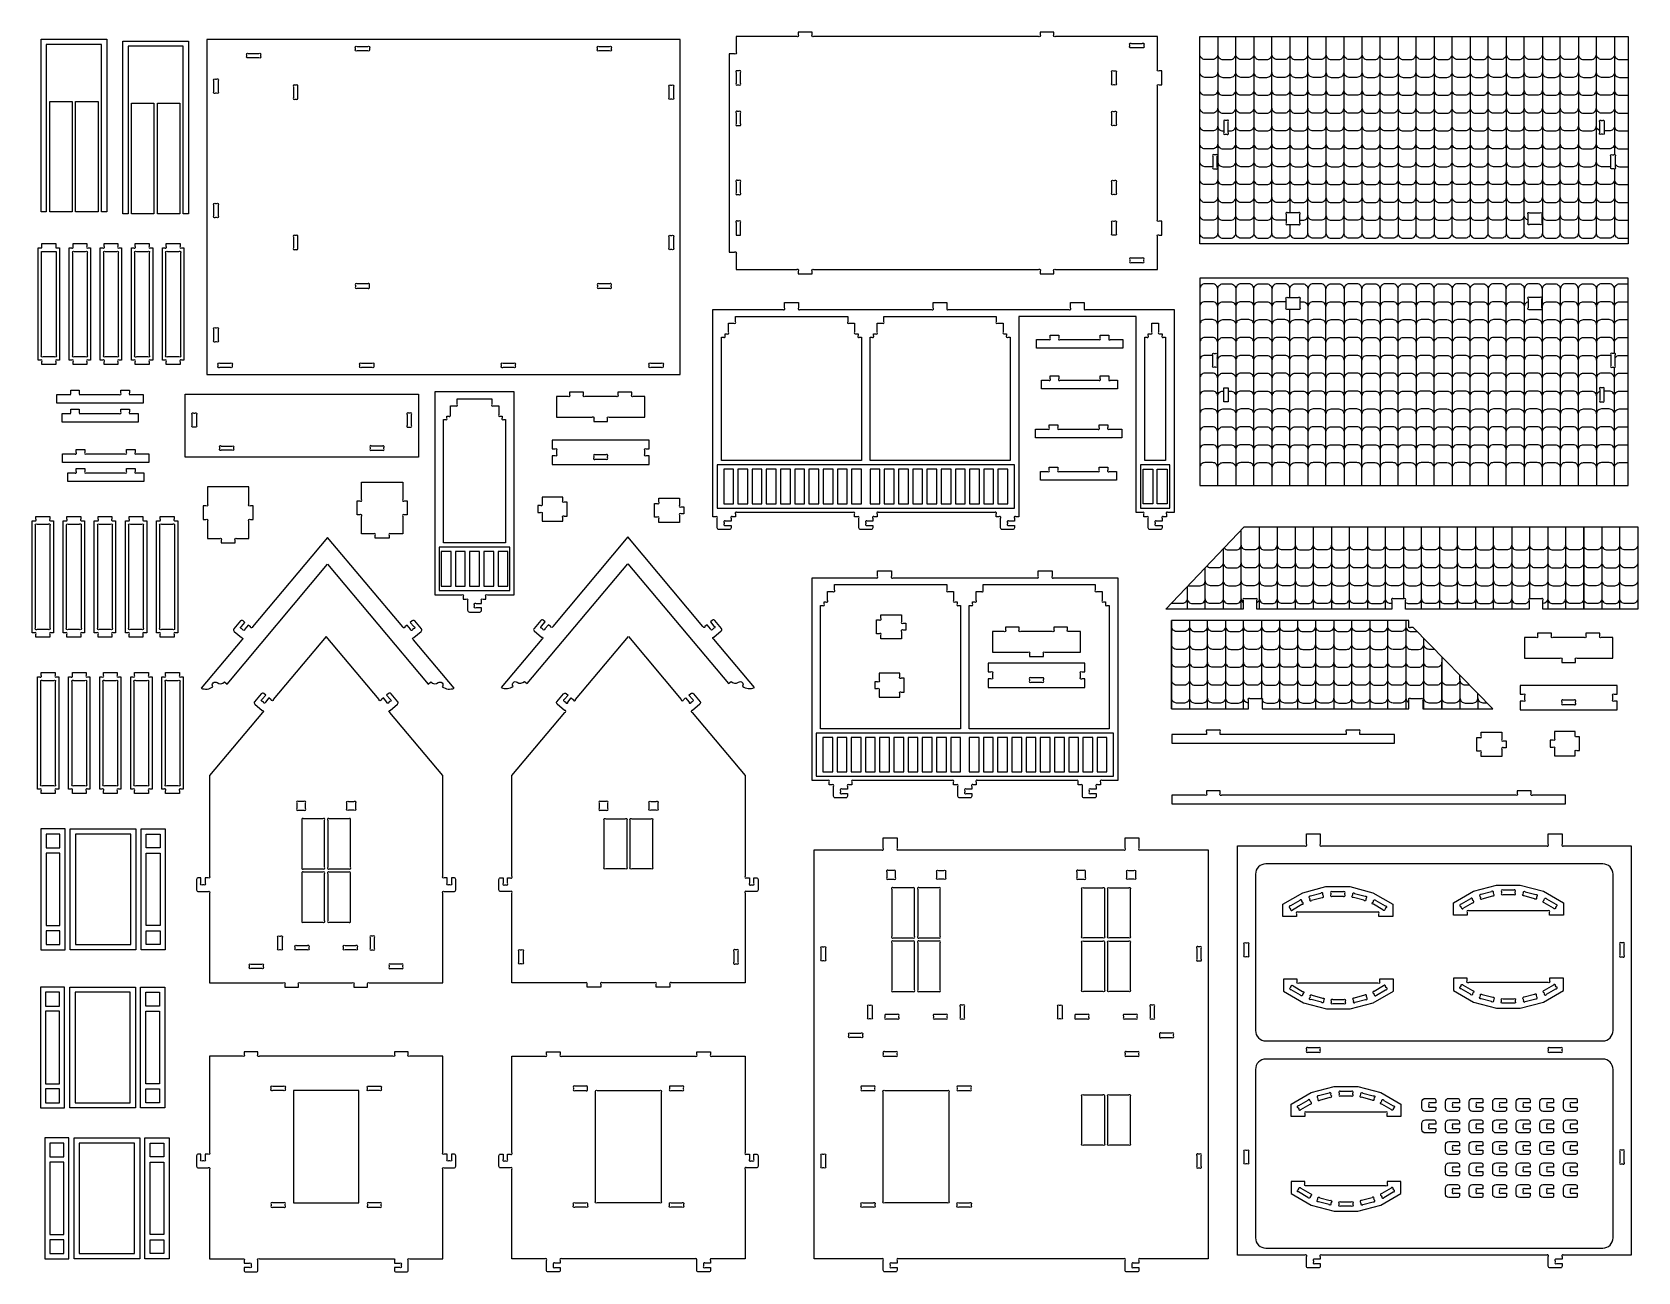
# Model space of a CAD drawing. Extents: x 2613 to 2798, y 2231 to 2374.
import ezdxf

# ---------------------------------------------------------------- set-up
doc = ezdxf.new("R2010")
doc.units = 0
doc.header["$MEASUREMENT"] = 0
doc.layers.add('LAYER1', color=18, linetype='CONTINUOUS')

msp = doc.modelspace()

# ---------------------------------------------------------------- linework, layer by layer
at = {"layer": 'LAYER1'}
for points in [[(2620.55, 2353.28), (2620.55, 2372.68), (2614.15, 2372.68), (2614.15, 2353.28), (2613.55, 2353.28), (2613.55, 2373.28), (2621.15, 2373.28), (2621.15, 2353.28)], [(2630.02, 2353.07), (2630.02, 2372.47), (2623.62, 2372.47), (2623.62, 2353.07), (2623.02, 2353.07), (2623.02, 2373.07), (2630.62, 2373.07), (2630.62, 2353.07)], [(2687.56, 2373.25), (2632.76, 2373.25), (2632.76, 2334.45), (2687.56, 2334.45)], [(2747.71, 2349.6), (2747.71, 2373.6), (2797.31, 2373.6), (2797.31, 2349.6)], [(2617.15, 2366.08), (2617.15, 2353.28), (2614.55, 2353.28), (2614.55, 2366.08)], [(2620.15, 2366.08), (2620.15, 2353.28), (2617.55, 2353.28), (2617.55, 2366.08)], [(2626.62, 2365.87), (2626.62, 2353.07), (2624.02, 2353.07), (2624.02, 2365.87)], [(2629.62, 2365.87), (2629.62, 2353.07), (2627.02, 2353.07), (2627.02, 2365.87)], [(2747.71, 2345.6), (2747.71, 2321.6), (2797.31, 2321.6), (2797.31, 2345.6)], [(2657.24, 2324.87), (2630.24, 2324.87), (2630.24, 2332.17), (2657.24, 2332.17)], [(2751.01, 2332.9), (2751.01, 2331.3), (2750.51, 2331.3), (2750.51, 2332.9)], [(2726.24, 2323.98), (2691.84, 2323.98), (2691.84, 2318.98), (2726.24, 2318.98)], [(2693.73, 2323.48), (2692.59, 2323.48), (2692.59, 2319.48), (2693.73, 2319.48)], [(2694.23, 2323.48), (2694.23, 2319.48), (2695.38, 2319.48), (2695.38, 2323.48)], [(2697.02, 2319.48), (2697.02, 2323.48), (2695.88, 2323.48), (2695.88, 2319.48)], [(2697.52, 2323.48), (2697.52, 2319.48), (2698.67, 2319.48), (2698.67, 2323.48)], [(2699.17, 2323.48), (2699.17, 2319.48), (2700.31, 2319.48), (2700.31, 2323.48)], [(2700.81, 2323.48), (2700.81, 2319.48), (2701.96, 2319.48), (2701.96, 2323.48)], [(2702.46, 2323.48), (2702.46, 2319.48), (2703.6, 2319.48), (2703.6, 2323.48)], [(2704.1, 2323.48), (2704.1, 2319.48), (2705.25, 2319.48), (2705.25, 2323.48)], [(2705.75, 2323.48), (2705.75, 2319.48), (2706.89, 2319.48), (2706.89, 2323.48)], [(2707.39, 2319.48), (2708.54, 2319.48), (2708.54, 2323.48), (2707.39, 2323.48)], [(2710.68, 2323.48), (2709.54, 2323.48), (2709.54, 2319.48), (2710.68, 2319.48)], [(2711.18, 2323.48), (2711.18, 2319.48), (2712.33, 2319.48), (2712.33, 2323.48)], [(2712.83, 2323.48), (2712.83, 2319.48), (2713.97, 2319.48), (2713.97, 2323.48)], [(2714.47, 2323.48), (2714.47, 2319.48), (2715.62, 2319.48), (2715.62, 2323.48)], [(2716.12, 2323.48), (2716.12, 2319.48), (2717.26, 2319.48), (2717.26, 2323.48)], [(2717.76, 2323.48), (2717.76, 2319.48), (2718.91, 2319.48), (2718.91, 2323.48)], [(2719.41, 2323.48), (2719.41, 2319.48), (2720.55, 2319.48), (2720.55, 2323.48)], [(2721.05, 2323.48), (2721.05, 2319.48), (2722.2, 2319.48), (2722.2, 2323.48)], [(2722.7, 2323.48), (2722.7, 2319.48), (2723.84, 2319.48), (2723.84, 2323.48)], [(2724.34, 2319.48), (2725.49, 2319.48), (2725.49, 2323.48), (2724.34, 2323.48)], [(2744.24, 2323.98), (2740.84, 2323.98), (2740.84, 2318.98), (2744.24, 2318.98)], [(2742.29, 2319.48), (2741.14, 2319.48), (2741.14, 2323.48), (2742.29, 2323.48)], [(2743.93, 2323.48), (2743.93, 2319.48), (2742.79, 2319.48), (2742.79, 2323.48)], [(2667.84, 2314.44), (2659.64, 2314.44), (2659.64, 2309.44), (2667.84, 2309.44)], [(2661.02, 2313.94), (2659.88, 2313.94), (2659.88, 2309.94), (2661.02, 2309.94)], [(2661.52, 2313.94), (2661.52, 2309.94), (2662.67, 2309.94), (2662.67, 2313.94)], [(2664.31, 2309.94), (2664.31, 2313.94), (2663.17, 2313.94), (2663.17, 2309.94)], [(2664.81, 2313.94), (2664.81, 2309.94), (2665.96, 2309.94), (2665.96, 2313.94)], [(2666.46, 2313.94), (2666.46, 2309.94), (2667.6, 2309.94), (2667.6, 2313.94)], [(2737.71, 2292.91), (2703.31, 2292.91), (2703.31, 2287.91), (2737.71, 2287.91)], [(2705.21, 2292.41), (2704.06, 2292.41), (2704.06, 2288.41), (2705.21, 2288.41)], [(2705.71, 2292.41), (2705.71, 2288.41), (2706.85, 2288.41), (2706.85, 2292.41)], [(2708.5, 2288.41), (2708.5, 2292.41), (2707.35, 2292.41), (2707.35, 2288.41)], [(2709, 2292.41), (2709, 2288.41), (2710.14, 2288.41), (2710.14, 2292.41)], [(2710.64, 2292.41), (2710.64, 2288.41), (2711.79, 2288.41), (2711.79, 2292.41)], [(2712.29, 2292.41), (2712.29, 2288.41), (2713.43, 2288.41), (2713.43, 2292.41)], [(2713.93, 2292.41), (2713.93, 2288.41), (2715.08, 2288.41), (2715.08, 2292.41)], [(2715.58, 2292.41), (2715.58, 2288.41), (2716.72, 2288.41), (2716.72, 2292.41)], [(2717.22, 2292.41), (2717.22, 2288.41), (2718.37, 2288.41), (2718.37, 2292.41)], [(2718.87, 2288.41), (2720.01, 2288.41), (2720.01, 2292.41), (2718.87, 2292.41)], [(2722.16, 2292.41), (2721.01, 2292.41), (2721.01, 2288.41), (2722.16, 2288.41)], [(2722.66, 2292.41), (2722.66, 2288.41), (2723.8, 2288.41), (2723.8, 2292.41)], [(2724.3, 2292.41), (2724.3, 2288.41), (2725.45, 2288.41), (2725.45, 2292.41)], [(2725.95, 2292.41), (2725.95, 2288.41), (2727.09, 2288.41), (2727.09, 2292.41)], [(2727.59, 2292.41), (2727.59, 2288.41), (2728.74, 2288.41), (2728.74, 2292.41)], [(2729.24, 2292.41), (2729.24, 2288.41), (2730.38, 2288.41), (2730.38, 2292.41)], [(2730.88, 2292.41), (2730.88, 2288.41), (2732.03, 2288.41), (2732.03, 2292.41)], [(2732.53, 2292.41), (2732.53, 2288.41), (2733.67, 2288.41), (2733.67, 2292.41)], [(2734.17, 2292.41), (2734.17, 2288.41), (2735.32, 2288.41), (2735.32, 2292.41)], [(2735.82, 2288.41), (2736.96, 2288.41), (2736.96, 2292.41), (2735.82, 2292.41)], [(2616.33, 2281.82), (2613.53, 2281.82), (2613.53, 2267.82), (2616.33, 2267.82)], [(2624.53, 2267.82), (2616.93, 2267.82), (2616.93, 2281.82), (2624.53, 2281.82)], [(2625.13, 2281.82), (2627.93, 2281.82), (2627.93, 2267.82), (2625.13, 2267.82)], [(2615.73, 2279.62), (2615.73, 2281.22), (2614.13, 2281.22), (2614.13, 2279.62)], [(2623.93, 2281.22), (2617.53, 2281.22), (2617.53, 2268.42), (2623.93, 2268.42)], [(2625.73, 2279.62), (2625.73, 2281.22), (2627.33, 2281.22), (2627.33, 2279.62)], [(2614.13, 2270.62), (2615.73, 2270.62), (2615.73, 2279.02), (2614.13, 2279.02)], [(2627.33, 2270.62), (2625.73, 2270.62), (2625.73, 2279.02), (2627.33, 2279.02)], [(2614.13, 2270.02), (2614.13, 2268.42), (2615.73, 2268.42), (2615.73, 2270.02)], [(2627.33, 2270.02), (2627.33, 2268.42), (2625.73, 2268.42), (2625.73, 2270.02)], [(2616.28, 2263.49), (2613.48, 2263.49), (2613.48, 2249.49), (2616.28, 2249.49)], [(2615.68, 2261.29), (2615.68, 2262.89), (2614.08, 2262.89), (2614.08, 2261.29)], [(2624.48, 2249.49), (2616.88, 2249.49), (2616.88, 2263.49), (2624.48, 2263.49)], [(2623.88, 2262.89), (2617.48, 2262.89), (2617.48, 2250.09), (2623.88, 2250.09)], [(2625.08, 2263.49), (2627.88, 2263.49), (2627.88, 2249.49), (2625.08, 2249.49)], [(2625.68, 2261.29), (2625.68, 2262.89), (2627.28, 2262.89), (2627.28, 2261.29)], [(2614.08, 2252.29), (2615.68, 2252.29), (2615.68, 2260.69), (2614.08, 2260.69)], [(2627.28, 2252.29), (2625.68, 2252.29), (2625.68, 2260.69), (2627.28, 2260.69)], [(2614.08, 2251.69), (2614.08, 2250.09), (2615.68, 2250.09), (2615.68, 2251.69)], [(2627.28, 2251.69), (2627.28, 2250.09), (2625.68, 2250.09), (2625.68, 2251.69)], [(2650.36, 2251.5), (2642.76, 2251.5), (2642.76, 2238.5), (2650.36, 2238.5)], [(2616.77, 2246.03), (2613.97, 2246.03), (2613.97, 2232.03), (2616.77, 2232.03)], [(2624.97, 2232.03), (2617.37, 2232.03), (2617.37, 2246.03), (2624.97, 2246.03)], [(2625.57, 2246.03), (2628.37, 2246.03), (2628.37, 2232.03), (2625.57, 2232.03)], [(2616.17, 2243.83), (2616.17, 2245.43), (2614.57, 2245.43), (2614.57, 2243.83)], [(2624.37, 2245.43), (2617.97, 2245.43), (2617.97, 2232.63), (2624.37, 2232.63)], [(2626.17, 2243.83), (2626.17, 2245.43), (2627.77, 2245.43), (2627.77, 2243.83)], [(2614.57, 2234.83), (2616.17, 2234.83), (2616.17, 2243.23), (2614.57, 2243.23)], [(2627.77, 2234.83), (2626.17, 2234.83), (2626.17, 2243.23), (2627.77, 2243.23)], [(2614.57, 2234.23), (2614.57, 2232.63), (2616.17, 2232.63), (2616.17, 2234.23)], [(2627.77, 2234.23), (2627.77, 2232.63), (2626.17, 2232.63), (2626.17, 2234.23)]]:
    msp.add_lwpolyline(points, close=True, dxfattribs=at)
for points in [[(2650.14, 2372.45), (2651.38, 2372.45, -1), (2651.56, 2372.27), (2651.56, 2372.12, -1), (2651.38, 2371.95), (2650.14, 2371.95, -1), (2649.96, 2372.12), (2649.96, 2372.27, -1)], [(2678.14, 2372.45), (2679.38, 2372.45, -1), (2679.56, 2372.27), (2679.56, 2372.12, -1), (2679.38, 2371.95), (2678.14, 2371.95, -1), (2677.96, 2372.12), (2677.96, 2372.27, -1)], [(2693.22, 2348.61), (2693.84, 2348.61, -1), (2694.02, 2348.44), (2694.02, 2346.61), (2701.04, 2346.61, -1), (2701.22, 2346.44), (2701.22, 2346.11), (2702.82, 2346.11), (2702.82, 2346.44, -1), (2703, 2346.61), (2729.04, 2346.61, -1), (2729.22, 2346.44), (2729.22, 2346.11), (2730.82, 2346.11), (2730.82, 2346.44, -1), (2731, 2346.61), (2742.82, 2346.61), (2742.82, 2350.44, -1), (2743, 2350.61), (2743.32, 2350.61), (2743.32, 2352.21), (2743, 2352.21, -1), (2742.82, 2352.39), (2742.82, 2367.84, -1), (2743, 2368.01), (2743.32, 2368.01), (2743.32, 2369.61), (2743, 2369.61, -1), (2742.82, 2369.79), (2742.82, 2373.61), (2731, 2373.61, -1), (2730.82, 2373.79), (2730.82, 2374.11), (2729.22, 2374.11), (2729.22, 2373.79, -1), (2729.04, 2373.61), (2703, 2373.61, -1), (2702.82, 2373.79), (2702.82, 2374.11), (2701.22, 2374.11), (2701.22, 2373.79, -1), (2701.04, 2373.61), (2694.02, 2373.61), (2694.02, 2371.79, -1), (2693.84, 2371.61), (2693.22, 2371.61)], [(2739.8, 2372.81), (2741.04, 2372.81, -1), (2741.22, 2372.64), (2741.22, 2372.49, -1), (2741.04, 2372.31), (2739.8, 2372.31, -1), (2739.62, 2372.49), (2739.62, 2372.64, -1)], [(2637.54, 2371.65), (2638.78, 2371.65, -1), (2638.96, 2371.47), (2638.96, 2371.32, -1), (2638.78, 2371.15), (2637.54, 2371.15, -1), (2637.36, 2371.32), (2637.36, 2371.47, -1)], [(2634.06, 2368.47), (2634.06, 2367.22, -1), (2633.88, 2367.05), (2633.74, 2367.05, -1), (2633.56, 2367.22), (2633.56, 2368.47, -1), (2633.74, 2368.65), (2633.88, 2368.65, -1)], [(2694.02, 2369.44), (2694.02, 2368.19, 1), (2694.2, 2368.01), (2694.34, 2368.01, 1), (2694.52, 2368.19), (2694.52, 2369.44, 1), (2694.34, 2369.61), (2694.2, 2369.61, 1)], [(2737.7, 2369.61), (2737.84, 2369.61, -1), (2738.02, 2369.44), (2738.02, 2368.19, -1), (2737.84, 2368.01), (2737.7, 2368.01, -1), (2737.52, 2368.19), (2737.52, 2369.44, -1)], [(2643.08, 2367.95), (2642.94, 2367.95, 1), (2642.76, 2367.77), (2642.76, 2366.52, 1), (2642.94, 2366.35), (2643.08, 2366.35, 1), (2643.26, 2366.52), (2643.26, 2367.77, 1)], [(2686.44, 2367.95), (2686.58, 2367.95, -1), (2686.76, 2367.77), (2686.76, 2366.52, -1), (2686.58, 2366.35), (2686.44, 2366.35, -1), (2686.26, 2366.52), (2686.26, 2367.77, -1)], [(2694.02, 2364.74), (2694.02, 2363.49, 1), (2694.2, 2363.31), (2694.34, 2363.31, 1), (2694.52, 2363.49), (2694.52, 2364.74, 1), (2694.34, 2364.91), (2694.2, 2364.91, 1)], [(2737.7, 2364.91), (2737.84, 2364.91, -1), (2738.02, 2364.74), (2738.02, 2363.49, -1), (2737.84, 2363.31), (2737.7, 2363.31, -1), (2737.52, 2363.49), (2737.52, 2364.74, -1)], [(2750.51, 2363.72), (2750.51, 2362.47, 1), (2750.68, 2362.29), (2750.83, 2362.29, 1), (2751.01, 2362.47), (2751.01, 2363.72, 1), (2750.83, 2363.89), (2750.68, 2363.89, 1)], [(2794.51, 2363.72), (2794.51, 2362.47, -1), (2794.33, 2362.29), (2794.18, 2362.29, -1), (2794.01, 2362.47), (2794.01, 2363.72, -1), (2794.18, 2363.89), (2794.33, 2363.89, -1)], [(2749.21, 2359.72), (2749.21, 2358.47, 1), (2749.38, 2358.29), (2749.53, 2358.29, 1), (2749.71, 2358.47), (2749.71, 2359.72, 1), (2749.53, 2359.89), (2749.38, 2359.89, 1)], [(2795.81, 2359.72), (2795.81, 2358.47, -1), (2795.63, 2358.29), (2795.48, 2358.29, -1), (2795.31, 2358.47), (2795.31, 2359.72, -1), (2795.48, 2359.89), (2795.63, 2359.89, -1)], [(2694.02, 2356.74), (2694.02, 2355.49, 1), (2694.2, 2355.31), (2694.34, 2355.31, 1), (2694.52, 2355.49), (2694.52, 2356.74, 1), (2694.34, 2356.91), (2694.2, 2356.91, 1)], [(2737.7, 2356.91), (2737.84, 2356.91, -1), (2738.02, 2356.74), (2738.02, 2355.49, -1), (2737.84, 2355.31), (2737.7, 2355.31, -1), (2737.52, 2355.49), (2737.52, 2356.74, -1)], [(2634.06, 2354.07), (2634.06, 2352.82, -1), (2633.88, 2352.65), (2633.74, 2352.65, -1), (2633.56, 2352.82), (2633.56, 2354.07, -1), (2633.74, 2354.25), (2633.88, 2354.25, -1)], [(2694.52, 2350.61), (2694.52, 2352.04, 1), (2694.34, 2352.21), (2694.2, 2352.21, 1), (2694.02, 2352.04), (2694.02, 2350.61)], [(2737.7, 2352.21), (2737.84, 2352.21, -1), (2738.02, 2352.04), (2738.02, 2350.79, -1), (2737.84, 2350.61), (2737.7, 2350.61, -1), (2737.52, 2350.79), (2737.52, 2352.04, -1)], [(2757.88, 2351.82), (2759.13, 2351.82, 1), (2759.31, 2351.99), (2759.31, 2353.01, 1), (2759.13, 2353.19), (2757.88, 2353.19, 1), (2757.71, 2353.01), (2757.71, 2351.99, 1)], [(2785.88, 2353.19), (2787.13, 2353.19, -1), (2787.31, 2353.01), (2787.31, 2351.99, -1), (2787.13, 2351.82), (2785.88, 2351.82, -1), (2785.71, 2351.99), (2785.71, 2353.01, -1)], [(2642.76, 2350.37), (2642.76, 2349.12, 1), (2642.94, 2348.95), (2643.08, 2348.95, 1), (2643.26, 2349.12), (2643.26, 2350.37, 1), (2643.08, 2350.55), (2642.94, 2350.55, 1)], [(2686.44, 2350.55), (2686.58, 2350.55, -1), (2686.76, 2350.37), (2686.76, 2349.12, -1), (2686.58, 2348.95), (2686.44, 2348.95, -1), (2686.26, 2349.12), (2686.26, 2350.37, -1)], [(2613.65, 2349.11), (2613.65, 2349.61), (2615.25, 2349.61), (2615.25, 2349.11), (2615.68, 2349.11), (2615.68, 2336.11), (2615.43, 2336.11, 1), (2615.25, 2335.93), (2615.25, 2335.61), (2613.65, 2335.61), (2613.65, 2335.93, 1), (2613.47, 2336.11), (2613.21, 2336.11), (2613.21, 2349.11)], [(2615.28, 2348.71), (2615.28, 2336.69, -1), (2615.11, 2336.51), (2613.79, 2336.51, -1), (2613.61, 2336.69), (2613.61, 2348.71)], [(2616.81, 2349.11), (2617.07, 2349.11, 1), (2617.25, 2349.29), (2617.25, 2349.61), (2618.85, 2349.61), (2618.85, 2349.29, 1), (2619.03, 2349.11), (2619.28, 2349.11), (2619.28, 2336.11), (2619.03, 2336.11, 1), (2618.85, 2335.93), (2618.85, 2335.61), (2617.25, 2335.61), (2617.25, 2335.93, 1), (2617.07, 2336.11), (2616.81, 2336.11)], [(2617.39, 2348.71), (2618.71, 2348.71, -1), (2618.88, 2348.53), (2618.88, 2336.69, -1), (2618.71, 2336.51), (2617.39, 2336.51, -1), (2617.21, 2336.69), (2617.21, 2348.53, -1)], [(2620.41, 2349.11), (2620.67, 2349.11, 1), (2620.85, 2349.29), (2620.85, 2349.61), (2622.45, 2349.61), (2622.45, 2349.29, 1), (2622.63, 2349.11), (2622.88, 2349.11), (2622.88, 2336.11), (2622.63, 2336.11, 1), (2622.45, 2335.93), (2622.45, 2335.61), (2620.85, 2335.61), (2620.85, 2335.93, 1), (2620.67, 2336.11), (2620.41, 2336.11)], [(2622.48, 2348.53), (2622.48, 2336.69, -1), (2622.31, 2336.51), (2620.99, 2336.51, -1), (2620.81, 2336.69), (2620.81, 2348.53, -1), (2620.99, 2348.71), (2622.31, 2348.71, -1)], [(2624.01, 2349.11), (2624.27, 2349.11, 1), (2624.45, 2349.29), (2624.45, 2349.61), (2626.05, 2349.61), (2626.05, 2349.29, 1), (2626.23, 2349.11), (2626.48, 2349.11), (2626.48, 2336.11), (2626.23, 2336.11, 1), (2626.05, 2335.93), (2626.05, 2335.61), (2624.45, 2335.61), (2624.45, 2335.93, 1), (2624.27, 2336.11), (2624.01, 2336.11)], [(2624.41, 2336.69), (2624.41, 2348.53, -1), (2624.59, 2348.71), (2625.91, 2348.71, -1), (2626.08, 2348.53), (2626.08, 2336.69, -1), (2625.91, 2336.51), (2624.59, 2336.51, -1)], [(2627.61, 2349.11), (2627.87, 2349.11, 1), (2628.05, 2349.29), (2628.05, 2349.61), (2629.65, 2349.61), (2629.65, 2349.29, 1), (2629.83, 2349.11), (2630.08, 2349.11), (2630.08, 2336.11), (2629.83, 2336.11, 1), (2629.65, 2335.93), (2629.65, 2335.61), (2628.05, 2335.61), (2628.05, 2335.93, 1), (2627.87, 2336.11), (2627.61, 2336.11)], [(2629.68, 2348.53), (2629.68, 2336.69, -1), (2629.51, 2336.51), (2628.19, 2336.51, -1), (2628.01, 2336.69), (2628.01, 2348.53, -1), (2628.19, 2348.71), (2629.51, 2348.71, -1)], [(2739.8, 2347.41), (2741.04, 2347.41, 1), (2741.22, 2347.59), (2741.22, 2347.74, 1), (2741.04, 2347.91), (2739.8, 2347.91, 1), (2739.62, 2347.74), (2739.62, 2347.59, 1)], [(2649.96, 2344.77), (2649.96, 2344.62, 1), (2650.14, 2344.45), (2651.38, 2344.45, 1), (2651.56, 2344.62), (2651.56, 2344.77, 1), (2651.38, 2344.95), (2650.14, 2344.95, 1)], [(2677.96, 2344.77), (2677.96, 2344.62, 1), (2678.14, 2344.45), (2679.38, 2344.45, 1), (2679.56, 2344.62), (2679.56, 2344.77, 1), (2679.38, 2344.95), (2678.14, 2344.95, 1)], [(2724.64, 2316.68), (2724.64, 2317.8, 1), (2724.46, 2317.98), (2724.14, 2317.98), (2724.14, 2318.3, 1), (2723.96, 2318.48), (2710.51, 2318.48, 1), (2710.34, 2318.3), (2710.34, 2317.98), (2710.01, 2317.98, 1), (2709.84, 2317.8), (2709.84, 2317.48), (2709.21, 2317.48, 1), (2709.04, 2317.3), (2709.04, 2317.16, 1), (2709.21, 2316.98), (2709.84, 2316.98), (2709.84, 2316.68, -0.414214), (2709.64, 2316.48), (2708.44, 2316.48, -0.414214), (2708.24, 2316.68), (2708.24, 2317.8, 1), (2708.06, 2317.98), (2707.74, 2317.98), (2707.74, 2318.3, 1), (2707.56, 2318.48), (2694.11, 2318.48, 1), (2693.94, 2318.3), (2693.94, 2317.98), (2693.61, 2317.98, 1), (2693.44, 2317.8), (2693.44, 2317.48), (2692.81, 2317.48, 1), (2692.64, 2317.3), (2692.64, 2317.16, 1), (2692.81, 2316.98), (2693.44, 2316.98), (2693.44, 2316.68, -0.414214), (2693.24, 2316.48), (2692.04, 2316.48, -0.414214), (2691.84, 2316.68), (2691.84, 2317.8, 1), (2691.66, 2317.98), (2691.34, 2317.98), (2691.34, 2341.98), (2699.46, 2341.98, 1), (2699.64, 2342.16), (2699.64, 2342.78), (2701.24, 2342.78), (2701.24, 2342.16, 1), (2701.41, 2341.98), (2716.66, 2341.98, 1), (2716.84, 2342.16), (2716.84, 2342.78), (2718.44, 2342.78), (2718.44, 2342.16, 1), (2718.61, 2341.98), (2732.56, 2341.98, 1), (2732.74, 2342.16), (2732.74, 2342.78), (2734.34, 2342.78), (2734.34, 2342.16, 1), (2734.51, 2341.98), (2744.74, 2341.98), (2744.74, 2318.48), (2744.01, 2318.48, 1), (2743.84, 2318.3), (2743.84, 2317.98), (2743.51, 2317.98, 1), (2743.34, 2317.8), (2743.34, 2317.48), (2742.71, 2317.48, 1), (2742.54, 2317.3), (2742.54, 2317.16, 1), (2742.71, 2316.98), (2743.34, 2316.98), (2743.34, 2316.68, -0.414214), (2743.14, 2316.48), (2741.94, 2316.48, -0.414214), (2741.74, 2316.68), (2741.74, 2317.8, 1), (2741.56, 2317.98), (2741.24, 2317.98), (2741.24, 2318.3, 1), (2741.06, 2318.48), (2740.34, 2318.48), (2740.34, 2341.18), (2726.74, 2341.18), (2726.74, 2317.98), (2726.41, 2317.98, 1), (2726.24, 2317.8), (2726.24, 2317.48), (2725.61, 2317.48, 1), (2725.44, 2317.3), (2725.44, 2317.16, 1), (2725.61, 2316.98), (2726.24, 2316.98), (2726.24, 2316.68, -0.414214), (2726.04, 2316.48), (2724.84, 2316.48, -0.414214)], [(2757.88, 2343.38), (2759.13, 2343.38, -1), (2759.31, 2343.2), (2759.31, 2342.18, -1), (2759.13, 2342), (2757.88, 2342, -1), (2757.71, 2342.18), (2757.71, 2343.2, -1)], [(2785.88, 2342), (2787.13, 2342, 1), (2787.31, 2342.18), (2787.31, 2343.2, 1), (2787.13, 2343.38), (2785.88, 2343.38, 1), (2785.71, 2343.2), (2785.71, 2342.18, 1)], [(2692.34, 2324.48), (2692.34, 2338.78), (2692.56, 2338.78, 1), (2692.74, 2338.96), (2692.74, 2339.18), (2692.96, 2339.18, 1), (2693.14, 2339.36), (2693.14, 2340.38), (2693.76, 2340.38, 1), (2693.94, 2340.56), (2693.94, 2341.18), (2706.94, 2341.18), (2706.94, 2340.56, 1), (2707.11, 2340.38), (2707.74, 2340.38), (2707.74, 2339.36, 1), (2707.91, 2339.18), (2708.14, 2339.18), (2708.14, 2338.96, 1), (2708.31, 2338.78), (2708.54, 2338.78), (2708.54, 2324.48)], [(2709.54, 2324.48), (2709.54, 2338.78), (2709.76, 2338.78, 1), (2709.94, 2338.96), (2709.94, 2339.18), (2710.16, 2339.18, 1), (2710.34, 2339.36), (2710.34, 2340.38), (2710.96, 2340.38, 1), (2711.14, 2340.56), (2711.14, 2341.18), (2724.14, 2341.18), (2724.14, 2340.56, 1), (2724.31, 2340.38), (2724.94, 2340.38), (2724.94, 2339.36, 1), (2725.11, 2339.18), (2725.34, 2339.18), (2725.34, 2338.96, 1), (2725.51, 2338.78), (2725.74, 2338.78), (2725.74, 2324.48)], [(2634.06, 2339.67), (2634.06, 2338.42, -1), (2633.88, 2338.25), (2633.74, 2338.25, -1), (2633.56, 2338.42), (2633.56, 2339.67, -1), (2633.74, 2339.85), (2633.88, 2339.85, -1)], [(2731.39, 2338.99), (2731.39, 2338.66, 1), (2731.57, 2338.49), (2736.02, 2338.49, 1), (2736.19, 2338.66), (2736.19, 2338.99), (2737.19, 2338.99), (2737.19, 2338.66, 1), (2737.37, 2338.49), (2738.79, 2338.49), (2738.79, 2337.49), (2728.79, 2337.49), (2728.79, 2338.49), (2730.22, 2338.49, 1), (2730.39, 2338.66), (2730.39, 2338.99)], [(2742.94, 2340.38), (2742.94, 2339.36, 1), (2743.11, 2339.18), (2743.34, 2339.18), (2743.34, 2338.96, 1), (2743.51, 2338.78), (2743.74, 2338.78), (2743.74, 2324.48), (2741.34, 2324.48), (2741.34, 2338.78), (2741.56, 2338.78, 1), (2741.74, 2338.96), (2741.74, 2339.18), (2741.96, 2339.18, 1), (2742.14, 2339.36), (2742.14, 2340.38)], [(2634.24, 2335.75), (2635.48, 2335.75, -1), (2635.66, 2335.57), (2635.66, 2335.42, -1), (2635.48, 2335.25), (2634.24, 2335.25, -1), (2634.06, 2335.42), (2634.06, 2335.57, -1)], [(2650.64, 2335.75), (2651.88, 2335.75, -1), (2652.06, 2335.57), (2652.06, 2335.42, -1), (2651.88, 2335.25), (2650.64, 2335.25, -1), (2650.46, 2335.42), (2650.46, 2335.57, -1)], [(2667.04, 2335.75), (2668.28, 2335.75, -1), (2668.46, 2335.57), (2668.46, 2335.42, -1), (2668.28, 2335.25), (2667.04, 2335.25, -1), (2666.86, 2335.42), (2666.86, 2335.57, -1)], [(2684.14, 2335.75), (2685.38, 2335.75, -1), (2685.56, 2335.57), (2685.56, 2335.42, -1), (2685.38, 2335.25), (2684.14, 2335.25, -1), (2683.96, 2335.42), (2683.96, 2335.57, -1)], [(2749.71, 2336.72), (2749.71, 2335.47, -1), (2749.53, 2335.3), (2749.38, 2335.3, -1), (2749.21, 2335.47), (2749.21, 2336.72, -1), (2749.38, 2336.9), (2749.53, 2336.9, -1)], [(2795.31, 2336.72), (2795.31, 2335.47, 1), (2795.48, 2335.3), (2795.63, 2335.3, 1), (2795.81, 2335.47), (2795.81, 2336.72, 1), (2795.63, 2336.9), (2795.48, 2336.9, 1)], [(2731.39, 2334.28), (2731.39, 2333.95, 1), (2731.57, 2333.78), (2736.02, 2333.78, 1), (2736.19, 2333.95), (2736.19, 2334.28), (2737.19, 2334.28), (2737.19, 2333.95, 1), (2737.37, 2333.78), (2738.19, 2333.78), (2738.19, 2332.78), (2729.39, 2332.78), (2729.39, 2333.78), (2730.22, 2333.78, 1), (2730.39, 2333.95), (2730.39, 2334.28)], [(2617.98, 2332.65), (2617.98, 2332.32, 1), (2618.16, 2332.15), (2622.6, 2332.15, 1), (2622.78, 2332.32), (2622.78, 2332.65), (2623.78, 2332.65), (2623.78, 2332.32, 1), (2623.96, 2332.15), (2625.38, 2332.15), (2625.38, 2331.15), (2615.38, 2331.15), (2615.38, 2332.15), (2616.8, 2332.15, 1), (2616.98, 2332.32), (2616.98, 2332.65)], [(2664.54, 2307.94), (2664.54, 2308.26, -1), (2664.72, 2308.44), (2665.04, 2308.44), (2665.04, 2308.76, -1), (2665.22, 2308.94), (2668.34, 2308.94), (2668.34, 2332.44), (2659.14, 2332.44), (2659.14, 2308.94), (2662.26, 2308.94, -1), (2662.44, 2308.76), (2662.44, 2308.44), (2662.76, 2308.44, -1), (2662.94, 2308.26), (2662.94, 2307.14, 0.414214), (2663.14, 2306.94), (2664.34, 2306.94, 0.414214), (2664.54, 2307.14), (2664.54, 2307.44), (2663.92, 2307.44, -1), (2663.74, 2307.61), (2663.74, 2307.76, -1), (2663.92, 2307.94)], [(2660.14, 2314.94), (2660.14, 2329.24), (2660.36, 2329.24, 1), (2660.54, 2329.41), (2660.54, 2329.64), (2660.76, 2329.64, 1), (2660.94, 2329.81), (2660.94, 2330.84), (2661.56, 2330.84, 1), (2661.74, 2331.01), (2661.74, 2331.64), (2665.74, 2331.64), (2665.74, 2331.01, 1), (2665.92, 2330.84), (2666.54, 2330.84), (2666.54, 2329.81, 1), (2666.72, 2329.64), (2666.94, 2329.64), (2666.94, 2329.41, 1), (2667.12, 2329.24), (2667.34, 2329.24), (2667.34, 2314.94)], [(2680.34, 2332.42), (2680.34, 2332.1, -1), (2680.16, 2331.92), (2676.52, 2331.92, -1), (2676.34, 2332.1), (2676.34, 2332.42), (2674.74, 2332.42), (2674.74, 2332.1, -1), (2674.56, 2331.92), (2673.24, 2331.92), (2673.24, 2329.52), (2677.36, 2329.52, -1), (2677.54, 2329.35), (2677.54, 2329.02), (2679.14, 2329.02), (2679.14, 2329.35, -1), (2679.32, 2329.52), (2683.44, 2329.52), (2683.44, 2331.92), (2682.12, 2331.92, -1), (2681.94, 2332.1), (2681.94, 2332.42)], [(2794.01, 2332.72), (2794.01, 2331.47, 1), (2794.18, 2331.3), (2794.33, 2331.3, 1), (2794.51, 2331.47), (2794.51, 2332.72, 1), (2794.33, 2332.9), (2794.18, 2332.9, 1)], [(2617.98, 2330.45), (2617.98, 2330.12, 1), (2618.16, 2329.95), (2622.6, 2329.95, 1), (2622.78, 2330.12), (2622.78, 2330.45), (2623.78, 2330.45), (2623.78, 2330.12, 1), (2623.96, 2329.95), (2624.78, 2329.95), (2624.78, 2328.95), (2615.98, 2328.95), (2615.98, 2329.95), (2616.8, 2329.95, 1), (2616.98, 2330.12), (2616.98, 2330.45)], [(2631.54, 2329.8), (2631.54, 2328.55, -1), (2631.37, 2328.37), (2631.22, 2328.37, -1), (2631.04, 2328.55), (2631.04, 2329.8, -1), (2631.22, 2329.97), (2631.37, 2329.97, -1)], [(2655.94, 2329.8), (2655.94, 2328.55, 1), (2656.12, 2328.37), (2656.27, 2328.37, 1), (2656.44, 2328.55), (2656.44, 2329.8, 1), (2656.27, 2329.97), (2656.12, 2329.97, 1)], [(2731.27, 2328.63), (2731.27, 2328.31, 1), (2731.44, 2328.13), (2735.89, 2328.13, 1), (2736.07, 2328.31), (2736.07, 2328.63), (2737.07, 2328.63), (2737.07, 2328.31, 1), (2737.24, 2328.13), (2738.67, 2328.13), (2738.67, 2327.13), (2728.67, 2327.13), (2728.67, 2328.13), (2730.09, 2328.13, 1), (2730.27, 2328.31), (2730.27, 2328.63)], [(2634.42, 2326.17), (2635.67, 2326.17, -1), (2635.84, 2326), (2635.84, 2325.85, -1), (2635.67, 2325.67), (2634.42, 2325.67, -1), (2634.24, 2325.85), (2634.24, 2326, -1)], [(2653.07, 2326.17), (2651.82, 2326.17, 1), (2651.64, 2326), (2651.64, 2325.85, 1), (2651.82, 2325.67), (2653.07, 2325.67, 1), (2653.24, 2325.85), (2653.24, 2326, 1)], [(2672.74, 2325.84), (2673.06, 2325.84, -1), (2673.24, 2325.66), (2673.24, 2325.22, -1), (2673.06, 2325.04), (2672.74, 2325.04), (2672.74, 2324.04), (2683.94, 2324.04), (2683.94, 2325.04), (2683.62, 2325.04, -1), (2683.44, 2325.22), (2683.44, 2325.66, -1), (2683.62, 2325.84), (2683.94, 2325.84), (2683.94, 2326.84), (2672.74, 2326.84)], [(2618.63, 2325.75), (2618.63, 2325.43, 1), (2618.8, 2325.25), (2623.25, 2325.25, 1), (2623.43, 2325.43), (2623.43, 2325.75), (2624.43, 2325.75), (2624.43, 2325.43, 1), (2624.6, 2325.25), (2626.03, 2325.25), (2626.03, 2324.25), (2616.03, 2324.25), (2616.03, 2325.25), (2617.45, 2325.25, 1), (2617.63, 2325.43), (2617.63, 2325.75)], [(2677.54, 2324.96), (2677.54, 2324.82, 1), (2677.72, 2324.64), (2678.96, 2324.64, 1), (2679.14, 2324.82), (2679.14, 2324.96, 1), (2678.96, 2325.14), (2677.72, 2325.14, 1)], [(2618.63, 2323.55), (2618.63, 2323.23, 1), (2618.8, 2323.05), (2623.25, 2323.05, 1), (2623.43, 2323.23), (2623.43, 2323.55), (2624.43, 2323.55), (2624.43, 2323.23, 1), (2624.6, 2323.05), (2625.43, 2323.05), (2625.43, 2322.05), (2616.63, 2322.05), (2616.63, 2323.05), (2617.45, 2323.05, 1), (2617.63, 2323.23), (2617.63, 2323.55)], [(2731.27, 2323.7), (2731.27, 2323.38, 1), (2731.44, 2323.2), (2735.89, 2323.2, 1), (2736.07, 2323.38), (2736.07, 2323.7), (2737.07, 2323.7), (2737.07, 2323.38, 1), (2737.24, 2323.2), (2738.07, 2323.2), (2738.07, 2322.2), (2729.27, 2322.2), (2729.27, 2323.2), (2730.09, 2323.2, 1), (2730.27, 2323.38), (2730.27, 2323.7)], [(2632.82, 2315.45), (2634.24, 2315.45, -1), (2634.42, 2315.27), (2634.42, 2314.95), (2636.02, 2314.95), (2636.02, 2315.27, -1), (2636.19, 2315.45), (2637.62, 2315.45), (2637.62, 2317.47, -1), (2637.79, 2317.65), (2638.12, 2317.65), (2638.12, 2319.25), (2637.79, 2319.25, -1), (2637.62, 2319.42), (2637.62, 2321.45), (2632.82, 2321.45), (2632.82, 2319.42, -1), (2632.64, 2319.25), (2632.32, 2319.25), (2632.32, 2317.65), (2632.64, 2317.65, -1), (2632.82, 2317.47)], [(2655.44, 2316), (2654.02, 2316, 1), (2653.84, 2315.82), (2653.84, 2315.5), (2652.24, 2315.5), (2652.24, 2315.82, 1), (2652.06, 2316), (2650.64, 2316), (2650.64, 2318.02, 1), (2650.46, 2318.2), (2650.14, 2318.2), (2650.14, 2319.8), (2650.46, 2319.8, 1), (2650.64, 2319.97), (2650.64, 2322), (2655.44, 2322), (2655.44, 2319.97, 1), (2655.62, 2319.8), (2655.94, 2319.8), (2655.94, 2318.2), (2655.62, 2318.2, 1), (2655.44, 2318.02)], [(2671.55, 2320.26), (2671.55, 2319.43, -1), (2671.37, 2319.26), (2671.05, 2319.26), (2671.05, 2318.46), (2671.37, 2318.46, -1), (2671.55, 2318.28), (2671.55, 2317.46), (2673.95, 2317.46), (2673.95, 2317.88, -1), (2674.12, 2318.06), (2674.45, 2318.06), (2674.45, 2319.66), (2674.12, 2319.66, -1), (2673.95, 2319.83), (2673.95, 2320.26)], [(2687.47, 2320.12), (2687.47, 2319.3, 1), (2687.65, 2319.12), (2687.97, 2319.12), (2687.97, 2318.32), (2687.65, 2318.32, 1), (2687.47, 2318.14), (2687.47, 2317.32), (2685.07, 2317.32), (2685.07, 2317.74, 1), (2684.89, 2317.92), (2684.57, 2317.92), (2684.57, 2319.52), (2684.89, 2319.52, 1), (2685.07, 2319.7), (2685.07, 2320.12)], [(2612.51, 2317.52), (2612.77, 2317.52, 1), (2612.95, 2317.7), (2612.95, 2318.02), (2614.55, 2318.02), (2614.55, 2317.7, 1), (2614.72, 2317.52), (2614.98, 2317.52), (2614.98, 2304.52), (2614.72, 2304.52, 1), (2614.55, 2304.35), (2614.55, 2304.02), (2612.95, 2304.02), (2612.95, 2304.35, 1), (2612.77, 2304.52), (2612.51, 2304.52)], [(2614.58, 2316.95), (2614.58, 2305.1, -1), (2614.4, 2304.92), (2613.09, 2304.92, -1), (2612.91, 2305.1), (2612.91, 2316.95, -1), (2613.09, 2317.12), (2614.4, 2317.12, -1)], [(2616.11, 2317.52), (2616.37, 2317.52, 1), (2616.55, 2317.7), (2616.55, 2318.02), (2618.15, 2318.02), (2618.15, 2317.7, 1), (2618.32, 2317.52), (2618.58, 2317.52), (2618.58, 2304.52), (2618.32, 2304.52, 1), (2618.15, 2304.35), (2618.15, 2304.02), (2616.55, 2304.02), (2616.55, 2304.35, 1), (2616.37, 2304.52), (2616.11, 2304.52)], [(2616.69, 2317.12), (2618, 2317.12, -1), (2618.18, 2316.95), (2618.18, 2305.1, -1), (2618, 2304.92), (2616.69, 2304.92, -1), (2616.51, 2305.1), (2616.51, 2316.95, -1)], [(2619.71, 2317.52), (2619.97, 2317.52, 1), (2620.15, 2317.7), (2620.15, 2318.02), (2621.75, 2318.02), (2621.75, 2317.7, 1), (2621.92, 2317.52), (2622.18, 2317.52), (2622.18, 2304.52), (2621.92, 2304.52, 1), (2621.75, 2304.35), (2621.75, 2304.02), (2620.15, 2304.02), (2620.15, 2304.35, 1), (2619.97, 2304.52), (2619.71, 2304.52)], [(2620.29, 2317.12), (2621.6, 2317.12, -1), (2621.78, 2316.95), (2621.78, 2305.1, -1), (2621.6, 2304.92), (2620.29, 2304.92, -1), (2620.11, 2305.1), (2620.11, 2316.95, -1)], [(2623.31, 2317.52), (2623.57, 2317.52, 1), (2623.75, 2317.7), (2623.75, 2318.02), (2625.35, 2318.02), (2625.35, 2317.7, 1), (2625.52, 2317.52), (2625.78, 2317.52), (2625.78, 2304.52), (2625.52, 2304.52, 1), (2625.35, 2304.35), (2625.35, 2304.02), (2623.75, 2304.02), (2623.75, 2304.35, 1), (2623.57, 2304.52), (2623.31, 2304.52)], [(2623.89, 2317.12), (2625.2, 2317.12, -1), (2625.38, 2316.95), (2625.38, 2305.1, -1), (2625.2, 2304.92), (2623.89, 2304.92, -1), (2623.71, 2305.1), (2623.71, 2316.95, -1)], [(2626.91, 2317.52), (2627.17, 2317.52, 1), (2627.35, 2317.7), (2627.35, 2318.02), (2628.95, 2318.02), (2628.95, 2317.7, 1), (2629.12, 2317.52), (2629.38, 2317.52), (2629.38, 2304.52), (2629.12, 2304.52, 1), (2628.95, 2304.35), (2628.95, 2304.02), (2627.35, 2304.02), (2627.35, 2304.35, 1), (2627.17, 2304.52), (2626.91, 2304.52)], [(2627.49, 2317.12), (2628.8, 2317.12, -1), (2628.98, 2316.95), (2628.98, 2305.1, -1), (2628.8, 2304.92), (2627.49, 2304.92, -1), (2627.31, 2305.1), (2627.31, 2316.95, -1)], [(2771.53, 2307.27), (2771.53, 2308.29, 1), (2771.36, 2308.47), (2770.11, 2308.47, 1), (2769.93, 2308.29), (2769.93, 2307.27), (2754.33, 2307.27), (2754.33, 2308.29, 1), (2754.16, 2308.47), (2752.91, 2308.47, 1), (2752.73, 2308.29), (2752.73, 2307.27), (2743.76, 2307.27), (2752.83, 2316.79), (2798.43, 2316.79), (2798.43, 2307.27), (2787.43, 2307.27), (2787.43, 2308.29, 1), (2787.26, 2308.47), (2786.01, 2308.47, 1), (2785.83, 2308.29), (2785.83, 2307.27)], [(2646.73, 2312.48), (2658.38, 2298.59), (2658.69, 2298.85, 0.40836), (2659.54, 2298.76, -0.891219), (2660, 2298.28, 0.261881), (2661.39, 2298.12), (2656.68, 2303.73, -1), (2656.7, 2303.98), (2657.56, 2304.7, 0.414214), (2657.59, 2304.98), (2656.81, 2305.9, 0.414214), (2656.53, 2305.93), (2656.3, 2305.74), (2656.7, 2305.26, -1), (2656.68, 2305.01), (2656.57, 2304.92, -1), (2656.32, 2304.94), (2655.92, 2305.41), (2655.67, 2305.21, -1), (2655.42, 2305.23), (2646.73, 2315.59), (2638.04, 2305.23, -1), (2637.79, 2305.21), (2637.54, 2305.41), (2637.14, 2304.94, -1), (2636.89, 2304.92), (2636.78, 2305.01, -1), (2636.76, 2305.26), (2637.16, 2305.74), (2636.93, 2305.93, 0.414214), (2636.64, 2305.9), (2635.87, 2304.98, 0.414214), (2635.9, 2304.7), (2636.76, 2303.98, -1), (2636.78, 2303.73), (2632.07, 2298.12, 0.261881), (2633.45, 2298.28, -0.891219), (2633.92, 2298.76, 0.40836), (2634.77, 2298.85), (2635.08, 2298.59)], [(2681.48, 2312.53), (2693.13, 2298.65), (2693.44, 2298.91, 0.40836), (2694.29, 2298.81, -0.891219), (2694.76, 2298.34, 0.261881), (2696.14, 2298.18), (2691.43, 2303.79, -1), (2691.45, 2304.04), (2692.31, 2304.76, 0.414214), (2692.34, 2305.04), (2691.57, 2305.96, 0.414214), (2691.28, 2305.98), (2691.06, 2305.79), (2691.46, 2305.31, -1), (2691.43, 2305.06), (2691.32, 2304.97, -1), (2691.07, 2304.99), (2690.67, 2305.47), (2690.42, 2305.26, -1), (2690.18, 2305.28), (2681.48, 2315.64), (2672.79, 2305.28, -1), (2672.54, 2305.26), (2672.29, 2305.47), (2671.89, 2304.99, -1), (2671.64, 2304.97), (2671.53, 2305.06, -1), (2671.51, 2305.31), (2671.91, 2305.79), (2671.68, 2305.98, 0.414214), (2671.4, 2305.96), (2670.63, 2305.04, 0.414214), (2670.65, 2304.76), (2671.51, 2304.04, -1), (2671.53, 2303.79), (2666.83, 2298.18, 0.261881), (2668.21, 2298.34, -0.891219), (2668.67, 2298.81, 0.40836), (2669.52, 2298.91), (2669.83, 2298.65)], [(2738.21, 2287.41), (2736.39, 2287.41, 1), (2736.21, 2287.24), (2736.21, 2286.91), (2735.89, 2286.91, 1), (2735.71, 2286.74), (2735.71, 2286.41), (2735.09, 2286.41, 1), (2734.91, 2286.24), (2734.91, 2286.09, 1), (2735.09, 2285.91), (2735.71, 2285.91), (2735.71, 2285.61, -0.414214), (2735.51, 2285.41), (2734.31, 2285.41, -0.414214), (2734.11, 2285.61), (2734.11, 2286.74, 1), (2733.93, 2286.91), (2733.61, 2286.91), (2733.61, 2287.24, 1), (2733.43, 2287.41), (2721.99, 2287.41, 1), (2721.81, 2287.24), (2721.81, 2286.91), (2721.49, 2286.91, 1), (2721.31, 2286.74), (2721.31, 2286.41), (2720.69, 2286.41, 1), (2720.51, 2286.24), (2720.51, 2286.09, 1), (2720.69, 2285.91), (2721.31, 2285.91), (2721.31, 2285.61, -0.414214), (2721.11, 2285.41), (2719.91, 2285.41, -0.414214), (2719.71, 2285.61), (2719.71, 2286.74, 1), (2719.53, 2286.91), (2719.21, 2286.91), (2719.21, 2287.24, 1), (2719.03, 2287.41), (2707.59, 2287.41, 1), (2707.41, 2287.24), (2707.41, 2286.91), (2707.09, 2286.91, 1), (2706.91, 2286.74), (2706.91, 2286.41), (2706.29, 2286.41, 1), (2706.11, 2286.24), (2706.11, 2286.09, 1), (2706.29, 2285.91), (2706.91, 2285.91), (2706.91, 2285.61, -0.414214), (2706.71, 2285.41), (2705.51, 2285.41, -0.414214), (2705.31, 2285.61), (2705.31, 2286.74, 1), (2705.13, 2286.91), (2704.81, 2286.91), (2704.81, 2287.26, 1), (2704.63, 2287.43), (2702.81, 2287.43), (2702.81, 2310.91), (2710.23, 2310.91, 1), (2710.41, 2311.09), (2710.41, 2311.71), (2712.01, 2311.71), (2712.01, 2311.09, 1), (2712.19, 2310.91), (2728.83, 2310.91, 1), (2729.01, 2311.09), (2729.01, 2311.71), (2730.61, 2311.71), (2730.61, 2311.09, 1), (2730.79, 2310.91), (2738.21, 2310.91)], [(2703.81, 2293.41), (2703.81, 2307.71), (2704.03, 2307.71, 1), (2704.21, 2307.89), (2704.21, 2308.11), (2704.43, 2308.11, 1), (2704.61, 2308.29), (2704.61, 2309.31), (2705.23, 2309.31, 1), (2705.41, 2309.49), (2705.41, 2310.11), (2718.41, 2310.11), (2718.41, 2309.49, 1), (2718.59, 2309.31), (2719.21, 2309.31), (2719.21, 2308.29, 1), (2719.39, 2308.11), (2719.61, 2308.11), (2719.61, 2307.89, 1), (2719.79, 2307.71), (2720.01, 2307.71), (2720.01, 2293.41)], [(2721.01, 2293.41), (2721.01, 2307.71), (2721.23, 2307.71, 1), (2721.41, 2307.89), (2721.41, 2308.11), (2721.63, 2308.11, 1), (2721.81, 2308.29), (2721.81, 2309.31), (2722.43, 2309.31, 1), (2722.61, 2309.49), (2722.61, 2310.11), (2735.61, 2310.11), (2735.61, 2309.49, 1), (2735.79, 2309.31), (2736.41, 2309.31), (2736.41, 2308.29, 1), (2736.59, 2308.11), (2736.81, 2308.11), (2736.81, 2307.89, 1), (2736.99, 2307.71), (2737.21, 2307.71), (2737.21, 2293.41)], [(2713.17, 2306.63), (2713.17, 2305.81, 1), (2713.35, 2305.63), (2713.67, 2305.63), (2713.67, 2304.83), (2713.35, 2304.83, 1), (2713.17, 2304.66), (2713.17, 2303.83), (2710.77, 2303.83), (2710.77, 2304.26, 1), (2710.59, 2304.43), (2710.27, 2304.43), (2710.27, 2306.03), (2710.59, 2306.03, 1), (2710.77, 2306.21), (2710.77, 2306.63)], [(2771.93, 2295.74), (2771.93, 2296.76, -1), (2772.11, 2296.94), (2773.36, 2296.94, -1), (2773.53, 2296.76), (2773.53, 2295.74), (2781.63, 2295.74), (2772.43, 2305.13), (2772.11, 2305.13, -1), (2771.93, 2305.31), (2771.93, 2305.96), (2744.43, 2305.96), (2744.43, 2295.74), (2753.33, 2295.74), (2753.33, 2296.76, -1), (2753.51, 2296.94), (2754.76, 2296.94, -1), (2754.93, 2296.76), (2754.93, 2295.74)], [(2646.56, 2304.09), (2640.44, 2296.8, -1), (2640.19, 2296.77), (2639.94, 2296.98), (2639.54, 2296.5, -1), (2639.29, 2296.48), (2639.18, 2296.58, -1), (2639.16, 2296.83), (2639.56, 2297.3), (2639.33, 2297.5, 0.414214), (2639.05, 2297.47), (2638.28, 2296.55, 0.414214), (2638.3, 2296.27), (2639.16, 2295.55, -1), (2639.18, 2295.3), (2633.06, 2288), (2633.06, 2276.33, -1), (2632.88, 2276.15), (2632.56, 2276.15), (2632.56, 2275.53, -1), (2632.38, 2275.35), (2632.24, 2275.35, -1), (2632.06, 2275.53), (2632.06, 2276.15), (2631.76, 2276.15, 0.414214), (2631.56, 2275.95), (2631.56, 2274.75, 0.414214), (2631.76, 2274.55), (2632.88, 2274.55, -1), (2633.06, 2274.38), (2633.06, 2264), (2641.58, 2264, -1), (2641.76, 2263.83), (2641.76, 2263.5), (2643.36, 2263.5), (2643.36, 2263.83, -1), (2643.54, 2264), (2649.58, 2264, -1), (2649.76, 2263.83), (2649.76, 2263.5), (2651.36, 2263.5), (2651.36, 2263.83, -1), (2651.54, 2264), (2660.06, 2264), (2660.06, 2274.38, -1), (2660.24, 2274.55), (2661.36, 2274.55, 0.414214), (2661.56, 2274.75), (2661.56, 2275.95, 0.414214), (2661.36, 2276.15), (2661.06, 2276.15), (2661.06, 2275.53, -1), (2660.88, 2275.35), (2660.74, 2275.35, -1), (2660.56, 2275.53), (2660.56, 2276.15), (2660.24, 2276.15, -1), (2660.06, 2276.33), (2660.06, 2288), (2653.94, 2295.3, -1), (2653.96, 2295.55), (2654.82, 2296.27, 0.414214), (2654.85, 2296.55), (2654.08, 2297.47, 0.414214), (2653.79, 2297.5), (2653.56, 2297.3), (2653.96, 2296.83, -1), (2653.94, 2296.58), (2653.83, 2296.48, -1), (2653.58, 2296.5), (2653.18, 2296.98), (2652.93, 2296.77, -1), (2652.68, 2296.8)], [(2674.56, 2297.3), (2674.16, 2296.83, 1), (2674.18, 2296.58), (2674.29, 2296.48, 1), (2674.54, 2296.5), (2674.94, 2296.98), (2675.19, 2296.77, 1), (2675.44, 2296.8), (2681.56, 2304.09), (2687.68, 2296.8, 1), (2687.93, 2296.77), (2688.18, 2296.98), (2688.58, 2296.5, 1), (2688.83, 2296.48), (2688.94, 2296.58, 1), (2688.96, 2296.83), (2688.56, 2297.3), (2688.79, 2297.5, -0.414214), (2689.08, 2297.47), (2689.85, 2296.55, -0.414214), (2689.82, 2296.27), (2688.96, 2295.55, 1), (2688.94, 2295.3), (2695.06, 2288), (2695.06, 2276.33, 1), (2695.24, 2276.15), (2695.56, 2276.15), (2695.56, 2275.53, 1), (2695.74, 2275.35), (2695.88, 2275.35, 1), (2696.06, 2275.53), (2696.06, 2276.15), (2696.36, 2276.15, -0.414214), (2696.56, 2275.95), (2696.56, 2274.75, -0.414214), (2696.36, 2274.55), (2695.24, 2274.55, 1), (2695.06, 2274.38), (2695.06, 2264), (2686.54, 2264, 1), (2686.36, 2263.83), (2686.36, 2263.5), (2684.76, 2263.5), (2684.76, 2263.83, 1), (2684.58, 2264), (2678.54, 2264, 1), (2678.36, 2263.83), (2678.36, 2263.5), (2676.76, 2263.5), (2676.76, 2263.83, 1), (2676.58, 2264), (2668.06, 2264), (2668.06, 2274.38, 1), (2667.88, 2274.55), (2666.76, 2274.55, -0.414214), (2666.56, 2274.75), (2666.56, 2275.95, -0.414214), (2666.76, 2276.15), (2667.06, 2276.15), (2667.06, 2275.53, 1), (2667.24, 2275.35), (2667.38, 2275.35, 1), (2667.56, 2275.53), (2667.56, 2276.15), (2667.88, 2276.15, 1), (2668.06, 2276.33), (2668.06, 2288), (2674.18, 2295.3, 1), (2674.16, 2295.55), (2673.3, 2296.27, -0.414214), (2673.28, 2296.55), (2674.05, 2297.47, -0.414214), (2674.33, 2297.5)], [(2730.8, 2305.2), (2730.8, 2304.87, -1), (2730.62, 2304.7), (2726.98, 2304.7, -1), (2726.8, 2304.87), (2726.8, 2305.2), (2725.2, 2305.2), (2725.2, 2304.87, -1), (2725.02, 2304.7), (2723.7, 2304.7), (2723.7, 2302.3), (2727.82, 2302.3, -1), (2728, 2302.12), (2728, 2301.8), (2729.6, 2301.8), (2729.6, 2302.12, -1), (2729.78, 2302.3), (2733.9, 2302.3), (2733.9, 2304.7), (2732.58, 2304.7, -1), (2732.4, 2304.87), (2732.4, 2305.2)], [(2792.42, 2304.48), (2792.42, 2304.16, -1), (2792.25, 2303.98), (2788.6, 2303.98, -1), (2788.42, 2304.16), (2788.42, 2304.48), (2786.82, 2304.48), (2786.82, 2304.16, -1), (2786.65, 2303.98), (2785.32, 2303.98), (2785.32, 2301.58), (2789.45, 2301.58, -1), (2789.62, 2301.4), (2789.62, 2301.08), (2791.22, 2301.08), (2791.22, 2301.4, -1), (2791.4, 2301.58), (2795.52, 2301.58), (2795.52, 2303.98), (2794.2, 2303.98, -1), (2794.02, 2304.16), (2794.02, 2304.48)], [(2613.14, 2299.42), (2613.39, 2299.42, 1), (2613.57, 2299.6), (2613.57, 2299.92), (2615.17, 2299.92), (2615.17, 2299.6, 1), (2615.35, 2299.42), (2615.6, 2299.42), (2615.6, 2286.42), (2615.35, 2286.42, 1), (2615.17, 2286.24), (2615.17, 2285.92), (2613.57, 2285.92), (2613.57, 2286.24, 1), (2613.39, 2286.42), (2613.14, 2286.42)], [(2616.74, 2299.42), (2616.99, 2299.42, 1), (2617.17, 2299.6), (2617.17, 2299.92), (2618.77, 2299.92), (2618.77, 2299.6, 1), (2618.95, 2299.42), (2619.2, 2299.42), (2619.2, 2286.42), (2618.95, 2286.42, 1), (2618.77, 2286.24), (2618.77, 2285.92), (2617.17, 2285.92), (2617.17, 2286.24, 1), (2616.99, 2286.42), (2616.74, 2286.42)], [(2620.34, 2299.42), (2620.59, 2299.42, 1), (2620.77, 2299.6), (2620.77, 2299.92), (2622.37, 2299.92), (2622.37, 2299.6, 1), (2622.55, 2299.42), (2622.8, 2299.42), (2622.8, 2286.42), (2622.55, 2286.42, 1), (2622.37, 2286.24), (2622.37, 2285.92), (2620.77, 2285.92), (2620.77, 2286.24, 1), (2620.59, 2286.42), (2620.34, 2286.42)], [(2623.94, 2299.42), (2624.19, 2299.42, 1), (2624.37, 2299.6), (2624.37, 2299.92), (2625.97, 2299.92), (2625.97, 2299.6, 1), (2626.15, 2299.42), (2626.4, 2299.42), (2626.4, 2286.42), (2626.15, 2286.42, 1), (2625.97, 2286.24), (2625.97, 2285.92), (2624.37, 2285.92), (2624.37, 2286.24, 1), (2624.19, 2286.42), (2623.94, 2286.42)], [(2627.54, 2299.42), (2627.79, 2299.42, 1), (2627.97, 2299.6), (2627.97, 2299.92), (2629.57, 2299.92), (2629.57, 2299.6, 1), (2629.75, 2299.42), (2630, 2299.42), (2630, 2286.42), (2629.75, 2286.42, 1), (2629.57, 2286.24), (2629.57, 2285.92), (2627.97, 2285.92), (2627.97, 2286.24, 1), (2627.79, 2286.42), (2627.54, 2286.42)], [(2710.57, 2299.87), (2710.57, 2299.05, -1), (2710.39, 2298.87), (2710.07, 2298.87), (2710.07, 2298.07), (2710.39, 2298.07, -1), (2710.57, 2297.9), (2710.57, 2297.07), (2712.97, 2297.07), (2712.97, 2297.5, -1), (2713.15, 2297.67), (2713.47, 2297.67), (2713.47, 2299.27), (2713.15, 2299.27, -1), (2712.97, 2299.45), (2712.97, 2299.87)], [(2723.2, 2300), (2723.52, 2300, -1), (2723.7, 2299.82), (2723.7, 2299.37, -1), (2723.52, 2299.2), (2723.2, 2299.2), (2723.2, 2298.2), (2734.4, 2298.2), (2734.4, 2299.2), (2734.08, 2299.2, -1), (2733.9, 2299.37), (2733.9, 2299.82, -1), (2734.08, 2300), (2734.4, 2300), (2734.4, 2301), (2723.2, 2301)], [(2613.71, 2299.02), (2615.03, 2299.02, -1), (2615.2, 2298.84), (2615.2, 2287, -1), (2615.03, 2286.82), (2613.71, 2286.82, -1), (2613.54, 2287), (2613.54, 2298.84, -1)], [(2617.31, 2299.02), (2618.63, 2299.02, -1), (2618.8, 2298.84), (2618.8, 2287, -1), (2618.63, 2286.82), (2617.31, 2286.82, -1), (2617.14, 2287), (2617.14, 2298.84, -1)], [(2620.91, 2299.02), (2622.23, 2299.02, -1), (2622.4, 2298.84), (2622.4, 2287, -1), (2622.23, 2286.82), (2620.91, 2286.82, -1), (2620.74, 2287), (2620.74, 2298.84, -1)], [(2624.51, 2299.02), (2625.83, 2299.02, -1), (2626, 2298.84), (2626, 2287, -1), (2625.83, 2286.82), (2624.51, 2286.82, -1), (2624.34, 2287), (2624.34, 2298.84, -1)], [(2628.11, 2299.02), (2629.43, 2299.02, -1), (2629.6, 2298.84), (2629.6, 2287, -1), (2629.43, 2286.82), (2628.11, 2286.82, -1), (2627.94, 2287), (2627.94, 2298.84, -1)], [(2728.18, 2298.8), (2729.42, 2298.8, 1), (2729.6, 2298.97), (2729.6, 2299.12, 1), (2729.42, 2299.3), (2728.18, 2299.3, 1), (2728, 2299.12), (2728, 2298.97, 1)], [(2784.82, 2297.42), (2785.15, 2297.42, -1), (2785.32, 2297.24), (2785.32, 2296.8, -1), (2785.15, 2296.62), (2784.82, 2296.62), (2784.82, 2295.62), (2796.02, 2295.62), (2796.02, 2296.62), (2795.7, 2296.62, -1), (2795.52, 2296.8), (2795.52, 2297.24, -1), (2795.7, 2297.42), (2796.02, 2297.42), (2796.02, 2298.42), (2784.82, 2298.42)], [(2791.05, 2296.72), (2789.8, 2296.72, 1), (2789.62, 2296.54), (2789.62, 2296.4, 1), (2789.8, 2296.22), (2791.05, 2296.22, 1), (2791.22, 2296.4), (2791.22, 2296.54, 1)], [(2744.47, 2292.74), (2744.47, 2291.74), (2770.25, 2291.74), (2770.25, 2292.74), (2766.25, 2292.74), (2766.25, 2293.06, 1), (2766.07, 2293.24), (2764.82, 2293.24, 1), (2764.65, 2293.06), (2764.65, 2292.74), (2750.07, 2292.74), (2750.07, 2293.06, 1), (2749.9, 2293.24), (2748.65, 2293.24, 1), (2748.47, 2293.06), (2748.47, 2292.74)], [(2782.69, 2293.01), (2782.69, 2292.19, 1), (2782.87, 2292.01), (2783.19, 2292.01), (2783.19, 2291.21), (2782.87, 2291.21, 1), (2782.69, 2291.04), (2782.69, 2290.21), (2780.29, 2290.21), (2780.29, 2290.64, 1), (2780.12, 2290.81), (2779.79, 2290.81), (2779.79, 2292.41), (2780.12, 2292.41, 1), (2780.29, 2292.59), (2780.29, 2293.01)], [(2788.79, 2293.1), (2788.79, 2292.27, -1), (2788.61, 2292.1), (2788.29, 2292.1), (2788.29, 2291.3), (2788.61, 2291.3, -1), (2788.79, 2291.12), (2788.79, 2290.3), (2791.19, 2290.3), (2791.19, 2290.72, -1), (2791.37, 2290.9), (2791.69, 2290.9), (2791.69, 2292.5), (2791.37, 2292.5, -1), (2791.19, 2292.67), (2791.19, 2293.1)], [(2644.16, 2284.18), (2644.16, 2284.83, 1), (2643.98, 2285), (2643.34, 2285, 1), (2643.16, 2284.83), (2643.16, 2284.18, 1), (2643.34, 2284), (2643.98, 2284, 1)], [(2649.14, 2285), (2649.78, 2285, -1), (2649.96, 2284.83), (2649.96, 2284.18, -1), (2649.78, 2284), (2649.14, 2284, -1), (2648.96, 2284.18), (2648.96, 2284.83, -1)], [(2678.34, 2284), (2678.98, 2284, 1), (2679.16, 2284.18), (2679.16, 2284.83, 1), (2678.98, 2285), (2678.34, 2285, 1), (2678.16, 2284.83), (2678.16, 2284.18, 1)], [(2684.14, 2285), (2684.78, 2285, -1), (2684.96, 2284.83), (2684.96, 2284.18, -1), (2684.78, 2284), (2684.14, 2284, -1), (2683.96, 2284.18), (2683.96, 2284.83, -1)], [(2748.47, 2286.23), (2748.47, 2285.91, -1), (2748.29, 2285.73), (2744.47, 2285.73), (2744.47, 2284.73), (2790.07, 2284.73), (2790.07, 2285.73), (2786.24, 2285.73, -1), (2786.07, 2285.91), (2786.07, 2286.23), (2784.47, 2286.23), (2784.47, 2285.91, -1), (2784.29, 2285.73), (2750.24, 2285.73, -1), (2750.07, 2285.91), (2750.07, 2286.23)], [(2643.76, 2282.83), (2643.76, 2277.38, 1), (2643.94, 2277.2), (2646.18, 2277.2, 1), (2646.36, 2277.38), (2646.36, 2282.83, 1), (2646.18, 2283), (2643.94, 2283, 1)], [(2646.76, 2282.83), (2646.76, 2277.38, 1), (2646.94, 2277.2), (2649.18, 2277.2, 1), (2649.36, 2277.38), (2649.36, 2282.83, 1), (2649.18, 2283), (2646.94, 2283, 1)], [(2681.36, 2282.83), (2681.36, 2277.38, -1), (2681.18, 2277.2), (2678.94, 2277.2, -1), (2678.76, 2277.38), (2678.76, 2282.83, -1), (2678.94, 2283), (2681.18, 2283, -1)], [(2684.36, 2282.83), (2684.36, 2277.38, -1), (2684.18, 2277.2), (2681.94, 2277.2, -1), (2681.76, 2277.38), (2681.76, 2282.83, -1), (2681.94, 2283), (2684.18, 2283, -1)], [(2761.66, 2281.26), (2761.66, 2280.04, 1), (2761.83, 2279.86), (2787.88, 2279.86, 1), (2788.06, 2280.04), (2788.06, 2281.26), (2789.66, 2281.26), (2789.66, 2280.04, 1), (2789.83, 2279.86), (2797.66, 2279.86), (2797.66, 2232.46), (2789.83, 2232.46, 1), (2789.66, 2232.28), (2789.66, 2231.96), (2789.03, 2231.96, 1), (2788.86, 2231.78), (2788.86, 2231.64, 1), (2789.03, 2231.46), (2789.66, 2231.46), (2789.66, 2231.16, -0.414214), (2789.46, 2230.96), (2788.26, 2230.96, -0.414214), (2788.06, 2231.16), (2788.06, 2232.28, 1), (2787.88, 2232.46), (2761.83, 2232.46, 1), (2761.66, 2232.28), (2761.66, 2231.96), (2761.03, 2231.96, 1), (2760.86, 2231.78), (2760.86, 2231.64, 1), (2761.03, 2231.46), (2761.66, 2231.46), (2761.66, 2231.16, -0.414214), (2761.46, 2230.96), (2760.26, 2230.96, -0.414214), (2760.06, 2231.16), (2760.06, 2232.28, 1), (2759.88, 2232.46), (2752.06, 2232.46), (2752.06, 2279.86), (2759.88, 2279.86, 1), (2760.06, 2280.04), (2760.06, 2281.26)], [(2703.06, 2279.4), (2710.88, 2279.4, 1), (2711.06, 2279.58), (2711.06, 2280.8), (2712.66, 2280.8), (2712.66, 2279.58, 1), (2712.84, 2279.4), (2738.88, 2279.4, 1), (2739.06, 2279.58), (2739.06, 2280.8), (2740.66, 2280.8), (2740.66, 2279.58, 1), (2740.84, 2279.4), (2748.66, 2279.4), (2748.66, 2232), (2740.84, 2232, 1), (2740.66, 2231.83), (2740.66, 2231.5), (2740.04, 2231.5, 1), (2739.86, 2231.33), (2739.86, 2231.18, 1), (2740.04, 2231), (2740.66, 2231), (2740.66, 2230.7, -0.414214), (2740.46, 2230.5), (2739.26, 2230.5, -0.414214), (2739.06, 2230.7), (2739.06, 2231.83, 1), (2738.88, 2232), (2712.84, 2232, 1), (2712.66, 2231.83), (2712.66, 2231.5), (2712.04, 2231.5, 1), (2711.86, 2231.33), (2711.86, 2231.18, 1), (2712.04, 2231), (2712.66, 2231), (2712.66, 2230.7, -0.414214), (2712.46, 2230.5), (2711.26, 2230.5, -0.414214), (2711.06, 2230.7), (2711.06, 2231.83, 1), (2710.88, 2232), (2703.06, 2232)], [(2794.36, 2277.76), (2755.36, 2277.76, 0.414214), (2754.16, 2276.56), (2754.16, 2258.46, 0.414214), (2755.36, 2257.26), (2794.36, 2257.26, 0.414214), (2795.56, 2258.46), (2795.56, 2276.56, 0.414214)], [(2643.76, 2276.63), (2643.76, 2271.18, 1), (2643.94, 2271), (2646.18, 2271, 1), (2646.36, 2271.18), (2646.36, 2276.63, 1), (2646.18, 2276.8), (2643.94, 2276.8, 1)], [(2646.76, 2276.63), (2646.76, 2271.18, 1), (2646.94, 2271), (2649.18, 2271, 1), (2649.36, 2271.18), (2649.36, 2276.63, 1), (2649.18, 2276.8), (2646.94, 2276.8, 1)], [(2711.46, 2276.83), (2711.46, 2276.18, 1), (2711.64, 2276), (2712.28, 2276, 1), (2712.46, 2276.18), (2712.46, 2276.83, 1), (2712.28, 2277), (2711.64, 2277, 1)], [(2717.44, 2277), (2718.08, 2277, -1), (2718.26, 2276.83), (2718.26, 2276.18, -1), (2718.08, 2276), (2717.44, 2276, -1), (2717.26, 2276.18), (2717.26, 2276.83, -1)], [(2733.64, 2276), (2734.28, 2276, 1), (2734.46, 2276.18), (2734.46, 2276.83, 1), (2734.28, 2277), (2733.64, 2277, 1), (2733.46, 2276.83), (2733.46, 2276.18, 1)], [(2740.08, 2276), (2739.44, 2276, -1), (2739.26, 2276.18), (2739.26, 2276.83, -1), (2739.44, 2277), (2740.08, 2277, -1), (2740.26, 2276.83), (2740.26, 2276.18, -1)], [(2712.06, 2274.83), (2712.06, 2269.38, 1), (2712.24, 2269.2), (2714.48, 2269.2, 1), (2714.66, 2269.38), (2714.66, 2274.83, 1), (2714.48, 2275), (2712.24, 2275, 1)], [(2715.06, 2274.83), (2715.06, 2269.38, 1), (2715.24, 2269.2), (2717.48, 2269.2, 1), (2717.66, 2269.38), (2717.66, 2274.83, 1), (2717.48, 2275), (2715.24, 2275, 1)], [(2736.66, 2274.83), (2736.66, 2269.38, -1), (2736.48, 2269.2), (2734.24, 2269.2, -1), (2734.06, 2269.38), (2734.06, 2274.83, -1), (2734.24, 2275), (2736.48, 2275, -1)], [(2739.66, 2274.83), (2739.66, 2269.38, -1), (2739.48, 2269.2), (2737.24, 2269.2, -1), (2737.06, 2269.38), (2737.06, 2274.83, -1), (2737.24, 2275), (2739.48, 2275, -1)], [(2768.45, 2271.66), (2768.45, 2271.98, 1), (2768.27, 2272.16), (2759.1, 2272.16, 1), (2758.92, 2271.98), (2758.92, 2271.66), (2757.32, 2271.66), (2757.32, 2273.08), (2759.64, 2274.42), (2762.31, 2275.13), (2765.07, 2275.13), (2767.73, 2274.42), (2770.05, 2273.08), (2770.05, 2271.66)], [(2761.73, 2274.35), (2760.53, 2274.03, 1), (2760.4, 2273.81), (2760.44, 2273.67, 1), (2760.66, 2273.55), (2761.86, 2273.87, 1), (2761.99, 2274.09), (2761.95, 2274.23, 1)], [(2764.31, 2274.53), (2763.06, 2274.53, 1), (2762.89, 2274.35), (2762.89, 2274.21, 1), (2763.06, 2274.03), (2764.31, 2274.03, 1), (2764.49, 2274.21), (2764.49, 2274.35, 1)], [(2766.71, 2273.55), (2765.51, 2273.87, -1), (2765.39, 2274.09), (2765.42, 2274.23, -1), (2765.64, 2274.35), (2766.84, 2274.03, -1), (2766.97, 2273.81), (2766.93, 2273.67, -1)], [(2788.21, 2271.84), (2788.21, 2272.16, 1), (2788.03, 2272.34), (2778.86, 2272.34, 1), (2778.68, 2272.16), (2778.68, 2271.84), (2777.08, 2271.84), (2777.08, 2273.26), (2779.4, 2274.6), (2782.07, 2275.31), (2784.82, 2275.31), (2787.49, 2274.6), (2789.81, 2273.26), (2789.81, 2271.84)], [(2778.22, 2272.65), (2779.3, 2273.27, 1), (2779.36, 2273.51), (2779.29, 2273.64, 1), (2779.05, 2273.7), (2777.97, 2273.08, 1), (2777.9, 2272.84), (2777.98, 2272.71, 1)], [(2780.42, 2273.73), (2781.62, 2274.06, 1), (2781.75, 2274.27), (2781.71, 2274.41, 1), (2781.49, 2274.54), (2780.29, 2274.22, 1), (2780.16, 2274), (2780.2, 2273.86, 1)], [(2782.82, 2274.21), (2784.07, 2274.21, 1), (2784.24, 2274.39), (2784.24, 2274.54, 1), (2784.07, 2274.71), (2782.82, 2274.71, 1), (2782.64, 2274.54), (2782.64, 2274.39, 1)], [(2785.4, 2274.54), (2786.6, 2274.22, -1), (2786.73, 2274), (2786.69, 2273.86, -1), (2786.47, 2273.73), (2785.27, 2274.06, -1), (2785.14, 2274.27), (2785.18, 2274.41, -1)], [(2787.84, 2273.7), (2788.92, 2273.08, -1), (2788.99, 2272.84), (2788.91, 2272.71, -1), (2788.67, 2272.65), (2787.59, 2273.27, -1), (2787.53, 2273.51), (2787.6, 2273.64, -1)], [(2759.29, 2273.52), (2758.21, 2272.9, 1), (2758.15, 2272.65), (2758.22, 2272.53, 1), (2758.46, 2272.46), (2759.54, 2273.08, 1), (2759.6, 2273.33), (2759.53, 2273.45, 1)], [(2768.91, 2272.46), (2767.83, 2273.08, -1), (2767.77, 2273.33), (2767.84, 2273.45, -1), (2768.08, 2273.52), (2769.16, 2272.9, -1), (2769.23, 2272.65), (2769.16, 2272.53, -1)], [(2641.46, 2269.23), (2641.46, 2267.98, -1), (2641.28, 2267.8), (2641.14, 2267.8, -1), (2640.96, 2267.98), (2640.96, 2269.23, -1), (2641.14, 2269.4), (2641.28, 2269.4, -1)], [(2643.14, 2268.3), (2644.38, 2268.3, -1), (2644.56, 2268.13), (2644.56, 2267.98, -1), (2644.38, 2267.8), (2643.14, 2267.8, -1), (2642.96, 2267.98), (2642.96, 2268.13, -1)], [(2648.74, 2268.3), (2649.98, 2268.3, -1), (2650.16, 2268.13), (2650.16, 2267.98, -1), (2649.98, 2267.8), (2648.74, 2267.8, -1), (2648.56, 2267.98), (2648.56, 2268.13, -1)], [(2651.66, 2269.23), (2651.66, 2267.98, 1), (2651.84, 2267.8), (2651.98, 2267.8, 1), (2652.16, 2267.98), (2652.16, 2269.23, 1), (2651.98, 2269.4), (2651.84, 2269.4, 1)], [(2712.06, 2268.63), (2712.06, 2263.18, 1), (2712.24, 2263), (2714.48, 2263, 1), (2714.66, 2263.18), (2714.66, 2268.63, 1), (2714.48, 2268.8), (2712.24, 2268.8, 1)], [(2715.06, 2268.63), (2715.06, 2263.18, 1), (2715.24, 2263), (2717.48, 2263, 1), (2717.66, 2263.18), (2717.66, 2268.63, 1), (2717.48, 2268.8), (2715.24, 2268.8, 1)], [(2736.66, 2268.63), (2736.66, 2263.18, -1), (2736.48, 2263), (2734.24, 2263, -1), (2734.06, 2263.18), (2734.06, 2268.63, -1), (2734.24, 2268.8), (2736.48, 2268.8, -1)], [(2739.66, 2268.63), (2739.66, 2263.18, -1), (2739.48, 2263), (2737.24, 2263, -1), (2737.06, 2263.18), (2737.06, 2268.63, -1), (2737.24, 2268.8), (2739.48, 2268.8, -1)], [(2753.36, 2268.43), (2753.36, 2267.19, -1), (2753.18, 2267.01), (2753.03, 2267.01, -1), (2752.86, 2267.19), (2752.86, 2268.43, -1), (2753.03, 2268.61), (2753.18, 2268.61, -1)], [(2796.36, 2268.43), (2796.36, 2267.19, 1), (2796.53, 2267.01), (2796.68, 2267.01, 1), (2796.86, 2267.19), (2796.86, 2268.43, 1), (2796.68, 2268.61), (2796.53, 2268.61, 1)], [(2669.36, 2267.63), (2669.36, 2266.38, -1), (2669.18, 2266.2), (2669.04, 2266.2, -1), (2668.86, 2266.38), (2668.86, 2267.63, -1), (2669.04, 2267.8), (2669.18, 2267.8, -1)], [(2693.76, 2267.63), (2693.76, 2266.38, 1), (2693.94, 2266.2), (2694.08, 2266.2, 1), (2694.26, 2266.38), (2694.26, 2267.63, 1), (2694.08, 2267.8), (2693.94, 2267.8, 1)], [(2704.36, 2267.98), (2704.36, 2266.73, -1), (2704.18, 2266.55), (2704.04, 2266.55, -1), (2703.86, 2266.73), (2703.86, 2267.98, -1), (2704.04, 2268.15), (2704.18, 2268.15, -1)], [(2747.36, 2267.98), (2747.36, 2266.73, 1), (2747.54, 2266.55), (2747.68, 2266.55, 1), (2747.86, 2266.73), (2747.86, 2267.98, 1), (2747.68, 2268.15), (2747.54, 2268.15, 1)], [(2639.1, 2265.66), (2637.85, 2265.66, -1), (2637.68, 2265.84), (2637.68, 2265.99, -1), (2637.85, 2266.16), (2639.1, 2266.16, -1), (2639.28, 2265.99), (2639.28, 2265.84, -1)], [(2654.02, 2265.66), (2655.27, 2265.66, 1), (2655.45, 2265.84), (2655.45, 2265.99, 1), (2655.27, 2266.16), (2654.02, 2266.16, 1), (2653.85, 2265.99), (2653.85, 2265.84, 1)], [(2788.21, 2264.52), (2788.21, 2264.2, -1), (2788.03, 2264.02), (2778.86, 2264.02, -1), (2778.68, 2264.2), (2778.68, 2264.52), (2777.08, 2264.52), (2777.08, 2263.1), (2779.4, 2261.76), (2782.07, 2261.05), (2784.82, 2261.05), (2787.49, 2261.76), (2789.81, 2263.1), (2789.81, 2264.52)], [(2768.52, 2264.43), (2768.52, 2264.11, -1), (2768.34, 2263.93), (2759.17, 2263.93, -1), (2758.99, 2264.11), (2758.99, 2264.43), (2757.39, 2264.43), (2757.39, 2263.01), (2759.71, 2261.67), (2762.38, 2260.96), (2765.13, 2260.96), (2767.8, 2261.67), (2770.12, 2263.01), (2770.12, 2264.43)], [(2758.53, 2263.62), (2759.61, 2263, -1), (2759.67, 2262.76), (2759.6, 2262.63, -1), (2759.36, 2262.57), (2758.28, 2263.19, -1), (2758.21, 2263.43), (2758.29, 2263.56, -1)], [(2768.15, 2262.57), (2769.23, 2263.19, 1), (2769.3, 2263.43), (2769.22, 2263.56, 1), (2768.98, 2263.62), (2767.9, 2263, 1), (2767.84, 2262.76), (2767.91, 2262.63, 1)], [(2778.22, 2263.72), (2779.3, 2263.09, -1), (2779.36, 2262.85), (2779.29, 2262.73, -1), (2779.05, 2262.66), (2777.97, 2263.28, -1), (2777.9, 2263.53), (2777.98, 2263.65, -1)], [(2780.42, 2262.63), (2781.62, 2262.31, -1), (2781.75, 2262.09), (2781.71, 2261.95, -1), (2781.49, 2261.82), (2780.29, 2262.15, -1), (2780.16, 2262.36), (2780.2, 2262.5, -1)], [(2785.4, 2261.82), (2786.6, 2262.15, 1), (2786.73, 2262.36), (2786.69, 2262.5, 1), (2786.47, 2262.63), (2785.27, 2262.31, 1), (2785.14, 2262.09), (2785.18, 2261.95, 1)], [(2787.84, 2262.66), (2788.92, 2263.28, 1), (2788.99, 2263.53), (2788.91, 2263.65, 1), (2788.67, 2263.72), (2787.59, 2263.09, 1), (2787.53, 2262.85), (2787.6, 2262.73, 1)], [(2709.76, 2261.23), (2709.76, 2259.98, -1), (2709.58, 2259.8), (2709.44, 2259.8, -1), (2709.26, 2259.98), (2709.26, 2261.23, -1), (2709.44, 2261.4), (2709.58, 2261.4, -1)], [(2720.14, 2259.8), (2720.28, 2259.8, 1), (2720.46, 2259.98), (2720.46, 2261.23, 1), (2720.28, 2261.4), (2720.14, 2261.4, 1), (2719.96, 2261.23), (2719.96, 2259.98, 1)], [(2731.26, 2259.98), (2731.26, 2261.23, -1), (2731.44, 2261.4), (2731.58, 2261.4, -1), (2731.76, 2261.23), (2731.76, 2259.98, -1), (2731.58, 2259.8), (2731.44, 2259.8, -1)], [(2742.46, 2259.98), (2742.46, 2261.23, 1), (2742.28, 2261.4), (2742.14, 2261.4, 1), (2741.96, 2261.23), (2741.96, 2259.98, 1), (2742.14, 2259.8), (2742.28, 2259.8, 1)], [(2760.73, 2262.54), (2761.93, 2262.21, -1), (2762.06, 2262), (2762.02, 2261.86, -1), (2761.8, 2261.73), (2760.6, 2262.05, -1), (2760.47, 2262.27), (2760.51, 2262.41, -1)], [(2763.13, 2262.06), (2764.38, 2262.06, -1), (2764.56, 2261.88), (2764.56, 2261.73, -1), (2764.38, 2261.56), (2763.13, 2261.56, -1), (2762.96, 2261.73), (2762.96, 2261.88, -1)], [(2765.71, 2261.73), (2766.91, 2262.05, 1), (2767.04, 2262.27), (2767, 2262.41, 1), (2766.78, 2262.54), (2765.58, 2262.21, 1), (2765.46, 2262), (2765.49, 2261.86, 1)], [(2782.82, 2262.15), (2784.07, 2262.15, -1), (2784.24, 2261.97), (2784.24, 2261.83, -1), (2784.07, 2261.65), (2782.82, 2261.65, -1), (2782.64, 2261.83), (2782.64, 2261.97, -1)], [(2712.68, 2260.3), (2711.44, 2260.3, 1), (2711.26, 2260.13), (2711.26, 2259.98, 1), (2711.44, 2259.8), (2712.68, 2259.8, 1), (2712.86, 2259.98), (2712.86, 2260.13, 1)], [(2718.28, 2260.3), (2717.04, 2260.3, 1), (2716.86, 2260.13), (2716.86, 2259.98, 1), (2717.04, 2259.8), (2718.28, 2259.8, 1), (2718.46, 2259.98), (2718.46, 2260.13, 1)], [(2733.44, 2259.8), (2734.68, 2259.8, 1), (2734.86, 2259.98), (2734.86, 2260.13, 1), (2734.68, 2260.3), (2733.44, 2260.3, 1), (2733.26, 2260.13), (2733.26, 2259.98, 1)], [(2739.04, 2259.8), (2740.28, 2259.8, 1), (2740.46, 2259.98), (2740.46, 2260.13, 1), (2740.28, 2260.3), (2739.04, 2260.3, 1), (2738.86, 2260.13), (2738.86, 2259.98, 1)], [(2707.24, 2258.16), (2708.48, 2258.16, -1), (2708.66, 2257.99), (2708.66, 2257.84, -1), (2708.48, 2257.66), (2707.24, 2257.66, -1), (2707.06, 2257.84), (2707.06, 2257.99, -1)], [(2743.24, 2257.66), (2744.48, 2257.66, 1), (2744.66, 2257.84), (2744.66, 2257.99, 1), (2744.48, 2258.16), (2743.24, 2258.16, 1), (2743.06, 2257.99), (2743.06, 2257.84, 1)], [(2654.46, 2256), (2654.46, 2255.68, -1), (2654.28, 2255.5), (2638.84, 2255.5, -1), (2638.66, 2255.68), (2638.66, 2256), (2637.06, 2256), (2637.06, 2255.68, -1), (2636.88, 2255.5), (2633.06, 2255.5), (2633.06, 2244.33, -1), (2632.88, 2244.15), (2632.56, 2244.15), (2632.56, 2243.53, -1), (2632.38, 2243.35), (2632.24, 2243.35, -1), (2632.06, 2243.53), (2632.06, 2244.15), (2631.76, 2244.15, 0.414214), (2631.56, 2243.95), (2631.56, 2242.75, 0.414214), (2631.76, 2242.55), (2632.88, 2242.55, -1), (2633.06, 2242.38), (2633.06, 2232), (2636.88, 2232, -1), (2637.06, 2231.83), (2637.06, 2231.5), (2637.68, 2231.5, -1), (2637.86, 2231.33), (2637.86, 2231.18, -1), (2637.68, 2231), (2637.06, 2231), (2637.06, 2230.7, 0.414214), (2637.26, 2230.5), (2638.46, 2230.5, 0.414214), (2638.66, 2230.7), (2638.66, 2231.83, -1), (2638.84, 2232), (2654.28, 2232, -1), (2654.46, 2231.83), (2654.46, 2231.5), (2655.08, 2231.5, -1), (2655.26, 2231.33), (2655.26, 2231.18, -1), (2655.08, 2231), (2654.46, 2231), (2654.46, 2230.7, 0.414214), (2654.66, 2230.5), (2655.86, 2230.5, 0.414214), (2656.06, 2230.7), (2656.06, 2231.83, -1), (2656.24, 2232), (2660.06, 2232), (2660.06, 2242.38, -1), (2660.24, 2242.55), (2661.36, 2242.55, 0.414214), (2661.56, 2242.75), (2661.56, 2243.95, 0.414214), (2661.36, 2244.15), (2661.06, 2244.15), (2661.06, 2243.53, -1), (2660.88, 2243.35), (2660.74, 2243.35, -1), (2660.56, 2243.53), (2660.56, 2244.15), (2660.24, 2244.15, -1), (2660.06, 2244.33), (2660.06, 2255.5), (2656.24, 2255.5, -1), (2656.06, 2255.68), (2656.06, 2256)], [(2673.66, 2256), (2673.66, 2255.68, 1), (2673.84, 2255.5), (2689.28, 2255.5, 1), (2689.46, 2255.68), (2689.46, 2256), (2691.06, 2256), (2691.06, 2255.68, 1), (2691.24, 2255.5), (2695.06, 2255.5), (2695.06, 2244.33, 1), (2695.24, 2244.15), (2695.56, 2244.15), (2695.56, 2243.53, 1), (2695.74, 2243.35), (2695.88, 2243.35, 1), (2696.06, 2243.53), (2696.06, 2244.15), (2696.36, 2244.15, -0.414214), (2696.56, 2243.95), (2696.56, 2242.75, -0.414214), (2696.36, 2242.55), (2695.24, 2242.55, 1), (2695.06, 2242.38), (2695.06, 2232), (2691.24, 2232, 1), (2691.06, 2231.83), (2691.06, 2231.5), (2690.44, 2231.5, 1), (2690.26, 2231.33), (2690.26, 2231.18, 1), (2690.44, 2231), (2691.06, 2231), (2691.06, 2230.7, -0.414214), (2690.86, 2230.5), (2689.66, 2230.5, -0.414214), (2689.46, 2230.7), (2689.46, 2231.83, 1), (2689.28, 2232), (2673.84, 2232, 1), (2673.66, 2231.83), (2673.66, 2231.5), (2673.04, 2231.5, 1), (2672.86, 2231.33), (2672.86, 2231.18, 1), (2673.04, 2231), (2673.66, 2231), (2673.66, 2230.7, -0.414214), (2673.46, 2230.5), (2672.26, 2230.5, -0.414214), (2672.06, 2230.7), (2672.06, 2231.83, 1), (2671.88, 2232), (2668.06, 2232), (2668.06, 2242.38, 1), (2667.88, 2242.55), (2666.76, 2242.55, -0.414214), (2666.56, 2242.75), (2666.56, 2243.95, -0.414214), (2666.76, 2244.15), (2667.06, 2244.15), (2667.06, 2243.53, 1), (2667.24, 2243.35), (2667.38, 2243.35, 1), (2667.56, 2243.53), (2667.56, 2244.15), (2667.88, 2244.15, 1), (2668.06, 2244.33), (2668.06, 2255.5), (2671.88, 2255.5, 1), (2672.06, 2255.68), (2672.06, 2256)], [(2711.24, 2255.5), (2712.48, 2255.5, 1), (2712.66, 2255.68), (2712.66, 2255.83, 1), (2712.48, 2256), (2711.24, 2256, 1), (2711.06, 2255.83), (2711.06, 2255.68, 1)], [(2739.24, 2255.5), (2740.48, 2255.5, 1), (2740.66, 2255.68), (2740.66, 2255.83, 1), (2740.48, 2256), (2739.24, 2256, 1), (2739.06, 2255.83), (2739.06, 2255.68, 1)], [(2760.23, 2255.96), (2761.48, 2255.96, 1), (2761.66, 2256.14), (2761.66, 2256.28, 1), (2761.48, 2256.46), (2760.23, 2256.46, 1), (2760.06, 2256.28), (2760.06, 2256.14, 1)], [(2788.23, 2255.96), (2789.48, 2255.96, 1), (2789.66, 2256.14), (2789.66, 2256.28, 1), (2789.48, 2256.46), (2788.23, 2256.46, 1), (2788.06, 2256.28), (2788.06, 2256.14, 1)], [(2794.36, 2255.16), (2755.36, 2255.16, 0.414214), (2754.16, 2253.96), (2754.16, 2234.46, 0.414214), (2755.36, 2233.26), (2794.36, 2233.26, 0.414214), (2795.56, 2234.46), (2795.56, 2253.96, 0.414214)], [(2640.38, 2252), (2641.62, 2252, -1), (2641.8, 2251.83), (2641.8, 2251.68, -1), (2641.62, 2251.5), (2640.38, 2251.5, -1), (2640.2, 2251.68), (2640.2, 2251.83, -1)], [(2652.75, 2251.5), (2651.5, 2251.5, -1), (2651.33, 2251.68), (2651.33, 2251.83, -1), (2651.5, 2252), (2652.75, 2252, -1), (2652.93, 2251.83), (2652.93, 2251.68, -1)], [(2675.38, 2251.5), (2676.62, 2251.5, 1), (2676.8, 2251.68), (2676.8, 2251.83, 1), (2676.62, 2252), (2675.38, 2252, 1), (2675.2, 2251.83), (2675.2, 2251.68, 1)], [(2677.94, 2251.5), (2685.18, 2251.5, -1), (2685.36, 2251.33), (2685.36, 2238.68, -1), (2685.18, 2238.5), (2677.94, 2238.5, -1), (2677.76, 2238.68), (2677.76, 2251.33, -1)], [(2686.5, 2251.5), (2687.75, 2251.5, 1), (2687.93, 2251.68), (2687.93, 2251.83, 1), (2687.75, 2252), (2686.5, 2252, 1), (2686.33, 2251.83), (2686.33, 2251.68, 1)], [(2708.68, 2251.5), (2709.92, 2251.5, 1), (2710.1, 2251.68), (2710.1, 2251.83, 1), (2709.92, 2252), (2708.68, 2252, 1), (2708.5, 2251.83), (2708.5, 2251.68, 1)], [(2718.66, 2251.33), (2718.66, 2238.68, -1), (2718.48, 2238.5), (2711.24, 2238.5, -1), (2711.06, 2238.68), (2711.06, 2251.33, -1), (2711.24, 2251.5), (2718.48, 2251.5, -1)], [(2719.8, 2251.5), (2721.05, 2251.5, 1), (2721.23, 2251.68), (2721.23, 2251.83, 1), (2721.05, 2252), (2719.8, 2252, 1), (2719.63, 2251.83), (2719.63, 2251.68, 1)], [(2769.39, 2248.51), (2769.39, 2248.84, 1), (2769.21, 2249.01), (2760.04, 2249.01, 1), (2759.87, 2248.84), (2759.87, 2248.51), (2758.27, 2248.51), (2758.27, 2249.93), (2760.59, 2251.27), (2763.25, 2251.99), (2766.01, 2251.99), (2768.67, 2251.27), (2770.99, 2249.93), (2770.99, 2248.51)], [(2736.66, 2250.83), (2736.66, 2245.38, -1), (2736.48, 2245.2), (2734.24, 2245.2, -1), (2734.06, 2245.38), (2734.06, 2250.83, -1), (2734.24, 2251), (2736.48, 2251, -1)], [(2739.66, 2250.83), (2739.66, 2245.38, -1), (2739.48, 2245.2), (2737.24, 2245.2, -1), (2737.06, 2245.38), (2737.06, 2250.83, -1), (2737.24, 2251), (2739.48, 2251, -1)], [(2759.4, 2249.32), (2760.48, 2249.94, 1), (2760.55, 2250.18), (2760.47, 2250.31, 1), (2760.23, 2250.37), (2759.15, 2249.75, 1), (2759.09, 2249.51), (2759.16, 2249.38, 1)], [(2762.67, 2251.21), (2761.47, 2250.89, 1), (2761.35, 2250.67), (2761.38, 2250.53, 1), (2761.6, 2250.4), (2762.8, 2250.73, 1), (2762.93, 2250.94), (2762.89, 2251.08, 1)], [(2765.25, 2251.39), (2764.01, 2251.39, 1), (2763.83, 2251.21), (2763.83, 2251.06, 1), (2764.01, 2250.89), (2765.25, 2250.89, 1), (2765.43, 2251.06), (2765.43, 2251.21, 1)], [(2767.66, 2250.4), (2766.45, 2250.73, -1), (2766.33, 2250.94), (2766.37, 2251.08, -1), (2766.58, 2251.21), (2767.79, 2250.89, -1), (2767.91, 2250.67), (2767.87, 2250.53, -1)], [(2769.03, 2250.37), (2770.11, 2249.75, -1), (2770.17, 2249.51), (2770.1, 2249.38, -1), (2769.86, 2249.32), (2768.78, 2249.94, -1), (2768.71, 2250.18), (2768.78, 2250.31, -1)], [(2774.83, 2249.1), (2773.83, 2249.1, -0.414214), (2773.43, 2249.5), (2773.43, 2250.2, -0.414214), (2773.83, 2250.6), (2774.83, 2250.6, -0.414214), (2775.03, 2250.4), (2775.03, 2250.1), (2774.41, 2250.1, 1), (2774.23, 2249.92), (2774.23, 2249.77, 1), (2774.41, 2249.6), (2775.03, 2249.6), (2775.03, 2249.3, -0.414214)], [(2777.56, 2249.1), (2776.56, 2249.1, -0.414214), (2776.16, 2249.5), (2776.16, 2250.2, -0.414214), (2776.56, 2250.6), (2777.56, 2250.6, -0.414214), (2777.76, 2250.4), (2777.76, 2250.1), (2777.14, 2250.1, 1), (2776.96, 2249.92), (2776.96, 2249.77, 1), (2777.14, 2249.6), (2777.76, 2249.6), (2777.76, 2249.3, -0.414214)], [(2780.29, 2249.1), (2779.29, 2249.1, -0.414214), (2778.89, 2249.5), (2778.89, 2250.2, -0.414214), (2779.29, 2250.6), (2780.29, 2250.6, -0.414214), (2780.49, 2250.4), (2780.49, 2250.1), (2779.87, 2250.1, 1), (2779.69, 2249.92), (2779.69, 2249.77, 1), (2779.87, 2249.6), (2780.49, 2249.6), (2780.49, 2249.3, -0.414214)], [(2783.02, 2249.1), (2782.02, 2249.1, -0.414214), (2781.62, 2249.5), (2781.62, 2250.2, -0.414214), (2782.02, 2250.6), (2783.02, 2250.6, -0.414214), (2783.22, 2250.4), (2783.22, 2250.1), (2782.6, 2250.1, 1), (2782.42, 2249.92), (2782.42, 2249.77, 1), (2782.6, 2249.6), (2783.22, 2249.6), (2783.22, 2249.3, -0.414214)], [(2785.75, 2249.1), (2784.75, 2249.1, -0.414214), (2784.35, 2249.5), (2784.35, 2250.2, -0.414214), (2784.75, 2250.6), (2785.75, 2250.6, -0.414214), (2785.95, 2250.4), (2785.95, 2250.1), (2785.33, 2250.1, 1), (2785.15, 2249.92), (2785.15, 2249.77, 1), (2785.33, 2249.6), (2785.95, 2249.6), (2785.95, 2249.3, -0.414214)], [(2788.48, 2249.1), (2787.48, 2249.1, -0.414214), (2787.08, 2249.5), (2787.08, 2250.2, -0.414214), (2787.48, 2250.6), (2788.48, 2250.6, -0.414214), (2788.68, 2250.4), (2788.68, 2250.1), (2788.06, 2250.1, 1), (2787.88, 2249.92), (2787.88, 2249.77, 1), (2788.06, 2249.6), (2788.68, 2249.6), (2788.68, 2249.3, -0.414214)], [(2791.21, 2249.1), (2790.21, 2249.1, -0.414214), (2789.81, 2249.5), (2789.81, 2250.2, -0.414214), (2790.21, 2250.6), (2791.21, 2250.6, -0.414214), (2791.41, 2250.4), (2791.41, 2250.1), (2790.79, 2250.1, 1), (2790.61, 2249.92), (2790.61, 2249.77, 1), (2790.79, 2249.6), (2791.41, 2249.6), (2791.41, 2249.3, -0.414214)], [(2774.83, 2246.6), (2773.83, 2246.6, -0.414214), (2773.43, 2247), (2773.43, 2247.7, -0.414214), (2773.83, 2248.1), (2774.83, 2248.1, -0.414214), (2775.03, 2247.9), (2775.03, 2247.6), (2774.41, 2247.6, 1), (2774.23, 2247.43), (2774.23, 2247.28, 1), (2774.41, 2247.1), (2775.03, 2247.1), (2775.03, 2246.8, -0.414214)], [(2777.56, 2246.6), (2776.56, 2246.6, -0.414214), (2776.16, 2247), (2776.16, 2247.7, -0.414214), (2776.56, 2248.1), (2777.56, 2248.1, -0.414214), (2777.76, 2247.9), (2777.76, 2247.6), (2777.14, 2247.6, 1), (2776.96, 2247.43), (2776.96, 2247.28, 1), (2777.14, 2247.1), (2777.76, 2247.1), (2777.76, 2246.8, -0.414214)], [(2780.29, 2246.6), (2779.29, 2246.6, -0.414214), (2778.89, 2247), (2778.89, 2247.7, -0.414214), (2779.29, 2248.1), (2780.29, 2248.1, -0.414214), (2780.49, 2247.9), (2780.49, 2247.6), (2779.87, 2247.6, 1), (2779.69, 2247.43), (2779.69, 2247.28, 1), (2779.87, 2247.1), (2780.49, 2247.1), (2780.49, 2246.8, -0.414214)], [(2783.02, 2246.6), (2782.02, 2246.6, -0.414214), (2781.62, 2247), (2781.62, 2247.7, -0.414214), (2782.02, 2248.1), (2783.02, 2248.1, -0.414214), (2783.22, 2247.9), (2783.22, 2247.6), (2782.6, 2247.6, 1), (2782.42, 2247.43), (2782.42, 2247.28, 1), (2782.6, 2247.1), (2783.22, 2247.1), (2783.22, 2246.8, -0.414214)], [(2785.75, 2246.6), (2784.75, 2246.6, -0.414214), (2784.35, 2247), (2784.35, 2247.7, -0.414214), (2784.75, 2248.1), (2785.75, 2248.1, -0.414214), (2785.95, 2247.9), (2785.95, 2247.6), (2785.33, 2247.6, 1), (2785.15, 2247.43), (2785.15, 2247.28, 1), (2785.33, 2247.1), (2785.95, 2247.1), (2785.95, 2246.8, -0.414214)], [(2788.48, 2246.6), (2787.48, 2246.6, -0.414214), (2787.08, 2247), (2787.08, 2247.7, -0.414214), (2787.48, 2248.1), (2788.48, 2248.1, -0.414214), (2788.68, 2247.9), (2788.68, 2247.6), (2788.06, 2247.6, 1), (2787.88, 2247.43), (2787.88, 2247.28, 1), (2788.06, 2247.1), (2788.68, 2247.1), (2788.68, 2246.8, -0.414214)], [(2791.21, 2246.6), (2790.21, 2246.6, -0.414214), (2789.81, 2247), (2789.81, 2247.7, -0.414214), (2790.21, 2248.1), (2791.21, 2248.1, -0.414214), (2791.41, 2247.9), (2791.41, 2247.6), (2790.79, 2247.6, 1), (2790.61, 2247.43), (2790.61, 2247.28, 1), (2790.79, 2247.1), (2791.41, 2247.1), (2791.41, 2246.8, -0.414214)], [(2704.36, 2243.98), (2704.36, 2242.73, -1), (2704.18, 2242.55), (2704.04, 2242.55, -1), (2703.86, 2242.73), (2703.86, 2243.98, -1), (2704.04, 2244.15), (2704.18, 2244.15, -1)], [(2747.36, 2243.98), (2747.36, 2242.73, 1), (2747.54, 2242.55), (2747.68, 2242.55, 1), (2747.86, 2242.73), (2747.86, 2243.98, 1), (2747.68, 2244.15), (2747.54, 2244.15, 1)], [(2753.36, 2244.43), (2753.36, 2243.19, -1), (2753.18, 2243.01), (2753.03, 2243.01, -1), (2752.86, 2243.19), (2752.86, 2244.43, -1), (2753.03, 2244.61), (2753.18, 2244.61, -1)], [(2777.56, 2244.11), (2776.56, 2244.11, -0.414214), (2776.16, 2244.51), (2776.16, 2245.21, -0.414214), (2776.56, 2245.61), (2777.56, 2245.61, -0.414214), (2777.76, 2245.41), (2777.76, 2245.11), (2777.14, 2245.11, 1), (2776.96, 2244.93), (2776.96, 2244.79, 1), (2777.14, 2244.61), (2777.76, 2244.61), (2777.76, 2244.31, -0.414214)], [(2780.29, 2244.11), (2779.29, 2244.11, -0.414214), (2778.89, 2244.51), (2778.89, 2245.21, -0.414214), (2779.29, 2245.61), (2780.29, 2245.61, -0.414214), (2780.49, 2245.41), (2780.49, 2245.11), (2779.87, 2245.11, 1), (2779.69, 2244.93), (2779.69, 2244.79, 1), (2779.87, 2244.61), (2780.49, 2244.61), (2780.49, 2244.31, -0.414214)], [(2783.02, 2244.11), (2782.02, 2244.11, -0.414214), (2781.62, 2244.51), (2781.62, 2245.21, -0.414214), (2782.02, 2245.61), (2783.02, 2245.61, -0.414214), (2783.22, 2245.41), (2783.22, 2245.11), (2782.6, 2245.11, 1), (2782.42, 2244.93), (2782.42, 2244.79, 1), (2782.6, 2244.61), (2783.22, 2244.61), (2783.22, 2244.31, -0.414214)], [(2785.75, 2244.11), (2784.75, 2244.11, -0.414214), (2784.35, 2244.51), (2784.35, 2245.21, -0.414214), (2784.75, 2245.61), (2785.75, 2245.61, -0.414214), (2785.95, 2245.41), (2785.95, 2245.11), (2785.33, 2245.11, 1), (2785.15, 2244.93), (2785.15, 2244.79, 1), (2785.33, 2244.61), (2785.95, 2244.61), (2785.95, 2244.31, -0.414214)], [(2788.48, 2244.11), (2787.48, 2244.11, -0.414214), (2787.08, 2244.51), (2787.08, 2245.21, -0.414214), (2787.48, 2245.61), (2788.48, 2245.61, -0.414214), (2788.68, 2245.41), (2788.68, 2245.11), (2788.06, 2245.11, 1), (2787.88, 2244.93), (2787.88, 2244.79, 1), (2788.06, 2244.61), (2788.68, 2244.61), (2788.68, 2244.31, -0.414214)], [(2791.21, 2244.11), (2790.21, 2244.11, -0.414214), (2789.81, 2244.51), (2789.81, 2245.21, -0.414214), (2790.21, 2245.61), (2791.21, 2245.61, -0.414214), (2791.41, 2245.41), (2791.41, 2245.11), (2790.79, 2245.11, 1), (2790.61, 2244.93), (2790.61, 2244.79, 1), (2790.79, 2244.61), (2791.41, 2244.61), (2791.41, 2244.31, -0.414214)], [(2796.36, 2244.43), (2796.36, 2243.19, 1), (2796.53, 2243.01), (2796.68, 2243.01, 1), (2796.86, 2243.19), (2796.86, 2244.43, 1), (2796.68, 2244.61), (2796.53, 2244.61, 1)], [(2777.56, 2241.62), (2776.56, 2241.62, -0.414214), (2776.16, 2242.02), (2776.16, 2242.72, -0.414214), (2776.56, 2243.12), (2777.56, 2243.12, -0.414214), (2777.76, 2242.92), (2777.76, 2242.62), (2777.14, 2242.62, 1), (2776.96, 2242.44), (2776.96, 2242.29, 1), (2777.14, 2242.12), (2777.76, 2242.12), (2777.76, 2241.82, -0.414214)], [(2780.29, 2241.62), (2779.29, 2241.62, -0.414214), (2778.89, 2242.02), (2778.89, 2242.72, -0.414214), (2779.29, 2243.12), (2780.29, 2243.12, -0.414214), (2780.49, 2242.92), (2780.49, 2242.62), (2779.87, 2242.62, 1), (2779.69, 2242.44), (2779.69, 2242.29, 1), (2779.87, 2242.12), (2780.49, 2242.12), (2780.49, 2241.82, -0.414214)], [(2783.02, 2241.62), (2782.02, 2241.62, -0.414214), (2781.62, 2242.02), (2781.62, 2242.72, -0.414214), (2782.02, 2243.12), (2783.02, 2243.12, -0.414214), (2783.22, 2242.92), (2783.22, 2242.62), (2782.6, 2242.62, 1), (2782.42, 2242.44), (2782.42, 2242.29, 1), (2782.6, 2242.12), (2783.22, 2242.12), (2783.22, 2241.82, -0.414214)], [(2785.75, 2241.62), (2784.75, 2241.62, -0.414214), (2784.35, 2242.02), (2784.35, 2242.72, -0.414214), (2784.75, 2243.12), (2785.75, 2243.12, -0.414214), (2785.95, 2242.92), (2785.95, 2242.62), (2785.33, 2242.62, 1), (2785.15, 2242.44), (2785.15, 2242.29, 1), (2785.33, 2242.12), (2785.95, 2242.12), (2785.95, 2241.82, -0.414214)], [(2788.48, 2241.62), (2787.48, 2241.62, -0.414214), (2787.08, 2242.02), (2787.08, 2242.72, -0.414214), (2787.48, 2243.12), (2788.48, 2243.12, -0.414214), (2788.68, 2242.92), (2788.68, 2242.62), (2788.06, 2242.62, 1), (2787.88, 2242.44), (2787.88, 2242.29, 1), (2788.06, 2242.12), (2788.68, 2242.12), (2788.68, 2241.82, -0.414214)], [(2791.21, 2241.62), (2790.21, 2241.62, -0.414214), (2789.81, 2242.02), (2789.81, 2242.72, -0.414214), (2790.21, 2243.12), (2791.21, 2243.12, -0.414214), (2791.41, 2242.92), (2791.41, 2242.62), (2790.79, 2242.62, 1), (2790.61, 2242.44), (2790.61, 2242.29, 1), (2790.79, 2242.12), (2791.41, 2242.12), (2791.41, 2241.82, -0.414214)], [(2769.39, 2240.99), (2769.39, 2240.67, -1), (2769.21, 2240.49), (2760.04, 2240.49, -1), (2759.87, 2240.67), (2759.87, 2240.99), (2758.27, 2240.99), (2758.27, 2239.58), (2760.59, 2238.24), (2763.25, 2237.52), (2766.01, 2237.52), (2768.67, 2238.24), (2770.99, 2239.58), (2770.99, 2240.99)], [(2777.56, 2239.12), (2776.56, 2239.12, -0.414214), (2776.16, 2239.52), (2776.16, 2240.22, -0.414214), (2776.56, 2240.62), (2777.56, 2240.62, -0.414214), (2777.76, 2240.42), (2777.76, 2240.12), (2777.14, 2240.12, 1), (2776.96, 2239.95), (2776.96, 2239.8, 1), (2777.14, 2239.62), (2777.76, 2239.62), (2777.76, 2239.32, -0.414214)], [(2780.29, 2239.12), (2779.29, 2239.12, -0.414214), (2778.89, 2239.52), (2778.89, 2240.22, -0.414214), (2779.29, 2240.62), (2780.29, 2240.62, -0.414214), (2780.49, 2240.42), (2780.49, 2240.12), (2779.87, 2240.12, 1), (2779.69, 2239.95), (2779.69, 2239.8, 1), (2779.87, 2239.62), (2780.49, 2239.62), (2780.49, 2239.32, -0.414214)], [(2783.02, 2239.12), (2782.02, 2239.12, -0.414214), (2781.62, 2239.52), (2781.62, 2240.22, -0.414214), (2782.02, 2240.62), (2783.02, 2240.62, -0.414214), (2783.22, 2240.42), (2783.22, 2240.12), (2782.6, 2240.12, 1), (2782.42, 2239.95), (2782.42, 2239.8, 1), (2782.6, 2239.62), (2783.22, 2239.62), (2783.22, 2239.32, -0.414214)], [(2785.75, 2239.12), (2784.75, 2239.12, -0.414214), (2784.35, 2239.52), (2784.35, 2240.22, -0.414214), (2784.75, 2240.62), (2785.75, 2240.62, -0.414214), (2785.95, 2240.42), (2785.95, 2240.12), (2785.33, 2240.12, 1), (2785.15, 2239.95), (2785.15, 2239.8, 1), (2785.33, 2239.62), (2785.95, 2239.62), (2785.95, 2239.32, -0.414214)], [(2788.48, 2239.12), (2787.48, 2239.12, -0.414214), (2787.08, 2239.52), (2787.08, 2240.22, -0.414214), (2787.48, 2240.62), (2788.48, 2240.62, -0.414214), (2788.68, 2240.42), (2788.68, 2240.12), (2788.06, 2240.12, 1), (2787.88, 2239.95), (2787.88, 2239.8, 1), (2788.06, 2239.62), (2788.68, 2239.62), (2788.68, 2239.32, -0.414214)], [(2791.21, 2239.12), (2790.21, 2239.12, -0.414214), (2789.81, 2239.52), (2789.81, 2240.22, -0.414214), (2790.21, 2240.62), (2791.21, 2240.62, -0.414214), (2791.41, 2240.42), (2791.41, 2240.12), (2790.79, 2240.12, 1), (2790.61, 2239.95), (2790.61, 2239.8, 1), (2790.79, 2239.62), (2791.41, 2239.62), (2791.41, 2239.32, -0.414214)], [(2640.38, 2238), (2641.62, 2238, 1), (2641.8, 2238.18), (2641.8, 2238.33, 1), (2641.62, 2238.5), (2640.38, 2238.5, 1), (2640.2, 2238.33), (2640.2, 2238.18, 1)], [(2651.5, 2238), (2652.75, 2238, 1), (2652.93, 2238.18), (2652.93, 2238.33, 1), (2652.75, 2238.5), (2651.5, 2238.5, 1), (2651.33, 2238.33), (2651.33, 2238.18, 1)], [(2675.38, 2238.5), (2676.62, 2238.5, -1), (2676.8, 2238.33), (2676.8, 2238.18, -1), (2676.62, 2238), (2675.38, 2238, -1), (2675.2, 2238.18), (2675.2, 2238.33, -1)], [(2686.5, 2238.5), (2687.75, 2238.5, -1), (2687.93, 2238.33), (2687.93, 2238.18, -1), (2687.75, 2238), (2686.5, 2238, -1), (2686.33, 2238.18), (2686.33, 2238.33, -1)], [(2708.68, 2238.5), (2709.92, 2238.5, -1), (2710.1, 2238.33), (2710.1, 2238.18, -1), (2709.92, 2238), (2708.68, 2238, -1), (2708.5, 2238.18), (2708.5, 2238.33, -1)], [(2719.8, 2238.5), (2721.05, 2238.5, -1), (2721.23, 2238.33), (2721.23, 2238.18, -1), (2721.05, 2238), (2719.8, 2238, -1), (2719.63, 2238.18), (2719.63, 2238.33, -1)], [(2759.4, 2240.19), (2760.48, 2239.57, -1), (2760.55, 2239.32), (2760.47, 2239.2, -1), (2760.23, 2239.13), (2759.15, 2239.76, -1), (2759.09, 2240), (2759.16, 2240.12, -1)], [(2761.6, 2239.1), (2762.8, 2238.78, -1), (2762.93, 2238.56), (2762.89, 2238.42, -1), (2762.67, 2238.3), (2761.47, 2238.62, -1), (2761.35, 2238.84), (2761.38, 2238.98, -1)], [(2764.01, 2238.62), (2765.25, 2238.62, -1), (2765.43, 2238.44), (2765.43, 2238.3, -1), (2765.25, 2238.12), (2764.01, 2238.12, -1), (2763.83, 2238.3), (2763.83, 2238.44, -1)], [(2766.58, 2238.3), (2767.79, 2238.62, 1), (2767.91, 2238.84), (2767.87, 2238.98, 1), (2767.66, 2239.1), (2766.45, 2238.78, 1), (2766.33, 2238.56), (2766.37, 2238.42, 1)], [(2769.03, 2239.13), (2770.11, 2239.76, 1), (2770.17, 2240), (2770.1, 2240.12, 1), (2769.86, 2240.19), (2768.78, 2239.57, 1), (2768.71, 2239.32), (2768.78, 2239.2, 1)]]:
    msp.add_lwpolyline(points, format="xyb", close=True, dxfattribs=at)
for points in [[(2749.79, 2373.6), (2749.79, 2350.84, -0.414214), (2749.19, 2350.24), (2748.31, 2350.24, -0.414214), (2747.71, 2350.84)], [(2753.97, 2350.84, -0.414214), (2753.37, 2350.24), (2752.48, 2350.24, -0.414214), (2751.88, 2350.84), (2751.88, 2373.6)], [(2753.97, 2373.6), (2753.97, 2350.84, 0.414214), (2754.57, 2350.24), (2755.46, 2350.24, 0.414214), (2756.06, 2350.84)], [(2758.14, 2350.84, -0.414214), (2757.54, 2350.24), (2756.66, 2350.24, -0.414214), (2756.06, 2350.84), (2756.06, 2373.6)], [(2758.14, 2351.82), (2758.14, 2350.84, 0.414214), (2758.74, 2350.24), (2759.63, 2350.24, 0.414214), (2760.23, 2350.84), (2760.23, 2373.6)], [(2762.32, 2373.6), (2762.32, 2350.84, 0.414214), (2762.92, 2350.24), (2763.81, 2350.24, 0.414214), (2764.41, 2350.84), (2764.41, 2373.6)], [(2766.49, 2373.6), (2766.49, 2350.84, -0.414214), (2765.89, 2350.24), (2765.01, 2350.24, -0.414214), (2764.41, 2350.84)], [(2766.49, 2350.84, 0.414214), (2767.09, 2350.24), (2767.98, 2350.24, 0.414214), (2768.58, 2350.84), (2768.58, 2373.6)], [(2770.67, 2373.6), (2770.67, 2350.84, 0.414214), (2771.27, 2350.24), (2772.15, 2350.24, 0.414214), (2772.75, 2350.84), (2772.75, 2373.6)], [(2774.84, 2373.6), (2774.84, 2350.84, 0.414214), (2775.44, 2350.24), (2776.33, 2350.24, 0.414214), (2776.93, 2350.84), (2776.93, 2373.6)], [(2779.02, 2373.6), (2779.02, 2350.84, 0.414214), (2779.62, 2350.24), (2780.5, 2350.24, 0.414214), (2781.1, 2350.84), (2781.1, 2373.6)], [(2783.19, 2373.6), (2783.19, 2350.84, 0.414214), (2783.79, 2350.24), (2784.68, 2350.24, 0.414214), (2785.28, 2350.84), (2785.28, 2373.6)], [(2787.37, 2373.6), (2787.37, 2350.84, -0.414214), (2786.77, 2350.24), (2785.88, 2350.24, -0.414214), (2785.28, 2350.84)], [(2791.54, 2373.6), (2791.54, 2350.84, -0.414214), (2790.94, 2350.24), (2790.05, 2350.24, -0.414214), (2789.45, 2350.84), (2789.45, 2373.6)], [(2791.54, 2350.84, 0.414214), (2792.14, 2350.24), (2793.03, 2350.24, 0.414214), (2793.63, 2350.84), (2793.63, 2373.6)], [(2749.79, 2371.54, -0.414214), (2749.19, 2370.94), (2748.31, 2370.94, -0.414214), (2747.71, 2371.54)], [(2749.79, 2371.54, 0.414214), (2750.39, 2370.94), (2751.28, 2370.94, 0.414214), (2751.88, 2371.54)], [(2753.97, 2371.54, -0.414214), (2753.37, 2370.94), (2752.48, 2370.94, -0.414214), (2751.88, 2371.54)], [(2753.97, 2371.54, 0.414214), (2754.57, 2370.94), (2755.46, 2370.94, 0.414214), (2756.06, 2371.54)], [(2758.14, 2371.54, -0.414214), (2757.54, 2370.94), (2756.66, 2370.94, -0.414214), (2756.06, 2371.54)], [(2758.14, 2371.54, 0.414214), (2758.74, 2370.94), (2759.63, 2370.94, 0.414214), (2760.23, 2371.54)], [(2762.32, 2371.54, -0.414214), (2761.72, 2370.94), (2760.83, 2370.94, -0.414214), (2760.23, 2371.54)], [(2762.32, 2371.54, 0.414214), (2762.92, 2370.94), (2763.81, 2370.94, 0.414214), (2764.41, 2371.54)], [(2766.49, 2371.54, -0.414214), (2765.89, 2370.94), (2765.01, 2370.94, -0.414214), (2764.41, 2371.54)], [(2766.49, 2371.54, 0.414214), (2767.09, 2370.94), (2767.98, 2370.94, 0.414214), (2768.58, 2371.54)], [(2770.67, 2371.54, -0.414214), (2770.07, 2370.94), (2769.18, 2370.94, -0.414214), (2768.58, 2371.54)], [(2770.67, 2371.54, 0.414214), (2771.27, 2370.94), (2772.15, 2370.94, 0.414214), (2772.75, 2371.54)], [(2774.84, 2371.54, -0.414214), (2774.24, 2370.94), (2773.35, 2370.94, -0.414214), (2772.75, 2371.54)], [(2774.84, 2371.54, 0.414214), (2775.44, 2370.94), (2776.33, 2370.94, 0.414214), (2776.93, 2371.54)], [(2779.02, 2371.54, -0.414214), (2778.42, 2370.94), (2777.53, 2370.94, -0.414214), (2776.93, 2371.54)], [(2779.02, 2371.54, 0.414214), (2779.62, 2370.94), (2780.5, 2370.94, 0.414214), (2781.1, 2371.54)], [(2783.19, 2371.54, -0.414214), (2782.59, 2370.94), (2781.7, 2370.94, -0.414214), (2781.1, 2371.54)], [(2783.19, 2371.54, 0.414214), (2783.79, 2370.94), (2784.68, 2370.94, 0.414214), (2785.28, 2371.54)], [(2787.37, 2371.54, -0.414214), (2786.77, 2370.94), (2785.88, 2370.94, -0.414214), (2785.28, 2371.54)], [(2787.37, 2371.54, 0.414214), (2787.97, 2370.94), (2788.85, 2370.94, 0.414214), (2789.45, 2371.54)], [(2791.54, 2371.54, -0.414214), (2790.94, 2370.94), (2790.05, 2370.94, -0.414214), (2789.45, 2371.54)], [(2791.54, 2371.54, 0.414214), (2792.14, 2370.94), (2793.03, 2370.94, 0.414214), (2793.63, 2371.54)], [(2795.72, 2371.54, -0.414214), (2795.12, 2370.94), (2794.23, 2370.94, -0.414214), (2793.63, 2371.54)], [(2795.72, 2371.54, 0.414214), (2796.32, 2370.94), (2797.2, 2370.94, 0.043988), (2797.31, 2370.95)], [(2749.79, 2369.47, -0.414214), (2749.19, 2368.87), (2748.31, 2368.87, -0.414214), (2747.71, 2369.47)], [(2749.79, 2369.47, 0.414214), (2750.39, 2368.87), (2751.28, 2368.87, 0.414214), (2751.88, 2369.47)], [(2753.97, 2369.47, -0.414214), (2753.37, 2368.87), (2752.48, 2368.87, -0.414214), (2751.88, 2369.47)], [(2753.97, 2369.47, 0.414214), (2754.57, 2368.87), (2755.46, 2368.87, 0.414214), (2756.06, 2369.47)], [(2758.14, 2369.47, -0.414214), (2757.54, 2368.87), (2756.66, 2368.87, -0.414214), (2756.06, 2369.47)], [(2758.14, 2369.47, 0.414214), (2758.74, 2368.87), (2759.63, 2368.87, 0.414214), (2760.23, 2369.47)], [(2762.32, 2369.47, -0.414214), (2761.72, 2368.87), (2760.83, 2368.87, -0.414214), (2760.23, 2369.47)], [(2762.32, 2369.47, 0.414214), (2762.92, 2368.87), (2763.81, 2368.87, 0.414214), (2764.41, 2369.47)], [(2766.49, 2369.47, -0.414214), (2765.89, 2368.87), (2765.01, 2368.87, -0.414214), (2764.41, 2369.47)], [(2766.49, 2369.47, 0.414214), (2767.09, 2368.87), (2767.98, 2368.87, 0.414214), (2768.58, 2369.47)], [(2770.67, 2369.47, -0.414214), (2770.07, 2368.87), (2769.18, 2368.87, -0.414214), (2768.58, 2369.47)], [(2770.67, 2369.47, 0.414214), (2771.27, 2368.87), (2772.15, 2368.87, 0.414214), (2772.75, 2369.47)], [(2774.84, 2369.47, -0.414214), (2774.24, 2368.87), (2773.35, 2368.87, -0.414214), (2772.75, 2369.47)], [(2774.84, 2369.47, 0.414214), (2775.44, 2368.87), (2776.33, 2368.87, 0.414214), (2776.93, 2369.47)], [(2779.02, 2369.47, -0.414214), (2778.42, 2368.87), (2777.53, 2368.87, -0.414214), (2776.93, 2369.47)], [(2779.02, 2369.47, 0.414214), (2779.62, 2368.87), (2780.5, 2368.87, 0.414214), (2781.1, 2369.47)], [(2783.19, 2369.47, -0.414214), (2782.59, 2368.87), (2781.7, 2368.87, -0.414214), (2781.1, 2369.47)], [(2783.19, 2369.47, 0.414214), (2783.79, 2368.87), (2784.68, 2368.87, 0.414214), (2785.28, 2369.47)], [(2787.37, 2369.47, -0.414214), (2786.77, 2368.87), (2785.88, 2368.87, -0.414214), (2785.28, 2369.47)], [(2787.37, 2369.47, 0.414214), (2787.97, 2368.87), (2788.85, 2368.87, 0.414214), (2789.45, 2369.47)], [(2791.54, 2369.47, -0.414214), (2790.94, 2368.87), (2790.05, 2368.87, -0.414214), (2789.45, 2369.47)], [(2791.54, 2369.47, 0.414214), (2792.14, 2368.87), (2793.03, 2368.87, 0.414214), (2793.63, 2369.47)], [(2795.72, 2369.47, -0.414214), (2795.12, 2368.87), (2794.23, 2368.87, -0.414214), (2793.63, 2369.47)], [(2795.72, 2369.47, 0.414214), (2796.32, 2368.87), (2797.2, 2368.87, 0.043988), (2797.31, 2368.88)], [(2749.79, 2367.4, -0.414214), (2749.19, 2366.8), (2748.31, 2366.8, -0.414214), (2747.71, 2367.4)], [(2749.79, 2367.4, 0.414214), (2750.39, 2366.8), (2751.28, 2366.8, 0.414214), (2751.88, 2367.4)], [(2753.97, 2367.4, -0.414214), (2753.37, 2366.8), (2752.48, 2366.8, -0.414214), (2751.88, 2367.4)], [(2753.97, 2367.4, 0.414214), (2754.57, 2366.8), (2755.46, 2366.8, 0.414214), (2756.06, 2367.4)], [(2758.14, 2367.4, -0.414214), (2757.54, 2366.8), (2756.66, 2366.8, -0.414214), (2756.06, 2367.4)], [(2758.14, 2367.4, 0.414214), (2758.74, 2366.8), (2759.63, 2366.8, 0.414214), (2760.23, 2367.4)], [(2762.32, 2367.4, -0.414214), (2761.72, 2366.8), (2760.83, 2366.8, -0.414214), (2760.23, 2367.4)], [(2762.32, 2367.4, 0.414214), (2762.92, 2366.8), (2763.81, 2366.8, 0.414214), (2764.41, 2367.4)], [(2766.49, 2367.4, -0.414214), (2765.89, 2366.8), (2765.01, 2366.8, -0.414214), (2764.41, 2367.4)], [(2766.49, 2367.4, 0.414214), (2767.09, 2366.8), (2767.98, 2366.8, 0.414214), (2768.58, 2367.4)], [(2770.67, 2367.4, -0.414214), (2770.07, 2366.8), (2769.18, 2366.8, -0.414214), (2768.58, 2367.4)], [(2770.67, 2367.4, 0.414214), (2771.27, 2366.8), (2772.15, 2366.8, 0.414214), (2772.75, 2367.4)], [(2774.84, 2367.4, -0.414214), (2774.24, 2366.8), (2773.35, 2366.8, -0.414214), (2772.75, 2367.4)], [(2774.84, 2367.4, 0.414214), (2775.44, 2366.8), (2776.33, 2366.8, 0.414214), (2776.93, 2367.4)], [(2779.02, 2367.4, -0.414214), (2778.42, 2366.8), (2777.53, 2366.8, -0.414214), (2776.93, 2367.4)], [(2779.02, 2367.4, 0.414214), (2779.62, 2366.8), (2780.5, 2366.8, 0.414214), (2781.1, 2367.4)], [(2783.19, 2367.4, -0.414214), (2782.59, 2366.8), (2781.7, 2366.8, -0.414214), (2781.1, 2367.4)], [(2783.19, 2367.4, 0.414214), (2783.79, 2366.8), (2784.68, 2366.8, 0.414214), (2785.28, 2367.4)], [(2787.37, 2367.4, -0.414214), (2786.77, 2366.8), (2785.88, 2366.8, -0.414214), (2785.28, 2367.4)], [(2787.37, 2367.4, 0.414214), (2787.97, 2366.8), (2788.85, 2366.8, 0.414214), (2789.45, 2367.4)], [(2791.54, 2367.4, -0.414214), (2790.94, 2366.8), (2790.05, 2366.8, -0.414214), (2789.45, 2367.4)], [(2791.54, 2367.4, 0.414214), (2792.14, 2366.8), (2793.03, 2366.8, 0.414214), (2793.63, 2367.4)], [(2795.72, 2367.4, -0.414214), (2795.12, 2366.8), (2794.23, 2366.8, -0.414214), (2793.63, 2367.4)], [(2795.72, 2367.4, 0.414214), (2796.32, 2366.8), (2797.2, 2366.8, 0.043988), (2797.31, 2366.81)], [(2749.79, 2365.33, -0.414214), (2749.19, 2364.73), (2748.31, 2364.73, -0.414214), (2747.71, 2365.33)], [(2749.79, 2365.33, 0.414214), (2750.39, 2364.73), (2751.28, 2364.73, 0.414214), (2751.88, 2365.33)], [(2753.97, 2365.33, -0.414214), (2753.37, 2364.73), (2752.48, 2364.73, -0.414214), (2751.88, 2365.33)], [(2753.97, 2365.33, 0.414214), (2754.57, 2364.73), (2755.46, 2364.73, 0.414214), (2756.06, 2365.33)], [(2758.14, 2365.33, -0.414214), (2757.54, 2364.73), (2756.66, 2364.73, -0.414214), (2756.06, 2365.33)], [(2758.14, 2365.33, 0.414214), (2758.74, 2364.73), (2759.63, 2364.73, 0.414214), (2760.23, 2365.33)], [(2762.32, 2365.33, -0.414214), (2761.72, 2364.73), (2760.83, 2364.73, -0.414214), (2760.23, 2365.33)], [(2762.32, 2365.33, 0.414214), (2762.92, 2364.73), (2763.81, 2364.73, 0.414214), (2764.41, 2365.33)], [(2766.49, 2365.33, -0.414214), (2765.89, 2364.73), (2765.01, 2364.73, -0.414214), (2764.41, 2365.33)], [(2766.49, 2365.33, 0.414214), (2767.09, 2364.73), (2767.98, 2364.73, 0.414214), (2768.58, 2365.33)], [(2770.67, 2365.33, -0.414214), (2770.07, 2364.73), (2769.18, 2364.73, -0.414214), (2768.58, 2365.33)], [(2770.67, 2365.33, 0.414214), (2771.27, 2364.73), (2772.15, 2364.73, 0.414214), (2772.75, 2365.33)], [(2774.84, 2365.33, -0.414214), (2774.24, 2364.73), (2773.35, 2364.73, -0.414214), (2772.75, 2365.33)], [(2774.84, 2365.33, 0.414214), (2775.44, 2364.73), (2776.33, 2364.73, 0.414214), (2776.93, 2365.33)], [(2779.02, 2365.33, -0.414214), (2778.42, 2364.73), (2777.53, 2364.73, -0.414214), (2776.93, 2365.33)], [(2779.02, 2365.33, 0.414214), (2779.62, 2364.73), (2780.5, 2364.73, 0.414214), (2781.1, 2365.33)], [(2783.19, 2365.33, -0.414214), (2782.59, 2364.73), (2781.7, 2364.73, -0.414214), (2781.1, 2365.33)], [(2783.19, 2365.33, 0.414214), (2783.79, 2364.73), (2784.68, 2364.73, 0.414214), (2785.28, 2365.33)], [(2787.37, 2365.33, -0.414214), (2786.77, 2364.73), (2785.88, 2364.73, -0.414214), (2785.28, 2365.33)], [(2787.37, 2365.33, 0.414214), (2787.97, 2364.73), (2788.85, 2364.73, 0.414214), (2789.45, 2365.33)], [(2791.54, 2365.33, -0.414214), (2790.94, 2364.73), (2790.05, 2364.73, -0.414214), (2789.45, 2365.33)], [(2791.54, 2365.33, 0.414214), (2792.14, 2364.73), (2793.03, 2364.73, 0.414214), (2793.63, 2365.33)], [(2795.72, 2365.33, -0.414214), (2795.12, 2364.73), (2794.23, 2364.73, -0.414214), (2793.63, 2365.33)], [(2795.72, 2365.33, 0.414214), (2796.32, 2364.73), (2797.2, 2364.73, 0.043988), (2797.31, 2364.74)], [(2749.79, 2363.26, -0.414214), (2749.19, 2362.66), (2748.31, 2362.66, -0.414214), (2747.71, 2363.26)], [(2749.79, 2363.26, 0.414214), (2750.39, 2362.66), (2750.51, 2362.66)], [(2751.01, 2362.66), (2751.28, 2362.66, 0.414214), (2751.88, 2363.26)], [(2753.97, 2363.26, -0.414214), (2753.37, 2362.66), (2752.48, 2362.66, -0.414214), (2751.88, 2363.26)], [(2753.97, 2363.26, 0.414214), (2754.57, 2362.66), (2755.46, 2362.66, 0.414214), (2756.06, 2363.26)], [(2758.14, 2363.26, -0.414214), (2757.54, 2362.66), (2756.66, 2362.66, -0.414214), (2756.06, 2363.26)], [(2758.14, 2363.26, 0.414214), (2758.74, 2362.66), (2759.63, 2362.66, 0.414214), (2760.23, 2363.26)], [(2762.32, 2363.26, -0.414214), (2761.72, 2362.66), (2760.83, 2362.66, -0.414214), (2760.23, 2363.26)], [(2762.32, 2363.26, 0.414214), (2762.92, 2362.66), (2763.81, 2362.66, 0.414214), (2764.41, 2363.26)], [(2766.49, 2363.26, -0.414214), (2765.89, 2362.66), (2765.01, 2362.66, -0.414214), (2764.41, 2363.26)], [(2766.49, 2363.26, 0.414214), (2767.09, 2362.66), (2767.98, 2362.66, 0.414214), (2768.58, 2363.26)], [(2770.67, 2363.26, -0.414214), (2770.07, 2362.66), (2769.18, 2362.66, -0.414214), (2768.58, 2363.26)], [(2770.67, 2363.26, 0.414214), (2771.27, 2362.66), (2772.15, 2362.66, 0.414214), (2772.75, 2363.26)], [(2774.84, 2363.26, -0.414214), (2774.24, 2362.66), (2773.35, 2362.66, -0.414214), (2772.75, 2363.26)], [(2774.84, 2363.26, 0.414214), (2775.44, 2362.66), (2776.33, 2362.66, 0.414214), (2776.93, 2363.26)], [(2779.02, 2363.26, -0.414214), (2778.42, 2362.66), (2777.53, 2362.66, -0.414214), (2776.93, 2363.26)], [(2779.02, 2363.26, 0.414214), (2779.62, 2362.66), (2780.5, 2362.66, 0.414214), (2781.1, 2363.26)], [(2783.19, 2363.26, -0.414214), (2782.59, 2362.66), (2781.7, 2362.66, -0.414214), (2781.1, 2363.26)], [(2783.19, 2363.26, 0.414214), (2783.79, 2362.66), (2784.68, 2362.66, 0.414214), (2785.28, 2363.26)], [(2787.37, 2363.26, -0.414214), (2786.77, 2362.66), (2785.88, 2362.66, -0.414214), (2785.28, 2363.26)], [(2787.37, 2363.26, 0.414214), (2787.97, 2362.66), (2788.85, 2362.66, 0.414214), (2789.45, 2363.26)], [(2791.54, 2363.26, -0.414214), (2790.94, 2362.66), (2790.05, 2362.66, -0.414214), (2789.45, 2363.26)], [(2791.54, 2363.26, 0.414214), (2792.14, 2362.66), (2793.03, 2362.66, 0.414214), (2793.63, 2363.26)], [(2794.01, 2362.7, -0.307847), (2793.63, 2363.26)], [(2795.72, 2363.26, -0.414214), (2795.12, 2362.66), (2794.51, 2362.66)], [(2795.72, 2363.26, 0.414214), (2796.32, 2362.66), (2797.2, 2362.66, 0.043988), (2797.31, 2362.67)], [(2749.79, 2361.19, -0.414214), (2749.19, 2360.59), (2748.31, 2360.59, -0.414214), (2747.71, 2361.19)], [(2749.79, 2361.19, 0.414214), (2750.39, 2360.59), (2751.28, 2360.59, 0.414214), (2751.88, 2361.19)], [(2753.97, 2361.19, -0.414214), (2753.37, 2360.59), (2752.48, 2360.59, -0.414214), (2751.88, 2361.19)], [(2753.97, 2361.19, 0.414214), (2754.57, 2360.59), (2755.46, 2360.59, 0.414214), (2756.06, 2361.19)], [(2758.14, 2361.19, -0.414214), (2757.54, 2360.59), (2756.66, 2360.59, -0.414214), (2756.06, 2361.19)], [(2758.14, 2361.19, 0.414214), (2758.74, 2360.59), (2759.63, 2360.59, 0.414214), (2760.23, 2361.19)], [(2762.32, 2361.19, -0.414214), (2761.72, 2360.59), (2760.83, 2360.59, -0.414214), (2760.23, 2361.19)], [(2762.32, 2361.19, 0.414214), (2762.92, 2360.59), (2763.81, 2360.59, 0.414214), (2764.41, 2361.19)], [(2766.49, 2361.19, -0.414214), (2765.89, 2360.59), (2765.01, 2360.59, -0.414214), (2764.41, 2361.19)], [(2766.49, 2361.19, 0.414214), (2767.09, 2360.59), (2767.98, 2360.59, 0.414214), (2768.58, 2361.19)], [(2770.67, 2361.19, -0.414214), (2770.07, 2360.59), (2769.18, 2360.59, -0.414214), (2768.58, 2361.19)], [(2770.67, 2361.19, 0.414214), (2771.27, 2360.59), (2772.15, 2360.59, 0.414214), (2772.75, 2361.19)], [(2774.84, 2361.19, -0.414214), (2774.24, 2360.59), (2773.35, 2360.59, -0.414214), (2772.75, 2361.19)], [(2774.84, 2361.19, 0.414214), (2775.44, 2360.59), (2776.33, 2360.59, 0.414214), (2776.93, 2361.19)], [(2779.02, 2361.19, -0.414214), (2778.42, 2360.59), (2777.53, 2360.59, -0.414214), (2776.93, 2361.19)], [(2779.02, 2361.19, 0.414214), (2779.62, 2360.59), (2780.5, 2360.59, 0.414214), (2781.1, 2361.19)], [(2783.19, 2361.19, -0.414214), (2782.59, 2360.59), (2781.7, 2360.59, -0.414214), (2781.1, 2361.19)], [(2783.19, 2361.19, 0.414214), (2783.79, 2360.59), (2784.68, 2360.59, 0.414214), (2785.28, 2361.19)], [(2787.37, 2361.19, -0.414214), (2786.77, 2360.59), (2785.88, 2360.59, -0.414214), (2785.28, 2361.19)], [(2787.37, 2361.19, 0.414214), (2787.97, 2360.59), (2788.85, 2360.59, 0.414214), (2789.45, 2361.19)], [(2791.54, 2361.19, -0.414214), (2790.94, 2360.59), (2790.05, 2360.59, -0.414214), (2789.45, 2361.19)], [(2791.54, 2361.19, 0.414214), (2792.14, 2360.59), (2793.03, 2360.59, 0.414214), (2793.63, 2361.19)], [(2795.72, 2361.19, -0.414214), (2795.12, 2360.59), (2794.23, 2360.59, -0.414214), (2793.63, 2361.19)], [(2795.72, 2361.19, 0.414214), (2796.32, 2360.59), (2797.2, 2360.59, 0.043988), (2797.31, 2360.6)], [(2749.21, 2358.52, -0.005295), (2749.19, 2358.52), (2748.31, 2358.52, -0.414214), (2747.71, 2359.12)], [(2749.79, 2359.12, -0.137402), (2749.71, 2358.81)], [(2749.79, 2359.12, 0.414214), (2750.39, 2358.52), (2751.28, 2358.52, 0.414214), (2751.88, 2359.12)], [(2753.97, 2359.12, -0.414214), (2753.37, 2358.52), (2752.48, 2358.52, -0.414214), (2751.88, 2359.12)], [(2753.97, 2359.12, 0.414214), (2754.57, 2358.52), (2755.46, 2358.52, 0.414214), (2756.06, 2359.12)], [(2758.14, 2359.12, -0.414214), (2757.54, 2358.52), (2756.66, 2358.52, -0.414214), (2756.06, 2359.12)], [(2758.14, 2359.12, 0.414214), (2758.74, 2358.52), (2759.63, 2358.52, 0.414214), (2760.23, 2359.12)], [(2762.32, 2359.12, -0.414214), (2761.72, 2358.52), (2760.83, 2358.52, -0.414214), (2760.23, 2359.12)], [(2762.32, 2359.12, 0.414214), (2762.92, 2358.52), (2763.81, 2358.52, 0.414214), (2764.41, 2359.12)], [(2766.49, 2359.12, -0.414214), (2765.89, 2358.52), (2765.01, 2358.52, -0.414214), (2764.41, 2359.12)], [(2766.49, 2359.12, 0.414214), (2767.09, 2358.52), (2767.98, 2358.52, 0.414214), (2768.58, 2359.12)], [(2770.67, 2359.12, -0.414214), (2770.07, 2358.52), (2769.18, 2358.52, -0.414214), (2768.58, 2359.12)], [(2770.67, 2359.12, 0.414214), (2771.27, 2358.52), (2772.15, 2358.52, 0.414214), (2772.75, 2359.12)], [(2774.84, 2359.12, -0.414214), (2774.24, 2358.52), (2773.35, 2358.52, -0.414214), (2772.75, 2359.12)], [(2774.84, 2359.12, 0.414214), (2775.44, 2358.52), (2776.33, 2358.52, 0.414214), (2776.93, 2359.12)], [(2779.02, 2359.12, -0.414214), (2778.42, 2358.52), (2777.53, 2358.52, -0.414214), (2776.93, 2359.12)], [(2779.02, 2359.12, 0.414214), (2779.62, 2358.52), (2780.5, 2358.52, 0.414214), (2781.1, 2359.12)], [(2783.19, 2359.12, -0.414214), (2782.59, 2358.52), (2781.7, 2358.52, -0.414214), (2781.1, 2359.12)], [(2783.19, 2359.12, 0.414214), (2783.79, 2358.52), (2784.68, 2358.52, 0.414214), (2785.28, 2359.12)], [(2787.37, 2359.12, -0.414214), (2786.77, 2358.52), (2785.88, 2358.52, -0.414214), (2785.28, 2359.12)], [(2787.37, 2359.12, 0.414214), (2787.97, 2358.52), (2788.85, 2358.52, 0.414214), (2789.45, 2359.12)], [(2791.54, 2359.12, -0.414214), (2790.94, 2358.52), (2790.05, 2358.52, -0.414214), (2789.45, 2359.12)], [(2791.54, 2359.12, 0.414214), (2792.14, 2358.52), (2793.03, 2358.52, 0.414214), (2793.63, 2359.12)], [(2795.31, 2358.55, -0.081726), (2795.12, 2358.52), (2794.23, 2358.52, -0.414214), (2793.63, 2359.12)], [(2795.72, 2358.29), (2795.72, 2350.84, 0.414214), (2796.32, 2350.24), (2797.2, 2350.24, 0.043988), (2797.31, 2350.25)], [(2795.81, 2358.8, 0.257711), (2796.32, 2358.52), (2797.2, 2358.52, 0.043988), (2797.31, 2358.53)], [(2749.79, 2357.05, -0.414214), (2749.19, 2356.45), (2748.31, 2356.45, -0.414214), (2747.71, 2357.05)], [(2749.79, 2357.05, 0.414214), (2750.39, 2356.45), (2751.28, 2356.45, 0.414214), (2751.88, 2357.05)], [(2753.97, 2357.05, -0.414214), (2753.37, 2356.45), (2752.48, 2356.45, -0.414214), (2751.88, 2357.05)], [(2753.97, 2357.05, 0.414214), (2754.57, 2356.45), (2755.46, 2356.45, 0.414214), (2756.06, 2357.05)], [(2758.14, 2357.05, -0.414214), (2757.54, 2356.45), (2756.66, 2356.45, -0.414214), (2756.06, 2357.05)], [(2758.14, 2357.05, 0.414214), (2758.74, 2356.45), (2759.63, 2356.45, 0.414214), (2760.23, 2357.05)], [(2762.32, 2357.05, -0.414214), (2761.72, 2356.45), (2760.83, 2356.45, -0.414214), (2760.23, 2357.05)], [(2762.32, 2357.05, 0.414214), (2762.92, 2356.45), (2763.81, 2356.45, 0.414214), (2764.41, 2357.05)], [(2766.49, 2357.05, -0.414214), (2765.89, 2356.45), (2765.01, 2356.45, -0.414214), (2764.41, 2357.05)], [(2766.49, 2357.05, 0.414214), (2767.09, 2356.45), (2767.98, 2356.45, 0.414214), (2768.58, 2357.05)], [(2770.67, 2357.05, -0.414214), (2770.07, 2356.45), (2769.18, 2356.45, -0.414214), (2768.58, 2357.05)], [(2770.67, 2357.05, 0.414214), (2771.27, 2356.45), (2772.15, 2356.45, 0.414214), (2772.75, 2357.05)], [(2774.84, 2357.05, -0.414214), (2774.24, 2356.45), (2773.35, 2356.45, -0.414214), (2772.75, 2357.05)], [(2774.84, 2357.05, 0.414214), (2775.44, 2356.45), (2776.33, 2356.45, 0.414214), (2776.93, 2357.05)], [(2779.02, 2357.05, -0.414214), (2778.42, 2356.45), (2777.53, 2356.45, -0.414214), (2776.93, 2357.05)], [(2779.02, 2357.05, 0.414214), (2779.62, 2356.45), (2780.5, 2356.45, 0.414214), (2781.1, 2357.05)], [(2783.19, 2357.05, -0.414214), (2782.59, 2356.45), (2781.7, 2356.45, -0.414214), (2781.1, 2357.05)], [(2783.19, 2357.05, 0.414214), (2783.79, 2356.45), (2784.68, 2356.45, 0.414214), (2785.28, 2357.05)], [(2787.37, 2357.05, -0.414214), (2786.77, 2356.45), (2785.88, 2356.45, -0.414214), (2785.28, 2357.05)], [(2787.37, 2357.05, 0.414214), (2787.97, 2356.45), (2788.85, 2356.45, 0.414214), (2789.45, 2357.05)], [(2791.54, 2357.05, -0.414214), (2790.94, 2356.45), (2790.05, 2356.45, -0.414214), (2789.45, 2357.05)], [(2791.54, 2357.05, 0.414214), (2792.14, 2356.45), (2793.03, 2356.45, 0.414214), (2793.63, 2357.05)], [(2795.72, 2357.05, -0.414214), (2795.12, 2356.45), (2794.23, 2356.45, -0.414214), (2793.63, 2357.05)], [(2795.72, 2357.05, 0.414214), (2796.32, 2356.45), (2797.2, 2356.45, 0.043988), (2797.31, 2356.46)], [(2749.79, 2354.98, -0.414214), (2749.19, 2354.38), (2748.31, 2354.38, -0.414214), (2747.71, 2354.98)], [(2749.79, 2354.98, 0.414214), (2750.39, 2354.38), (2751.28, 2354.38, 0.414214), (2751.88, 2354.98)], [(2753.97, 2354.98, -0.414214), (2753.37, 2354.38), (2752.48, 2354.38, -0.414214), (2751.88, 2354.98)], [(2753.97, 2354.98, 0.414214), (2754.57, 2354.38), (2755.46, 2354.38, 0.414214), (2756.06, 2354.98)], [(2758.14, 2354.98, -0.414214), (2757.54, 2354.38), (2756.66, 2354.38, -0.414214), (2756.06, 2354.98)], [(2758.14, 2354.98, 0.414214), (2758.74, 2354.38), (2759.63, 2354.38, 0.414214), (2760.23, 2354.98)], [(2762.32, 2354.98, -0.414214), (2761.72, 2354.38), (2760.83, 2354.38, -0.414214), (2760.23, 2354.98)], [(2762.32, 2354.98, 0.414214), (2762.92, 2354.38), (2763.81, 2354.38, 0.414214), (2764.41, 2354.98)], [(2766.49, 2354.98, -0.414214), (2765.89, 2354.38), (2765.01, 2354.38, -0.414214), (2764.41, 2354.98)], [(2766.49, 2354.98, 0.414214), (2767.09, 2354.38), (2767.98, 2354.38, 0.414214), (2768.58, 2354.98)], [(2770.67, 2354.98, -0.414214), (2770.07, 2354.38), (2769.18, 2354.38, -0.414214), (2768.58, 2354.98)], [(2770.67, 2354.98, 0.414214), (2771.27, 2354.38), (2772.15, 2354.38, 0.414214), (2772.75, 2354.98)], [(2774.84, 2354.98, -0.414214), (2774.24, 2354.38), (2773.35, 2354.38, -0.414214), (2772.75, 2354.98)], [(2774.84, 2354.98, 0.414214), (2775.44, 2354.38), (2776.33, 2354.38, 0.414214), (2776.93, 2354.98)], [(2779.02, 2354.98, -0.414214), (2778.42, 2354.38), (2777.53, 2354.38, -0.414214), (2776.93, 2354.98)], [(2779.02, 2354.98, 0.414214), (2779.62, 2354.38), (2780.5, 2354.38, 0.414214), (2781.1, 2354.98)], [(2783.19, 2354.98, -0.414214), (2782.59, 2354.38), (2781.7, 2354.38, -0.414214), (2781.1, 2354.98)], [(2783.19, 2354.98, 0.414214), (2783.79, 2354.38), (2784.68, 2354.38, 0.414214), (2785.28, 2354.98)], [(2787.37, 2354.98, -0.414214), (2786.77, 2354.38), (2785.88, 2354.38, -0.414214), (2785.28, 2354.98)], [(2787.37, 2354.98, 0.414214), (2787.97, 2354.38), (2788.85, 2354.38, 0.414214), (2789.45, 2354.98)], [(2791.54, 2354.98, -0.414214), (2790.94, 2354.38), (2790.05, 2354.38, -0.414214), (2789.45, 2354.98)], [(2791.54, 2354.98, 0.414214), (2792.14, 2354.38), (2793.03, 2354.38, 0.414214), (2793.63, 2354.98)], [(2795.72, 2354.98, -0.414214), (2795.12, 2354.38), (2794.23, 2354.38, -0.414214), (2793.63, 2354.98)], [(2795.72, 2354.98, 0.414214), (2796.32, 2354.38), (2797.2, 2354.38, 0.043988), (2797.31, 2354.39)], [(2749.79, 2352.91, -0.414214), (2749.19, 2352.31), (2748.31, 2352.31, -0.414214), (2747.71, 2352.91)], [(2749.79, 2352.91, 0.414214), (2750.39, 2352.31), (2751.28, 2352.31, 0.414214), (2751.88, 2352.91)], [(2753.97, 2352.91, -0.414214), (2753.37, 2352.31), (2752.48, 2352.31, -0.414214), (2751.88, 2352.91)], [(2753.97, 2352.91, 0.414214), (2754.57, 2352.31), (2755.46, 2352.31, 0.414214), (2756.06, 2352.91)], [(2757.71, 2352.33, -0.069122), (2757.54, 2352.31), (2756.66, 2352.31, -0.414214), (2756.06, 2352.91)], [(2759.31, 2352.31), (2759.63, 2352.31, 0.414214), (2760.23, 2352.91)], [(2762.32, 2352.91, -0.414214), (2761.72, 2352.31), (2760.83, 2352.31, -0.414214), (2760.23, 2352.91)], [(2762.32, 2352.91, 0.414214), (2762.92, 2352.31), (2763.81, 2352.31, 0.414214), (2764.41, 2352.91)], [(2766.49, 2352.91, -0.414214), (2765.89, 2352.31), (2765.01, 2352.31, -0.414214), (2764.41, 2352.91)], [(2766.49, 2352.91, 0.414214), (2767.09, 2352.31), (2767.98, 2352.31, 0.414214), (2768.58, 2352.91)], [(2770.67, 2352.91, -0.414214), (2770.07, 2352.31), (2769.18, 2352.31, -0.414214), (2768.58, 2352.91)], [(2770.67, 2352.91, 0.414214), (2771.27, 2352.31), (2772.15, 2352.31, 0.414214), (2772.75, 2352.91)], [(2774.84, 2352.91, -0.414214), (2774.24, 2352.31), (2773.35, 2352.31, -0.414214), (2772.75, 2352.91)], [(2774.84, 2352.91, 0.414214), (2775.44, 2352.31), (2776.33, 2352.31, 0.414214), (2776.93, 2352.91)], [(2779.02, 2352.91, -0.414214), (2778.42, 2352.31), (2777.53, 2352.31, -0.414214), (2776.93, 2352.91)], [(2779.02, 2352.91, 0.414214), (2779.62, 2352.31), (2780.5, 2352.31, 0.414214), (2781.1, 2352.91)], [(2783.19, 2352.91, -0.414214), (2782.59, 2352.31), (2781.7, 2352.31, -0.414214), (2781.1, 2352.91)], [(2783.19, 2352.91, 0.414214), (2783.79, 2352.31), (2784.68, 2352.31, 0.414214), (2785.28, 2352.91)], [(2785.71, 2352.33, -0.331751), (2785.28, 2352.91)], [(2787.37, 2352.91, -0.111847), (2787.31, 2352.65)], [(2787.37, 2352.91, 0.414214), (2787.97, 2352.31), (2788.85, 2352.31, 0.414214), (2789.45, 2352.91)], [(2791.54, 2352.91, -0.414214), (2790.94, 2352.31), (2790.05, 2352.31, -0.414214), (2789.45, 2352.91)], [(2791.54, 2352.91, 0.414214), (2792.14, 2352.31), (2793.03, 2352.31, 0.414214), (2793.63, 2352.91)], [(2795.72, 2352.91, -0.414214), (2795.12, 2352.31), (2794.23, 2352.31, -0.414214), (2793.63, 2352.91)], [(2795.72, 2352.91, 0.414214), (2796.32, 2352.31), (2797.2, 2352.31, 0.043988), (2797.31, 2352.32)], [(2749.79, 2350.84, 0.414214), (2750.39, 2350.24), (2751.28, 2350.24, 0.414214), (2751.88, 2350.84)], [(2762.32, 2350.84, -0.414214), (2761.72, 2350.24), (2760.83, 2350.24, -0.414214), (2760.23, 2350.84)], [(2770.67, 2350.84, -0.414214), (2770.07, 2350.24), (2769.18, 2350.24, -0.414214), (2768.58, 2350.84)], [(2774.84, 2350.84, -0.414214), (2774.24, 2350.24), (2773.35, 2350.24, -0.414214), (2772.75, 2350.84)], [(2779.02, 2350.84, -0.414214), (2778.42, 2350.24), (2777.53, 2350.24, -0.414214), (2776.93, 2350.84)], [(2783.19, 2350.84, -0.414214), (2782.59, 2350.24), (2781.7, 2350.24, -0.414214), (2781.1, 2350.84)], [(2787.37, 2350.84, 0.414214), (2787.97, 2350.24), (2788.85, 2350.24, 0.414214), (2789.45, 2350.84)], [(2795.72, 2350.84, -0.414214), (2795.12, 2350.24), (2794.23, 2350.24, -0.414214), (2793.63, 2350.84)], [(2749.79, 2344.35, 0.414214), (2749.19, 2344.95), (2748.31, 2344.95, 0.414214), (2747.71, 2344.35)], [(2749.79, 2344.35, -0.414214), (2750.39, 2344.95), (2751.28, 2344.95, -0.414214), (2751.88, 2344.35)], [(2753.97, 2344.35, 0.414214), (2753.37, 2344.95), (2752.48, 2344.95, 0.414214), (2751.88, 2344.35)], [(2753.97, 2344.35, -0.414214), (2754.57, 2344.95), (2755.46, 2344.95, -0.414214), (2756.06, 2344.35)], [(2758.14, 2344.35, 0.414214), (2757.54, 2344.95), (2756.66, 2344.95, 0.414214), (2756.06, 2344.35)], [(2758.14, 2343.38), (2758.14, 2344.35, -0.414214), (2758.74, 2344.95), (2759.63, 2344.95, -0.414214), (2760.23, 2344.35)], [(2762.32, 2344.35, 0.414214), (2761.72, 2344.95), (2760.83, 2344.95, 0.414214), (2760.23, 2344.35)], [(2762.32, 2344.35, -0.414214), (2762.92, 2344.95), (2763.81, 2344.95, -0.414214), (2764.41, 2344.35)], [(2766.49, 2344.35, 0.414214), (2765.89, 2344.95), (2765.01, 2344.95, 0.414214), (2764.41, 2344.35)], [(2766.49, 2344.35, -0.414214), (2767.09, 2344.95), (2767.98, 2344.95, -0.414214), (2768.58, 2344.35)], [(2770.67, 2344.35, 0.414214), (2770.07, 2344.95), (2769.18, 2344.95, 0.414214), (2768.58, 2344.35)], [(2770.67, 2344.35, -0.414214), (2771.27, 2344.95), (2772.15, 2344.95, -0.414214), (2772.75, 2344.35)], [(2774.84, 2344.35, 0.414214), (2774.24, 2344.95), (2773.35, 2344.95, 0.414214), (2772.75, 2344.35)], [(2774.84, 2344.35, -0.414214), (2775.44, 2344.95), (2776.33, 2344.95, -0.414214), (2776.93, 2344.35)], [(2779.02, 2344.35, 0.414214), (2778.42, 2344.95), (2777.53, 2344.95, 0.414214), (2776.93, 2344.35)], [(2779.02, 2344.35, -0.414214), (2779.62, 2344.95), (2780.5, 2344.95, -0.414214), (2781.1, 2344.35)], [(2783.19, 2344.35, 0.414214), (2782.59, 2344.95), (2781.7, 2344.95, 0.414214), (2781.1, 2344.35)], [(2783.19, 2344.35, -0.414214), (2783.79, 2344.95), (2784.68, 2344.95, -0.414214), (2785.28, 2344.35)], [(2787.37, 2344.35, 0.414214), (2786.77, 2344.95), (2785.88, 2344.95, 0.414214), (2785.28, 2344.35)], [(2787.37, 2344.35, -0.414214), (2787.97, 2344.95), (2788.85, 2344.95, -0.414214), (2789.45, 2344.35)], [(2791.54, 2344.35, 0.414214), (2790.94, 2344.95), (2790.05, 2344.95, 0.414214), (2789.45, 2344.35)], [(2791.54, 2344.35, -0.414214), (2792.14, 2344.95), (2793.03, 2344.95, -0.414214), (2793.63, 2344.35)], [(2795.72, 2344.35, 0.414214), (2795.12, 2344.95), (2794.23, 2344.95, 0.414214), (2793.63, 2344.35)], [(2795.72, 2344.35, -0.414214), (2796.32, 2344.95), (2797.2, 2344.95, -0.043988), (2797.31, 2344.94)], [(2749.79, 2342.28, 0.414214), (2749.19, 2342.88), (2748.31, 2342.88, 0.414214), (2747.71, 2342.28)], [(2749.79, 2342.28, -0.414214), (2750.39, 2342.88), (2751.28, 2342.88, -0.414214), (2751.88, 2342.28)], [(2753.97, 2342.28, 0.414214), (2753.37, 2342.88), (2752.48, 2342.88, 0.414214), (2751.88, 2342.28)], [(2753.97, 2342.28, -0.414214), (2754.57, 2342.88), (2755.46, 2342.88, -0.414214), (2756.06, 2342.28)], [(2757.71, 2342.86, 0.069122), (2757.54, 2342.88), (2756.66, 2342.88, 0.414214), (2756.06, 2342.28)], [(2759.31, 2342.88), (2759.63, 2342.88, -0.414214), (2760.23, 2342.28)], [(2762.32, 2342.28, 0.414214), (2761.72, 2342.88), (2760.83, 2342.88, 0.414214), (2760.23, 2342.28)], [(2762.32, 2342.28, -0.414214), (2762.92, 2342.88), (2763.81, 2342.88, -0.414214), (2764.41, 2342.28)], [(2766.49, 2342.28, 0.414214), (2765.89, 2342.88), (2765.01, 2342.88, 0.414214), (2764.41, 2342.28)], [(2766.49, 2342.28, -0.414214), (2767.09, 2342.88), (2767.98, 2342.88, -0.414214), (2768.58, 2342.28)], [(2770.67, 2342.28, 0.414214), (2770.07, 2342.88), (2769.18, 2342.88, 0.414214), (2768.58, 2342.28)], [(2770.67, 2342.28, -0.414214), (2771.27, 2342.88), (2772.15, 2342.88, -0.414214), (2772.75, 2342.28)], [(2774.84, 2342.28, 0.414214), (2774.24, 2342.88), (2773.35, 2342.88, 0.414214), (2772.75, 2342.28)], [(2774.84, 2342.28, -0.414214), (2775.44, 2342.88), (2776.33, 2342.88, -0.414214), (2776.93, 2342.28)], [(2779.02, 2342.28, 0.414214), (2778.42, 2342.88), (2777.53, 2342.88, 0.414214), (2776.93, 2342.28)], [(2779.02, 2342.28, -0.414214), (2779.62, 2342.88), (2780.5, 2342.88, -0.414214), (2781.1, 2342.28)], [(2783.19, 2342.28, 0.414214), (2782.59, 2342.88), (2781.7, 2342.88, 0.414214), (2781.1, 2342.28)], [(2783.19, 2342.28, -0.414214), (2783.79, 2342.88), (2784.68, 2342.88, -0.414214), (2785.28, 2342.28)], [(2785.71, 2342.86, 0.331751), (2785.28, 2342.28)], [(2787.37, 2342.28, -0.414214), (2787.97, 2342.88), (2788.85, 2342.88, -0.414214), (2789.45, 2342.28)], [(2791.54, 2342.28, 0.414214), (2790.94, 2342.88), (2790.05, 2342.88, 0.414214), (2789.45, 2342.28)], [(2791.54, 2342.28, -0.414214), (2792.14, 2342.88), (2793.03, 2342.88, -0.414214), (2793.63, 2342.28)], [(2795.72, 2342.28, 0.414214), (2795.12, 2342.88), (2794.23, 2342.88, 0.414214), (2793.63, 2342.28)], [(2795.72, 2342.28, -0.414214), (2796.32, 2342.88), (2797.2, 2342.88, -0.043988), (2797.31, 2342.87)], [(2749.79, 2340.21, 0.414214), (2749.19, 2340.81), (2748.31, 2340.81, 0.414214), (2747.71, 2340.21)], [(2749.79, 2340.21, -0.414214), (2750.39, 2340.81), (2751.28, 2340.81, -0.414214), (2751.88, 2340.21)], [(2753.97, 2340.21, 0.414214), (2753.37, 2340.81), (2752.48, 2340.81, 0.414214), (2751.88, 2340.21)], [(2753.97, 2340.21, -0.414214), (2754.57, 2340.81), (2755.46, 2340.81, -0.414214), (2756.06, 2340.21)], [(2758.14, 2340.21, 0.414214), (2757.54, 2340.81), (2756.66, 2340.81, 0.414214), (2756.06, 2340.21)], [(2758.14, 2340.21, -0.414214), (2758.74, 2340.81), (2759.63, 2340.81, -0.414214), (2760.23, 2340.21)], [(2762.32, 2340.21, 0.414214), (2761.72, 2340.81), (2760.83, 2340.81, 0.414214), (2760.23, 2340.21)], [(2762.32, 2340.21, -0.414214), (2762.92, 2340.81), (2763.81, 2340.81, -0.414214), (2764.41, 2340.21)], [(2766.49, 2340.21, 0.414214), (2765.89, 2340.81), (2765.01, 2340.81, 0.414214), (2764.41, 2340.21)], [(2766.49, 2340.21, -0.414214), (2767.09, 2340.81), (2767.98, 2340.81, -0.414214), (2768.58, 2340.21)], [(2770.67, 2340.21, 0.414214), (2770.07, 2340.81), (2769.18, 2340.81, 0.414214), (2768.58, 2340.21)], [(2770.67, 2340.21, -0.414214), (2771.27, 2340.81), (2772.15, 2340.81, -0.414214), (2772.75, 2340.21)], [(2774.84, 2340.21, 0.414214), (2774.24, 2340.81), (2773.35, 2340.81, 0.414214), (2772.75, 2340.21)], [(2774.84, 2340.21, -0.414214), (2775.44, 2340.81), (2776.33, 2340.81, -0.414214), (2776.93, 2340.21)], [(2779.02, 2340.21, 0.414214), (2778.42, 2340.81), (2777.53, 2340.81, 0.414214), (2776.93, 2340.21)], [(2779.02, 2340.21, -0.414214), (2779.62, 2340.81), (2780.5, 2340.81, -0.414214), (2781.1, 2340.21)], [(2783.19, 2340.21, 0.414214), (2782.59, 2340.81), (2781.7, 2340.81, 0.414214), (2781.1, 2340.21)], [(2783.19, 2340.21, -0.414214), (2783.79, 2340.81), (2784.68, 2340.81, -0.414214), (2785.28, 2340.21)], [(2787.37, 2340.21, 0.414214), (2786.77, 2340.81), (2785.88, 2340.81, 0.414214), (2785.28, 2340.21)], [(2787.37, 2342.28, 0.111847), (2787.31, 2342.54)], [(2787.37, 2340.21, -0.414214), (2787.97, 2340.81), (2788.85, 2340.81, -0.414214), (2789.45, 2340.21)], [(2791.54, 2340.21, 0.414214), (2790.94, 2340.81), (2790.05, 2340.81, 0.414214), (2789.45, 2340.21)], [(2791.54, 2340.21, -0.414214), (2792.14, 2340.81), (2793.03, 2340.81, -0.414214), (2793.63, 2340.21)], [(2795.72, 2340.21, 0.414214), (2795.12, 2340.81), (2794.23, 2340.81, 0.414214), (2793.63, 2340.21)], [(2795.72, 2340.21, -0.414214), (2796.32, 2340.81), (2797.2, 2340.81, -0.043988), (2797.31, 2340.8)], [(2749.79, 2338.14, 0.414214), (2749.19, 2338.74), (2748.31, 2338.74, 0.414214), (2747.71, 2338.14)], [(2749.79, 2338.14, -0.414214), (2750.39, 2338.74), (2751.28, 2338.74, -0.414214), (2751.88, 2338.14)], [(2753.97, 2338.14, 0.414214), (2753.37, 2338.74), (2752.48, 2338.74, 0.414214), (2751.88, 2338.14)], [(2753.97, 2338.14, -0.414214), (2754.57, 2338.74), (2755.46, 2338.74, -0.414214), (2756.06, 2338.14)], [(2758.14, 2338.14, 0.414214), (2757.54, 2338.74), (2756.66, 2338.74, 0.414214), (2756.06, 2338.14)], [(2758.14, 2338.14, -0.414214), (2758.74, 2338.74), (2759.63, 2338.74, -0.414214), (2760.23, 2338.14)], [(2762.32, 2338.14, 0.414214), (2761.72, 2338.74), (2760.83, 2338.74, 0.414214), (2760.23, 2338.14)], [(2762.32, 2338.14, -0.414214), (2762.92, 2338.74), (2763.81, 2338.74, -0.414214), (2764.41, 2338.14)], [(2766.49, 2338.14, 0.414214), (2765.89, 2338.74), (2765.01, 2338.74, 0.414214), (2764.41, 2338.14)], [(2766.49, 2338.14, -0.414214), (2767.09, 2338.74), (2767.98, 2338.74, -0.414214), (2768.58, 2338.14)], [(2770.67, 2338.14, 0.414214), (2770.07, 2338.74), (2769.18, 2338.74, 0.414214), (2768.58, 2338.14)], [(2770.67, 2338.14, -0.414214), (2771.27, 2338.74), (2772.15, 2338.74, -0.414214), (2772.75, 2338.14)], [(2774.84, 2338.14, 0.414214), (2774.24, 2338.74), (2773.35, 2338.74, 0.414214), (2772.75, 2338.14)], [(2774.84, 2338.14, -0.414214), (2775.44, 2338.74), (2776.33, 2338.74, -0.414214), (2776.93, 2338.14)], [(2779.02, 2338.14, 0.414214), (2778.42, 2338.74), (2777.53, 2338.74, 0.414214), (2776.93, 2338.14)], [(2779.02, 2338.14, -0.414214), (2779.62, 2338.74), (2780.5, 2338.74, -0.414214), (2781.1, 2338.14)], [(2783.19, 2338.14, 0.414214), (2782.59, 2338.74), (2781.7, 2338.74, 0.414214), (2781.1, 2338.14)], [(2783.19, 2338.14, -0.414214), (2783.79, 2338.74), (2784.68, 2338.74, -0.414214), (2785.28, 2338.14)], [(2787.37, 2338.14, 0.414214), (2786.77, 2338.74), (2785.88, 2338.74, 0.414214), (2785.28, 2338.14)], [(2787.37, 2338.14, -0.414214), (2787.97, 2338.74), (2788.85, 2338.74, -0.414214), (2789.45, 2338.14)], [(2791.54, 2338.14, 0.414214), (2790.94, 2338.74), (2790.05, 2338.74, 0.414214), (2789.45, 2338.14)], [(2791.54, 2338.14, -0.414214), (2792.14, 2338.74), (2793.03, 2338.74, -0.414214), (2793.63, 2338.14)], [(2795.72, 2338.14, 0.414214), (2795.12, 2338.74), (2794.23, 2338.74, 0.414214), (2793.63, 2338.14)], [(2795.72, 2338.14, -0.414214), (2796.32, 2338.74), (2797.2, 2338.74, -0.043988), (2797.31, 2338.73)], [(2749.21, 2336.67, 0.005295), (2749.19, 2336.67), (2748.31, 2336.67, 0.414214), (2747.71, 2336.07)], [(2749.79, 2336.07, 0.137402), (2749.71, 2336.38)], [(2749.79, 2336.07, -0.414214), (2750.39, 2336.67), (2751.28, 2336.67, -0.414214), (2751.88, 2336.07)], [(2753.97, 2336.07, 0.414214), (2753.37, 2336.67), (2752.48, 2336.67, 0.414214), (2751.88, 2336.07)], [(2753.97, 2336.07, -0.414214), (2754.57, 2336.67), (2755.46, 2336.67, -0.414214), (2756.06, 2336.07)], [(2758.14, 2336.07, 0.414214), (2757.54, 2336.67), (2756.66, 2336.67, 0.414214), (2756.06, 2336.07)], [(2758.14, 2336.07, -0.414214), (2758.74, 2336.67), (2759.63, 2336.67, -0.414214), (2760.23, 2336.07)], [(2762.32, 2336.07, 0.414214), (2761.72, 2336.67), (2760.83, 2336.67, 0.414214), (2760.23, 2336.07)], [(2762.32, 2336.07, -0.414214), (2762.92, 2336.67), (2763.81, 2336.67, -0.414214), (2764.41, 2336.07)], [(2766.49, 2336.07, 0.414214), (2765.89, 2336.67), (2765.01, 2336.67, 0.414214), (2764.41, 2336.07)], [(2766.49, 2336.07, -0.414214), (2767.09, 2336.67), (2767.98, 2336.67, -0.414214), (2768.58, 2336.07)], [(2770.67, 2336.07, 0.414214), (2770.07, 2336.67), (2769.18, 2336.67, 0.414214), (2768.58, 2336.07)], [(2770.67, 2336.07, -0.414214), (2771.27, 2336.67), (2772.15, 2336.67, -0.414214), (2772.75, 2336.07)], [(2774.84, 2336.07, 0.414214), (2774.24, 2336.67), (2773.35, 2336.67, 0.414214), (2772.75, 2336.07)], [(2774.84, 2336.07, -0.414214), (2775.44, 2336.67), (2776.33, 2336.67, -0.414214), (2776.93, 2336.07)], [(2779.02, 2336.07, 0.414214), (2778.42, 2336.67), (2777.53, 2336.67, 0.414214), (2776.93, 2336.07)], [(2779.02, 2336.07, -0.414214), (2779.62, 2336.67), (2780.5, 2336.67, -0.414214), (2781.1, 2336.07)], [(2783.19, 2336.07, 0.414214), (2782.59, 2336.67), (2781.7, 2336.67, 0.414214), (2781.1, 2336.07)], [(2783.19, 2336.07, -0.414214), (2783.79, 2336.67), (2784.68, 2336.67, -0.414214), (2785.28, 2336.07)], [(2787.37, 2336.07, 0.414214), (2786.77, 2336.67), (2785.88, 2336.67, 0.414214), (2785.28, 2336.07)], [(2787.37, 2336.07, -0.414214), (2787.97, 2336.67), (2788.85, 2336.67, -0.414214), (2789.45, 2336.07)], [(2791.54, 2336.07, 0.414214), (2790.94, 2336.67), (2790.05, 2336.67, 0.414214), (2789.45, 2336.07)], [(2791.54, 2336.07, -0.414214), (2792.14, 2336.67), (2793.03, 2336.67, -0.414214), (2793.63, 2336.07)], [(2795.31, 2336.64, 0.081726), (2795.12, 2336.67), (2794.23, 2336.67, 0.414214), (2793.63, 2336.07)], [(2795.81, 2336.39, -0.257711), (2796.32, 2336.67), (2797.2, 2336.67, -0.043988), (2797.31, 2336.66)], [(2749.79, 2334, 0.414214), (2749.19, 2334.6), (2748.31, 2334.6, 0.414214), (2747.71, 2334)], [(2749.79, 2334, -0.414214), (2750.39, 2334.6), (2751.28, 2334.6, -0.414214), (2751.88, 2334)], [(2753.97, 2334, 0.414214), (2753.37, 2334.6), (2752.48, 2334.6, 0.414214), (2751.88, 2334)], [(2753.97, 2334, -0.414214), (2754.57, 2334.6), (2755.46, 2334.6, -0.414214), (2756.06, 2334)], [(2758.14, 2334, 0.414214), (2757.54, 2334.6), (2756.66, 2334.6, 0.414214), (2756.06, 2334)], [(2758.14, 2334, -0.414214), (2758.74, 2334.6), (2759.63, 2334.6, -0.414214), (2760.23, 2334)], [(2762.32, 2334, 0.414214), (2761.72, 2334.6), (2760.83, 2334.6, 0.414214), (2760.23, 2334)], [(2762.32, 2334, -0.414214), (2762.92, 2334.6), (2763.81, 2334.6, -0.414214), (2764.41, 2334)], [(2766.49, 2334, 0.414214), (2765.89, 2334.6), (2765.01, 2334.6, 0.414214), (2764.41, 2334)], [(2766.49, 2334, -0.414214), (2767.09, 2334.6), (2767.98, 2334.6, -0.414214), (2768.58, 2334)], [(2770.67, 2334, 0.414214), (2770.07, 2334.6), (2769.18, 2334.6, 0.414214), (2768.58, 2334)], [(2770.67, 2334, -0.414214), (2771.27, 2334.6), (2772.15, 2334.6, -0.414214), (2772.75, 2334)], [(2774.84, 2334, 0.414214), (2774.24, 2334.6), (2773.35, 2334.6, 0.414214), (2772.75, 2334)], [(2774.84, 2334, -0.414214), (2775.44, 2334.6), (2776.33, 2334.6, -0.414214), (2776.93, 2334)], [(2779.02, 2334, 0.414214), (2778.42, 2334.6), (2777.53, 2334.6, 0.414214), (2776.93, 2334)], [(2779.02, 2334, -0.414214), (2779.62, 2334.6), (2780.5, 2334.6, -0.414214), (2781.1, 2334)], [(2783.19, 2334, 0.414214), (2782.59, 2334.6), (2781.7, 2334.6, 0.414214), (2781.1, 2334)], [(2783.19, 2334, -0.414214), (2783.79, 2334.6), (2784.68, 2334.6, -0.414214), (2785.28, 2334)], [(2787.37, 2334, 0.414214), (2786.77, 2334.6), (2785.88, 2334.6, 0.414214), (2785.28, 2334)], [(2787.37, 2334, -0.414214), (2787.97, 2334.6), (2788.85, 2334.6, -0.414214), (2789.45, 2334)], [(2791.54, 2334, 0.414214), (2790.94, 2334.6), (2790.05, 2334.6, 0.414214), (2789.45, 2334)], [(2791.54, 2334, -0.414214), (2792.14, 2334.6), (2793.03, 2334.6, -0.414214), (2793.63, 2334)], [(2795.72, 2334, 0.414214), (2795.12, 2334.6), (2794.23, 2334.6, 0.414214), (2793.63, 2334)], [(2795.72, 2334, -0.414214), (2796.32, 2334.6), (2797.2, 2334.6, -0.043988), (2797.31, 2334.59)], [(2749.79, 2331.93, 0.414214), (2749.19, 2332.53), (2748.31, 2332.53, 0.414214), (2747.71, 2331.93)], [(2749.79, 2331.93, -0.414214), (2750.39, 2332.53), (2750.51, 2332.53)], [(2751.01, 2332.53), (2751.28, 2332.53, -0.414214), (2751.88, 2331.93)], [(2753.97, 2331.93, 0.414214), (2753.37, 2332.53), (2752.48, 2332.53, 0.414214), (2751.88, 2331.93)], [(2753.97, 2331.93, -0.414214), (2754.57, 2332.53), (2755.46, 2332.53, -0.414214), (2756.06, 2331.93)], [(2758.14, 2331.93, 0.414214), (2757.54, 2332.53), (2756.66, 2332.53, 0.414214), (2756.06, 2331.93)], [(2758.14, 2331.93, -0.414214), (2758.74, 2332.53), (2759.63, 2332.53, -0.414214), (2760.23, 2331.93)], [(2762.32, 2331.93, 0.414214), (2761.72, 2332.53), (2760.83, 2332.53, 0.414214), (2760.23, 2331.93)], [(2762.32, 2331.93, -0.414214), (2762.92, 2332.53), (2763.81, 2332.53, -0.414214), (2764.41, 2331.93)], [(2766.49, 2331.93, 0.414214), (2765.89, 2332.53), (2765.01, 2332.53, 0.414214), (2764.41, 2331.93)], [(2766.49, 2331.93, -0.414214), (2767.09, 2332.53), (2767.98, 2332.53, -0.414214), (2768.58, 2331.93)], [(2770.67, 2331.93, 0.414214), (2770.07, 2332.53), (2769.18, 2332.53, 0.414214), (2768.58, 2331.93)], [(2770.67, 2331.93, -0.414214), (2771.27, 2332.53), (2772.15, 2332.53, -0.414214), (2772.75, 2331.93)], [(2774.84, 2331.93, 0.414214), (2774.24, 2332.53), (2773.35, 2332.53, 0.414214), (2772.75, 2331.93)], [(2774.84, 2331.93, -0.414214), (2775.44, 2332.53), (2776.33, 2332.53, -0.414214), (2776.93, 2331.93)], [(2779.02, 2331.93, 0.414214), (2778.42, 2332.53), (2777.53, 2332.53, 0.414214), (2776.93, 2331.93)], [(2779.02, 2331.93, -0.414214), (2779.62, 2332.53), (2780.5, 2332.53, -0.414214), (2781.1, 2331.93)], [(2783.19, 2331.93, 0.414214), (2782.59, 2332.53), (2781.7, 2332.53, 0.414214), (2781.1, 2331.93)], [(2783.19, 2331.93, -0.414214), (2783.79, 2332.53), (2784.68, 2332.53, -0.414214), (2785.28, 2331.93)], [(2787.37, 2331.93, 0.414214), (2786.77, 2332.53), (2785.88, 2332.53, 0.414214), (2785.28, 2331.93)], [(2787.37, 2331.93, -0.414214), (2787.97, 2332.53), (2788.85, 2332.53, -0.414214), (2789.45, 2331.93)], [(2791.54, 2331.93, 0.414214), (2790.94, 2332.53), (2790.05, 2332.53, 0.414214), (2789.45, 2331.93)], [(2791.54, 2331.93, -0.414214), (2792.14, 2332.53), (2793.03, 2332.53, -0.414214), (2793.63, 2331.93)], [(2794.01, 2332.49, 0.307847), (2793.63, 2331.93)], [(2795.72, 2331.93, 0.414214), (2795.12, 2332.53), (2794.51, 2332.53)], [(2795.72, 2331.93, -0.414214), (2796.32, 2332.53), (2797.2, 2332.53, -0.043988), (2797.31, 2332.52)], [(2749.79, 2329.86, 0.414214), (2749.19, 2330.46), (2748.31, 2330.46, 0.414214), (2747.71, 2329.86)], [(2749.79, 2329.86, -0.414214), (2750.39, 2330.46), (2751.28, 2330.46, -0.414214), (2751.88, 2329.86)], [(2753.97, 2329.86, 0.414214), (2753.37, 2330.46), (2752.48, 2330.46, 0.414214), (2751.88, 2329.86)], [(2753.97, 2329.86, -0.414214), (2754.57, 2330.46), (2755.46, 2330.46, -0.414214), (2756.06, 2329.86)], [(2758.14, 2329.86, 0.414214), (2757.54, 2330.46), (2756.66, 2330.46, 0.414214), (2756.06, 2329.86)], [(2758.14, 2329.86, -0.414214), (2758.74, 2330.46), (2759.63, 2330.46, -0.414214), (2760.23, 2329.86)], [(2762.32, 2329.86, 0.414214), (2761.72, 2330.46), (2760.83, 2330.46, 0.414214), (2760.23, 2329.86)], [(2762.32, 2329.86, -0.414214), (2762.92, 2330.46), (2763.81, 2330.46, -0.414214), (2764.41, 2329.86)], [(2766.49, 2329.86, 0.414214), (2765.89, 2330.46), (2765.01, 2330.46, 0.414214), (2764.41, 2329.86)], [(2766.49, 2329.86, -0.414214), (2767.09, 2330.46), (2767.98, 2330.46, -0.414214), (2768.58, 2329.86)], [(2770.67, 2329.86, 0.414214), (2770.07, 2330.46), (2769.18, 2330.46, 0.414214), (2768.58, 2329.86)], [(2770.67, 2329.86, -0.414214), (2771.27, 2330.46), (2772.15, 2330.46, -0.414214), (2772.75, 2329.86)], [(2774.84, 2329.86, 0.414214), (2774.24, 2330.46), (2773.35, 2330.46, 0.414214), (2772.75, 2329.86)], [(2774.84, 2329.86, -0.414214), (2775.44, 2330.46), (2776.33, 2330.46, -0.414214), (2776.93, 2329.86)], [(2779.02, 2329.86, 0.414214), (2778.42, 2330.46), (2777.53, 2330.46, 0.414214), (2776.93, 2329.86)], [(2779.02, 2329.86, -0.414214), (2779.62, 2330.46), (2780.5, 2330.46, -0.414214), (2781.1, 2329.86)], [(2783.19, 2329.86, 0.414214), (2782.59, 2330.46), (2781.7, 2330.46, 0.414214), (2781.1, 2329.86)], [(2783.19, 2329.86, -0.414214), (2783.79, 2330.46), (2784.68, 2330.46, -0.414214), (2785.28, 2329.86)], [(2787.37, 2329.86, 0.414214), (2786.77, 2330.46), (2785.88, 2330.46, 0.414214), (2785.28, 2329.86)], [(2787.37, 2329.86, -0.414214), (2787.97, 2330.46), (2788.85, 2330.46, -0.414214), (2789.45, 2329.86)], [(2791.54, 2329.86, 0.414214), (2790.94, 2330.46), (2790.05, 2330.46, 0.414214), (2789.45, 2329.86)], [(2791.54, 2329.86, -0.414214), (2792.14, 2330.46), (2793.03, 2330.46, -0.414214), (2793.63, 2329.86)], [(2795.72, 2329.86, 0.414214), (2795.12, 2330.46), (2794.23, 2330.46, 0.414214), (2793.63, 2329.86)], [(2795.72, 2329.86, -0.414214), (2796.32, 2330.46), (2797.2, 2330.46, -0.043988), (2797.31, 2330.45)], [(2749.79, 2327.79, 0.414214), (2749.19, 2328.39), (2748.31, 2328.39, 0.414214), (2747.71, 2327.79)], [(2749.79, 2327.79, -0.414214), (2750.39, 2328.39), (2751.28, 2328.39, -0.414214), (2751.88, 2327.79)], [(2753.97, 2327.79, 0.414214), (2753.37, 2328.39), (2752.48, 2328.39, 0.414214), (2751.88, 2327.79)], [(2753.97, 2327.79, -0.414214), (2754.57, 2328.39), (2755.46, 2328.39, -0.414214), (2756.06, 2327.79)], [(2758.14, 2327.79, 0.414214), (2757.54, 2328.39), (2756.66, 2328.39, 0.414214), (2756.06, 2327.79)], [(2758.14, 2327.79, -0.414214), (2758.74, 2328.39), (2759.63, 2328.39, -0.414214), (2760.23, 2327.79)], [(2762.32, 2327.79, 0.414214), (2761.72, 2328.39), (2760.83, 2328.39, 0.414214), (2760.23, 2327.79)], [(2762.32, 2327.79, -0.414214), (2762.92, 2328.39), (2763.81, 2328.39, -0.414214), (2764.41, 2327.79)], [(2766.49, 2327.79, 0.414214), (2765.89, 2328.39), (2765.01, 2328.39, 0.414214), (2764.41, 2327.79)], [(2766.49, 2327.79, -0.414214), (2767.09, 2328.39), (2767.98, 2328.39, -0.414214), (2768.58, 2327.79)], [(2770.67, 2327.79, 0.414214), (2770.07, 2328.39), (2769.18, 2328.39, 0.414214), (2768.58, 2327.79)], [(2770.67, 2327.79, -0.414214), (2771.27, 2328.39), (2772.15, 2328.39, -0.414214), (2772.75, 2327.79)], [(2774.84, 2327.79, 0.414214), (2774.24, 2328.39), (2773.35, 2328.39, 0.414214), (2772.75, 2327.79)], [(2774.84, 2327.79, -0.414214), (2775.44, 2328.39), (2776.33, 2328.39, -0.414214), (2776.93, 2327.79)], [(2779.02, 2327.79, 0.414214), (2778.42, 2328.39), (2777.53, 2328.39, 0.414214), (2776.93, 2327.79)], [(2779.02, 2327.79, -0.414214), (2779.62, 2328.39), (2780.5, 2328.39, -0.414214), (2781.1, 2327.79)], [(2783.19, 2327.79, 0.414214), (2782.59, 2328.39), (2781.7, 2328.39, 0.414214), (2781.1, 2327.79)], [(2783.19, 2327.79, -0.414214), (2783.79, 2328.39), (2784.68, 2328.39, -0.414214), (2785.28, 2327.79)], [(2787.37, 2327.79, 0.414214), (2786.77, 2328.39), (2785.88, 2328.39, 0.414214), (2785.28, 2327.79)], [(2787.37, 2327.79, -0.414214), (2787.97, 2328.39), (2788.85, 2328.39, -0.414214), (2789.45, 2327.79)], [(2791.54, 2327.79, 0.414214), (2790.94, 2328.39), (2790.05, 2328.39, 0.414214), (2789.45, 2327.79)], [(2791.54, 2327.79, -0.414214), (2792.14, 2328.39), (2793.03, 2328.39, -0.414214), (2793.63, 2327.79)], [(2795.72, 2327.79, 0.414214), (2795.12, 2328.39), (2794.23, 2328.39, 0.414214), (2793.63, 2327.79)], [(2795.72, 2327.79, -0.414214), (2796.32, 2328.39), (2797.2, 2328.39, -0.043988), (2797.31, 2328.38)], [(2749.79, 2325.72, 0.414214), (2749.19, 2326.32), (2748.31, 2326.32, 0.414214), (2747.71, 2325.72)], [(2749.79, 2325.72, -0.414214), (2750.39, 2326.32), (2751.28, 2326.32, -0.414214), (2751.88, 2325.72)], [(2753.97, 2325.72, 0.414214), (2753.37, 2326.32), (2752.48, 2326.32, 0.414214), (2751.88, 2325.72)], [(2753.97, 2325.72, -0.414214), (2754.57, 2326.32), (2755.46, 2326.32, -0.414214), (2756.06, 2325.72)], [(2758.14, 2325.72, 0.414214), (2757.54, 2326.32), (2756.66, 2326.32, 0.414214), (2756.06, 2325.72)], [(2758.14, 2325.72, -0.414214), (2758.74, 2326.32), (2759.63, 2326.32, -0.414214), (2760.23, 2325.72)], [(2762.32, 2325.72, 0.414214), (2761.72, 2326.32), (2760.83, 2326.32, 0.414214), (2760.23, 2325.72)], [(2762.32, 2325.72, -0.414214), (2762.92, 2326.32), (2763.81, 2326.32, -0.414214), (2764.41, 2325.72)], [(2766.49, 2325.72, 0.414214), (2765.89, 2326.32), (2765.01, 2326.32, 0.414214), (2764.41, 2325.72)], [(2766.49, 2325.72, -0.414214), (2767.09, 2326.32), (2767.98, 2326.32, -0.414214), (2768.58, 2325.72)], [(2770.67, 2325.72, 0.414214), (2770.07, 2326.32), (2769.18, 2326.32, 0.414214), (2768.58, 2325.72)], [(2770.67, 2325.72, -0.414214), (2771.27, 2326.32), (2772.15, 2326.32, -0.414214), (2772.75, 2325.72)], [(2774.84, 2325.72, 0.414214), (2774.24, 2326.32), (2773.35, 2326.32, 0.414214), (2772.75, 2325.72)], [(2774.84, 2325.72, -0.414214), (2775.44, 2326.32), (2776.33, 2326.32, -0.414214), (2776.93, 2325.72)], [(2779.02, 2325.72, 0.414214), (2778.42, 2326.32), (2777.53, 2326.32, 0.414214), (2776.93, 2325.72)], [(2779.02, 2325.72, -0.414214), (2779.62, 2326.32), (2780.5, 2326.32, -0.414214), (2781.1, 2325.72)], [(2783.19, 2325.72, 0.414214), (2782.59, 2326.32), (2781.7, 2326.32, 0.414214), (2781.1, 2325.72)], [(2783.19, 2325.72, -0.414214), (2783.79, 2326.32), (2784.68, 2326.32, -0.414214), (2785.28, 2325.72)], [(2787.37, 2325.72, 0.414214), (2786.77, 2326.32), (2785.88, 2326.32, 0.414214), (2785.28, 2325.72)], [(2787.37, 2325.72, -0.414214), (2787.97, 2326.32), (2788.85, 2326.32, -0.414214), (2789.45, 2325.72)], [(2791.54, 2325.72, 0.414214), (2790.94, 2326.32), (2790.05, 2326.32, 0.414214), (2789.45, 2325.72)], [(2791.54, 2325.72, -0.414214), (2792.14, 2326.32), (2793.03, 2326.32, -0.414214), (2793.63, 2325.72)], [(2795.72, 2325.72, 0.414214), (2795.12, 2326.32), (2794.23, 2326.32, 0.414214), (2793.63, 2325.72)], [(2795.72, 2325.72, -0.414214), (2796.32, 2326.32), (2797.2, 2326.32, -0.043988), (2797.31, 2326.31)], [(2749.79, 2323.65, 0.414214), (2749.19, 2324.25), (2748.31, 2324.25, 0.414214), (2747.71, 2323.65)], [(2749.79, 2323.65, -0.414214), (2750.39, 2324.25), (2751.28, 2324.25, -0.414214), (2751.88, 2323.65)], [(2753.97, 2323.65, 0.414214), (2753.37, 2324.25), (2752.48, 2324.25, 0.414214), (2751.88, 2323.65)], [(2753.97, 2323.65, -0.414214), (2754.57, 2324.25), (2755.46, 2324.25, -0.414214), (2756.06, 2323.65)], [(2758.14, 2323.65, 0.414214), (2757.54, 2324.25), (2756.66, 2324.25, 0.414214), (2756.06, 2323.65)], [(2758.14, 2323.65, -0.414214), (2758.74, 2324.25), (2759.63, 2324.25, -0.414214), (2760.23, 2323.65)], [(2762.32, 2323.65, 0.414214), (2761.72, 2324.25), (2760.83, 2324.25, 0.414214), (2760.23, 2323.65)], [(2762.32, 2323.65, -0.414214), (2762.92, 2324.25), (2763.81, 2324.25, -0.414214), (2764.41, 2323.65)], [(2766.49, 2323.65, 0.414214), (2765.89, 2324.25), (2765.01, 2324.25, 0.414214), (2764.41, 2323.65)], [(2766.49, 2323.65, -0.414214), (2767.09, 2324.25), (2767.98, 2324.25, -0.414214), (2768.58, 2323.65)], [(2770.67, 2323.65, 0.414214), (2770.07, 2324.25), (2769.18, 2324.25, 0.414214), (2768.58, 2323.65)], [(2770.67, 2323.65, -0.414214), (2771.27, 2324.25), (2772.15, 2324.25, -0.414214), (2772.75, 2323.65)], [(2774.84, 2323.65, 0.414214), (2774.24, 2324.25), (2773.35, 2324.25, 0.414214), (2772.75, 2323.65)], [(2774.84, 2323.65, -0.414214), (2775.44, 2324.25), (2776.33, 2324.25, -0.414214), (2776.93, 2323.65)], [(2779.02, 2323.65, 0.414214), (2778.42, 2324.25), (2777.53, 2324.25, 0.414214), (2776.93, 2323.65)], [(2779.02, 2323.65, -0.414214), (2779.62, 2324.25), (2780.5, 2324.25, -0.414214), (2781.1, 2323.65)], [(2783.19, 2323.65, 0.414214), (2782.59, 2324.25), (2781.7, 2324.25, 0.414214), (2781.1, 2323.65)], [(2783.19, 2323.65, -0.414214), (2783.79, 2324.25), (2784.68, 2324.25, -0.414214), (2785.28, 2323.65)], [(2787.37, 2323.65, 0.414214), (2786.77, 2324.25), (2785.88, 2324.25, 0.414214), (2785.28, 2323.65)], [(2787.37, 2323.65, -0.414214), (2787.97, 2324.25), (2788.85, 2324.25, -0.414214), (2789.45, 2323.65)], [(2791.54, 2323.65, 0.414214), (2790.94, 2324.25), (2790.05, 2324.25, 0.414214), (2789.45, 2323.65)], [(2791.54, 2323.65, -0.414214), (2792.14, 2324.25), (2793.03, 2324.25, -0.414214), (2793.63, 2323.65)], [(2795.72, 2323.65, 0.414214), (2795.12, 2324.25), (2794.23, 2324.25, 0.414214), (2793.63, 2323.65)], [(2795.72, 2323.65, -0.414214), (2796.32, 2324.25), (2797.2, 2324.25, -0.043988), (2797.31, 2324.24)], [(2754.6, 2316.79), (2754.6, 2314.73, -0.414214), (2754, 2314.13), (2753.11, 2314.13, -0.414214), (2752.51, 2314.73), (2752.51, 2316.11)], [(2754.6, 2316.79), (2754.6, 2314.73, 0.414214), (2755.2, 2314.13), (2756.09, 2314.13, 0.414214), (2756.69, 2314.73), (2756.69, 2316.79)], [(2758.77, 2316.79), (2758.77, 2314.73, -0.414214), (2758.17, 2314.13), (2757.29, 2314.13, -0.414214), (2756.69, 2314.73), (2756.69, 2316.79)], [(2758.77, 2316.79), (2758.77, 2314.73, 0.414214), (2759.37, 2314.13), (2760.26, 2314.13, 0.414214), (2760.86, 2314.73), (2760.86, 2316.79)], [(2762.95, 2316.79), (2762.95, 2314.73, -0.414214), (2762.35, 2314.13), (2761.46, 2314.13, -0.414214), (2760.86, 2314.73), (2760.86, 2316.79)], [(2762.95, 2316.79), (2762.95, 2314.73, 0.414214), (2763.55, 2314.13), (2764.44, 2314.13, 0.414214), (2765.04, 2314.73), (2765.04, 2316.79)], [(2767.12, 2316.79), (2767.12, 2314.73, -0.414214), (2766.52, 2314.13), (2765.64, 2314.13, -0.414214), (2765.04, 2314.73), (2765.04, 2316.79)], [(2767.12, 2316.79), (2767.12, 2314.73, 0.414214), (2767.72, 2314.13), (2768.61, 2314.13, 0.414214), (2769.21, 2314.73), (2769.21, 2316.79)], [(2771.3, 2316.79), (2771.3, 2314.73, -0.414214), (2770.7, 2314.13), (2769.81, 2314.13, -0.414214), (2769.21, 2314.73), (2769.21, 2316.79)], [(2771.3, 2316.79), (2771.3, 2314.73, 0.414214), (2771.9, 2314.13), (2772.79, 2314.13, 0.414214), (2773.39, 2314.73), (2773.39, 2316.79)], [(2775.47, 2316.79), (2775.47, 2314.73, -0.414214), (2774.87, 2314.13), (2773.99, 2314.13, -0.414214), (2773.39, 2314.73), (2773.39, 2316.79)], [(2775.47, 2316.79), (2775.47, 2314.73, 0.414214), (2776.07, 2314.13), (2776.96, 2314.13, 0.414214), (2777.56, 2314.73), (2777.56, 2316.79)], [(2779.65, 2316.79), (2779.65, 2314.73, -0.414214), (2779.05, 2314.13), (2778.16, 2314.13, -0.414214), (2777.56, 2314.73), (2777.56, 2316.79)], [(2779.65, 2316.79), (2779.65, 2314.73, 0.414214), (2780.25, 2314.13), (2781.13, 2314.13, 0.414214), (2781.73, 2314.73), (2781.73, 2316.79)], [(2783.82, 2316.79), (2783.82, 2314.73, -0.414214), (2783.22, 2314.13), (2782.33, 2314.13, -0.414214), (2781.73, 2314.73), (2781.73, 2316.79)], [(2783.82, 2316.79), (2783.82, 2314.73, 0.414214), (2784.42, 2314.13), (2785.31, 2314.13, 0.414214), (2785.91, 2314.73), (2785.91, 2316.79)], [(2788, 2316.79), (2788, 2314.73, -0.414214), (2787.4, 2314.13), (2786.51, 2314.13, -0.414214), (2785.91, 2314.73), (2785.91, 2316.79)], [(2788, 2316.79), (2788, 2314.73, 0.414214), (2788.6, 2314.13), (2789.48, 2314.13, 0.414214), (2790.08, 2314.73), (2790.08, 2316.79)], [(2792.17, 2316.79), (2792.17, 2314.73, -0.414214), (2791.57, 2314.13), (2790.68, 2314.13, -0.414214), (2790.08, 2314.73), (2790.08, 2316.79)], [(2794.26, 2316.79), (2794.26, 2314.73, -0.414214), (2793.66, 2314.13), (2792.77, 2314.13, -0.414214), (2792.17, 2314.73), (2792.17, 2316.79)], [(2794.26, 2316.79), (2794.26, 2314.73, 0.414214), (2794.86, 2314.13), (2795.75, 2314.13, 0.414214), (2796.35, 2314.73), (2796.35, 2316.79)], [(2798.43, 2316.79), (2798.43, 2314.73, -0.414214), (2797.83, 2314.13), (2796.95, 2314.13, -0.414214), (2796.35, 2314.73), (2796.35, 2316.79)], [(2750.42, 2314.26), (2750.42, 2312.66, 0.414214), (2751.02, 2312.06), (2751.91, 2312.06, 0.414214), (2752.51, 2312.66), (2752.51, 2314.73)], [(2750.54, 2314.38, 0.240596), (2751.02, 2314.13), (2751.91, 2314.13, 0.414214), (2752.51, 2314.73), (2752.51, 2316.45)], [(2754.6, 2314.73), (2754.6, 2312.66, -0.414214), (2754, 2312.06), (2753.11, 2312.06, -0.414214), (2752.51, 2312.66), (2752.51, 2314.73)], [(2754.6, 2314.73), (2754.6, 2312.66, 0.414214), (2755.2, 2312.06), (2756.09, 2312.06, 0.414214), (2756.69, 2312.66), (2756.69, 2314.73)], [(2758.77, 2314.73), (2758.77, 2312.66, -0.414214), (2758.17, 2312.06), (2757.29, 2312.06, -0.414214), (2756.69, 2312.66), (2756.69, 2314.73)], [(2758.77, 2314.73), (2758.77, 2312.66, 0.414214), (2759.37, 2312.06), (2760.26, 2312.06, 0.414214), (2760.86, 2312.66), (2760.86, 2314.73)], [(2762.95, 2314.73), (2762.95, 2312.66, -0.414214), (2762.35, 2312.06), (2761.46, 2312.06, -0.414214), (2760.86, 2312.66), (2760.86, 2314.73)], [(2762.95, 2314.73), (2762.95, 2312.66, 0.414214), (2763.55, 2312.06), (2764.44, 2312.06, 0.414214), (2765.04, 2312.66), (2765.04, 2314.73)], [(2767.12, 2314.73), (2767.12, 2312.66, -0.414214), (2766.52, 2312.06), (2765.64, 2312.06, -0.414214), (2765.04, 2312.66), (2765.04, 2314.73)], [(2767.12, 2314.73), (2767.12, 2312.66, 0.414214), (2767.72, 2312.06), (2768.61, 2312.06, 0.414214), (2769.21, 2312.66), (2769.21, 2314.73)], [(2771.3, 2314.73), (2771.3, 2312.66, -0.414214), (2770.7, 2312.06), (2769.81, 2312.06, -0.414214), (2769.21, 2312.66), (2769.21, 2314.73)], [(2771.3, 2314.73), (2771.3, 2312.66, 0.414214), (2771.9, 2312.06), (2772.79, 2312.06, 0.414214), (2773.39, 2312.66), (2773.39, 2314.73)], [(2775.47, 2314.73), (2775.47, 2312.66, -0.414214), (2774.87, 2312.06), (2773.99, 2312.06, -0.414214), (2773.39, 2312.66), (2773.39, 2314.73)], [(2775.47, 2314.73), (2775.47, 2312.66, 0.414214), (2776.07, 2312.06), (2776.96, 2312.06, 0.414214), (2777.56, 2312.66), (2777.56, 2314.73)], [(2779.65, 2314.73), (2779.65, 2312.66, -0.414214), (2779.05, 2312.06), (2778.16, 2312.06, -0.414214), (2777.56, 2312.66), (2777.56, 2314.73)], [(2779.65, 2314.73), (2779.65, 2312.66, 0.414214), (2780.25, 2312.06), (2781.13, 2312.06, 0.414214), (2781.73, 2312.66), (2781.73, 2314.73)], [(2783.82, 2314.73), (2783.82, 2312.66, -0.414214), (2783.22, 2312.06), (2782.33, 2312.06, -0.414214), (2781.73, 2312.66), (2781.73, 2314.73)], [(2783.82, 2314.73), (2783.82, 2312.66, 0.414214), (2784.42, 2312.06), (2785.31, 2312.06, 0.414214), (2785.91, 2312.66), (2785.91, 2314.73)], [(2788, 2314.73), (2788, 2312.66, -0.414214), (2787.4, 2312.06), (2786.51, 2312.06, -0.414214), (2785.91, 2312.66), (2785.91, 2314.73)], [(2788, 2314.73), (2788, 2312.66, 0.414214), (2788.6, 2312.06), (2789.48, 2312.06, 0.414214), (2790.08, 2312.66), (2790.08, 2314.73)], [(2792.17, 2314.73), (2792.17, 2312.66, -0.414214), (2791.57, 2312.06), (2790.68, 2312.06, -0.414214), (2790.08, 2312.66), (2790.08, 2314.73)], [(2794.26, 2314.73), (2794.26, 2312.66, -0.414214), (2793.66, 2312.06), (2792.77, 2312.06, -0.414214), (2792.17, 2312.66), (2792.17, 2314.73)], [(2794.26, 2314.73), (2794.26, 2312.66, 0.414214), (2794.86, 2312.06), (2795.75, 2312.06, 0.414214), (2796.35, 2312.66), (2796.35, 2314.73)], [(2798.43, 2314.73), (2798.43, 2312.66, -0.414214), (2797.83, 2312.06), (2796.95, 2312.06, -0.414214), (2796.35, 2312.66), (2796.35, 2314.73)], [(2750.42, 2313.83), (2750.42, 2312.66, -0.414214), (2749.82, 2312.06), (2748.94, 2312.06, -0.203614), (2748.51, 2312.25)], [(2746.36, 2309.99), (2747.74, 2309.99, 0.414214), (2748.34, 2310.59), (2748.34, 2311.54)], [(2750.42, 2312.66), (2750.42, 2310.59, -0.414214), (2749.82, 2309.99), (2748.94, 2309.99, -0.414214), (2748.34, 2310.59), (2748.34, 2312.07)], [(2750.42, 2312.66), (2750.42, 2310.59, 0.414214), (2751.02, 2309.99), (2751.91, 2309.99, 0.414214), (2752.51, 2310.59), (2752.51, 2312.66)], [(2754.6, 2312.66), (2754.6, 2310.59, -0.414214), (2754, 2309.99), (2753.11, 2309.99, -0.414214), (2752.51, 2310.59), (2752.51, 2312.66)], [(2754.6, 2312.66), (2754.6, 2310.59, 0.414214), (2755.2, 2309.99), (2756.09, 2309.99, 0.414214), (2756.69, 2310.59), (2756.69, 2312.66)], [(2758.77, 2312.66), (2758.77, 2310.59, -0.414214), (2758.17, 2309.99), (2757.29, 2309.99, -0.414214), (2756.69, 2310.59), (2756.69, 2312.66)], [(2758.77, 2312.66), (2758.77, 2310.59, 0.414214), (2759.37, 2309.99), (2760.26, 2309.99, 0.414214), (2760.86, 2310.59), (2760.86, 2312.66)], [(2762.95, 2312.66), (2762.95, 2310.59, -0.414214), (2762.35, 2309.99), (2761.46, 2309.99, -0.414214), (2760.86, 2310.59), (2760.86, 2312.66)], [(2762.95, 2312.66), (2762.95, 2310.59, 0.414214), (2763.55, 2309.99), (2764.44, 2309.99, 0.414214), (2765.04, 2310.59), (2765.04, 2312.66)], [(2767.12, 2312.66), (2767.12, 2310.59, -0.414214), (2766.52, 2309.99), (2765.64, 2309.99, -0.414214), (2765.04, 2310.59), (2765.04, 2312.66)], [(2767.12, 2312.66), (2767.12, 2310.59, 0.414214), (2767.72, 2309.99), (2768.61, 2309.99, 0.414214), (2769.21, 2310.59), (2769.21, 2312.66)], [(2771.3, 2312.66), (2771.3, 2310.59, -0.414214), (2770.7, 2309.99), (2769.81, 2309.99, -0.414214), (2769.21, 2310.59), (2769.21, 2312.66)], [(2771.3, 2312.66), (2771.3, 2310.59, 0.414214), (2771.9, 2309.99), (2772.79, 2309.99, 0.414214), (2773.39, 2310.59), (2773.39, 2312.66)], [(2775.47, 2312.66), (2775.47, 2310.59, -0.414214), (2774.87, 2309.99), (2773.99, 2309.99, -0.414214), (2773.39, 2310.59), (2773.39, 2312.66)], [(2775.47, 2312.66), (2775.47, 2310.59, 0.414214), (2776.07, 2309.99), (2776.96, 2309.99, 0.414214), (2777.56, 2310.59), (2777.56, 2312.66)], [(2779.65, 2312.66), (2779.65, 2310.59, -0.414214), (2779.05, 2309.99), (2778.16, 2309.99, -0.414214), (2777.56, 2310.59), (2777.56, 2312.66)], [(2779.65, 2312.66), (2779.65, 2310.59, 0.414214), (2780.25, 2309.99), (2781.13, 2309.99, 0.414214), (2781.73, 2310.59), (2781.73, 2312.66)], [(2783.82, 2312.66), (2783.82, 2310.59, -0.414214), (2783.22, 2309.99), (2782.33, 2309.99, -0.414214), (2781.73, 2310.59), (2781.73, 2312.66)], [(2783.82, 2312.66), (2783.82, 2310.59, 0.414214), (2784.42, 2309.99), (2785.31, 2309.99, 0.414214), (2785.91, 2310.59), (2785.91, 2312.66)], [(2788, 2312.66), (2788, 2310.59, -0.414214), (2787.4, 2309.99), (2786.51, 2309.99, -0.414214), (2785.91, 2310.59), (2785.91, 2312.66)], [(2788, 2312.66), (2788, 2310.59, 0.414214), (2788.6, 2309.99), (2789.48, 2309.99, 0.414214), (2790.08, 2310.59), (2790.08, 2312.66)], [(2792.17, 2312.66), (2792.17, 2310.59, -0.414214), (2791.57, 2309.99), (2790.68, 2309.99, -0.414214), (2790.08, 2310.59), (2790.08, 2312.66)], [(2794.26, 2312.66), (2794.26, 2310.59, -0.414214), (2793.66, 2309.99), (2792.77, 2309.99, -0.414214), (2792.17, 2310.59), (2792.17, 2312.66)], [(2794.26, 2312.66), (2794.26, 2310.59, 0.414214), (2794.86, 2309.99), (2795.75, 2309.99, 0.414214), (2796.35, 2310.59), (2796.35, 2312.66)], [(2798.43, 2312.66), (2798.43, 2310.59, -0.414214), (2797.83, 2309.99), (2796.95, 2309.99, -0.414214), (2796.35, 2310.59), (2796.35, 2312.66)], [(2746.25, 2309.88), (2746.25, 2308.52, -0.414214), (2745.65, 2307.92), (2744.39, 2307.92)], [(2746.25, 2309.26), (2746.25, 2308.52, 0.414214), (2746.85, 2307.92), (2747.74, 2307.92, 0.414214), (2748.34, 2308.52), (2748.34, 2310.59)], [(2750.42, 2310.59), (2750.42, 2308.52, -0.414214), (2749.82, 2307.92), (2748.94, 2307.92, -0.414214), (2748.34, 2308.52), (2748.34, 2310.59)], [(2750.42, 2310.59), (2750.42, 2308.52, 0.414214), (2751.02, 2307.92), (2751.91, 2307.92, 0.414214), (2752.51, 2308.52), (2752.51, 2310.59)], [(2752.73, 2308.06, -0.225173), (2752.51, 2308.52), (2752.51, 2310.59)], [(2754.6, 2310.59), (2754.6, 2308.52, -0.250585), (2754.33, 2308.02)], [(2754.6, 2310.59), (2754.6, 2308.52, 0.414214), (2755.2, 2307.92), (2756.09, 2307.92, 0.414214), (2756.69, 2308.52), (2756.69, 2310.59)], [(2758.77, 2310.59), (2758.77, 2308.52, -0.414214), (2758.17, 2307.92), (2757.29, 2307.92, -0.414214), (2756.69, 2308.52), (2756.69, 2310.59)], [(2758.77, 2310.59), (2758.77, 2308.52, 0.414214), (2759.37, 2307.92), (2760.26, 2307.92, 0.414214), (2760.86, 2308.52), (2760.86, 2310.59)], [(2762.95, 2310.59), (2762.95, 2308.52, -0.414214), (2762.35, 2307.92), (2761.46, 2307.92, -0.414214), (2760.86, 2308.52), (2760.86, 2310.59)], [(2762.95, 2310.59), (2762.95, 2308.52, 0.414214), (2763.55, 2307.92), (2764.44, 2307.92, 0.414214), (2765.04, 2308.52), (2765.04, 2310.59)], [(2767.12, 2310.59), (2767.12, 2308.52, -0.414214), (2766.52, 2307.92), (2765.64, 2307.92, -0.414214), (2765.04, 2308.52), (2765.04, 2310.59)], [(2767.12, 2310.59), (2767.12, 2308.52, 0.414214), (2767.72, 2307.92), (2768.61, 2307.92, 0.414214), (2769.21, 2308.52), (2769.21, 2310.59)], [(2769.93, 2307.92), (2769.81, 2307.92, -0.414214), (2769.21, 2308.52), (2769.21, 2310.59)], [(2771.3, 2310.59), (2771.3, 2308.52, 0.02405), (2771.3, 2308.47)], [(2771.3, 2310.59), (2771.3, 2308.52, -0.02405), (2771.3, 2308.47)], [(2771.53, 2308.05, 0.165063), (2771.9, 2307.92), (2772.79, 2307.92, 0.414214), (2773.39, 2308.52), (2773.39, 2310.59)], [(2775.47, 2310.59), (2775.47, 2308.52, -0.414214), (2774.87, 2307.92), (2773.99, 2307.92, -0.414214), (2773.39, 2308.52), (2773.39, 2310.59)], [(2775.47, 2310.59), (2775.47, 2308.52, 0.414214), (2776.07, 2307.92), (2776.96, 2307.92, 0.414214), (2777.56, 2308.52), (2777.56, 2310.59)], [(2779.65, 2310.59), (2779.65, 2308.52, -0.414214), (2779.05, 2307.92), (2778.16, 2307.92, -0.414214), (2777.56, 2308.52), (2777.56, 2310.59)], [(2779.65, 2310.59), (2779.65, 2308.52, 0.414214), (2780.25, 2307.92), (2781.13, 2307.92, 0.414214), (2781.73, 2308.52), (2781.73, 2310.59)], [(2783.82, 2310.59), (2783.82, 2308.52, -0.414214), (2783.22, 2307.92), (2782.33, 2307.92, -0.414214), (2781.73, 2308.52), (2781.73, 2310.59)], [(2783.82, 2310.59), (2783.82, 2308.52, 0.414214), (2784.42, 2307.92), (2785.31, 2307.92, 0.2717), (2785.83, 2308.23)], [(2785.91, 2308.47, -0.02405), (2785.91, 2308.52), (2785.91, 2310.59)], [(2785.91, 2308.47, 0.02405), (2785.91, 2308.52), (2785.91, 2310.59)], [(2788, 2310.59), (2788, 2308.52, -0.396511), (2787.43, 2307.92)], [(2788, 2310.59), (2788, 2308.52, 0.414214), (2788.6, 2307.92), (2789.48, 2307.92, 0.414214), (2790.08, 2308.52), (2790.08, 2310.59)], [(2792.17, 2310.59), (2792.17, 2308.52, -0.414214), (2791.57, 2307.92), (2790.68, 2307.92, -0.414214), (2790.08, 2308.52), (2790.08, 2310.59)], [(2794.26, 2310.59), (2794.26, 2308.52, -0.414214), (2793.66, 2307.92), (2792.77, 2307.92, -0.414214), (2792.17, 2308.52), (2792.17, 2310.59)], [(2794.26, 2310.59), (2794.26, 2308.52, 0.414214), (2794.86, 2307.92), (2795.75, 2307.92, 0.414214), (2796.35, 2308.52), (2796.35, 2310.59)], [(2798.43, 2310.59), (2798.43, 2308.52, -0.414214), (2797.83, 2307.92), (2796.95, 2307.92, -0.414214), (2796.35, 2308.52), (2796.35, 2310.59)], [(2746.52, 2305.96), (2746.52, 2305.28, -0.414214), (2745.92, 2304.68), (2745.03, 2304.68, -0.414214), (2744.43, 2305.28), (2744.43, 2305.96)], [(2746.52, 2305.96), (2746.52, 2305.28, 0.414214), (2747.12, 2304.68), (2748.01, 2304.68, 0.414214), (2748.61, 2305.28), (2748.61, 2305.96)], [(2750.69, 2305.96), (2750.69, 2305.28, -0.414214), (2750.09, 2304.68), (2749.21, 2304.68, -0.414214), (2748.61, 2305.28), (2748.61, 2305.96)], [(2750.69, 2305.96), (2750.69, 2305.28, 0.414214), (2751.29, 2304.68), (2752.18, 2304.68, 0.414214), (2752.78, 2305.28), (2752.78, 2305.96)], [(2754.87, 2305.96), (2754.87, 2305.28, -0.414214), (2754.27, 2304.68), (2753.38, 2304.68, -0.414214), (2752.78, 2305.28), (2752.78, 2305.96)], [(2754.87, 2305.96), (2754.87, 2305.28, 0.414214), (2755.47, 2304.68), (2756.36, 2304.68, 0.414214), (2756.96, 2305.28), (2756.96, 2305.96)], [(2759.04, 2305.96), (2759.04, 2305.28, -0.414214), (2758.44, 2304.68), (2757.56, 2304.68, -0.414214), (2756.96, 2305.28), (2756.96, 2305.96)], [(2759.04, 2305.96), (2759.04, 2305.28, 0.414214), (2759.64, 2304.68), (2760.53, 2304.68, 0.414214), (2761.13, 2305.28), (2761.13, 2305.96)], [(2763.22, 2305.96), (2763.22, 2305.28, -0.414214), (2762.62, 2304.68), (2761.73, 2304.68, -0.414214), (2761.13, 2305.28), (2761.13, 2305.96)], [(2763.22, 2305.96), (2763.22, 2305.28, 0.414214), (2763.82, 2304.68), (2764.71, 2304.68, 0.414214), (2765.31, 2305.28), (2765.31, 2305.96)], [(2767.39, 2305.96), (2767.39, 2305.28, -0.414214), (2766.79, 2304.68), (2765.91, 2304.68, -0.414214), (2765.31, 2305.28), (2765.31, 2305.96)], [(2767.39, 2305.96), (2767.39, 2305.28, 0.414214), (2767.99, 2304.68), (2768.88, 2304.68, 0.414214), (2769.48, 2305.28), (2769.48, 2305.96)], [(2771.57, 2305.96), (2771.57, 2305.28, -0.414214), (2770.97, 2304.68), (2770.08, 2304.68, -0.414214), (2769.48, 2305.28), (2769.48, 2305.96)], [(2771.57, 2305.96), (2771.57, 2305.28, 0.414214), (2772.17, 2304.68), (2772.88, 2304.68)], [(2746.52, 2305.27), (2746.52, 2303.21, -0.414214), (2745.92, 2302.61), (2745.03, 2302.61, -0.414214), (2744.43, 2303.21), (2744.43, 2305.27)], [(2746.52, 2305.27), (2746.52, 2303.21, 0.414214), (2747.12, 2302.61), (2748.01, 2302.61, 0.414214), (2748.61, 2303.21), (2748.61, 2305.27)], [(2750.69, 2305.27), (2750.69, 2303.21, -0.414214), (2750.09, 2302.61), (2749.21, 2302.61, -0.414214), (2748.61, 2303.21), (2748.61, 2305.27)], [(2750.69, 2305.27), (2750.69, 2303.21, 0.414214), (2751.29, 2302.61), (2752.18, 2302.61, 0.414214), (2752.78, 2303.21), (2752.78, 2305.27)], [(2754.87, 2305.27), (2754.87, 2303.21, -0.414214), (2754.27, 2302.61), (2753.38, 2302.61, -0.414214), (2752.78, 2303.21), (2752.78, 2305.27)], [(2754.87, 2305.27), (2754.87, 2303.21, 0.414214), (2755.47, 2302.61), (2756.36, 2302.61, 0.414214), (2756.96, 2303.21), (2756.96, 2305.27)], [(2759.04, 2305.27), (2759.04, 2303.21, -0.414214), (2758.44, 2302.61), (2757.56, 2302.61, -0.414214), (2756.96, 2303.21), (2756.96, 2305.27)], [(2759.04, 2305.27), (2759.04, 2303.21, 0.414214), (2759.64, 2302.61), (2760.53, 2302.61, 0.414214), (2761.13, 2303.21), (2761.13, 2305.27)], [(2763.22, 2305.27), (2763.22, 2303.21, -0.414214), (2762.62, 2302.61), (2761.73, 2302.61, -0.414214), (2761.13, 2303.21), (2761.13, 2305.27)], [(2763.22, 2305.27), (2763.22, 2303.21, 0.414214), (2763.82, 2302.61), (2764.71, 2302.61, 0.414214), (2765.31, 2303.21), (2765.31, 2305.27)], [(2767.39, 2305.27), (2767.39, 2303.21, -0.414214), (2766.79, 2302.61), (2765.91, 2302.61, -0.414214), (2765.31, 2303.21), (2765.31, 2305.27)], [(2767.39, 2305.27), (2767.39, 2303.21, 0.414214), (2767.99, 2302.61), (2768.88, 2302.61, 0.414214), (2769.48, 2303.21), (2769.48, 2305.27)], [(2771.57, 2305.27), (2771.57, 2303.21, -0.414214), (2770.97, 2302.61), (2770.08, 2302.61, -0.414214), (2769.48, 2303.21), (2769.48, 2305.27)], [(2771.57, 2305.27), (2771.57, 2303.21, 0.414214), (2772.17, 2302.61), (2773.05, 2302.61, 0.3358), (2773.63, 2303.05)], [(2774.9, 2302.61), (2774.25, 2302.61, -0.414214), (2773.65, 2303.21), (2773.65, 2303.88)], [(2746.52, 2303.21), (2746.52, 2301.14, -0.414214), (2745.92, 2300.54), (2745.03, 2300.54, -0.414214), (2744.43, 2301.14), (2744.43, 2303.21)], [(2746.52, 2303.21), (2746.52, 2301.14, 0.414214), (2747.12, 2300.54), (2748.01, 2300.54, 0.414214), (2748.61, 2301.14), (2748.61, 2303.21)], [(2750.69, 2303.21), (2750.69, 2301.14, -0.414214), (2750.09, 2300.54), (2749.21, 2300.54, -0.414214), (2748.61, 2301.14), (2748.61, 2303.21)], [(2750.69, 2303.21), (2750.69, 2301.14, 0.414214), (2751.29, 2300.54), (2752.18, 2300.54, 0.414214), (2752.78, 2301.14), (2752.78, 2303.21)], [(2754.87, 2303.21), (2754.87, 2301.14, -0.414214), (2754.27, 2300.54), (2753.38, 2300.54, -0.414214), (2752.78, 2301.14), (2752.78, 2303.21)], [(2754.87, 2303.21), (2754.87, 2301.14, 0.414214), (2755.47, 2300.54), (2756.36, 2300.54, 0.414214), (2756.96, 2301.14), (2756.96, 2303.21)], [(2759.04, 2303.21), (2759.04, 2301.14, -0.414214), (2758.44, 2300.54), (2757.56, 2300.54, -0.414214), (2756.96, 2301.14), (2756.96, 2303.21)], [(2759.04, 2303.21), (2759.04, 2301.14, 0.414214), (2759.64, 2300.54), (2760.53, 2300.54, 0.414214), (2761.13, 2301.14), (2761.13, 2303.21)], [(2763.22, 2303.21), (2763.22, 2301.14, -0.414214), (2762.62, 2300.54), (2761.73, 2300.54, -0.414214), (2761.13, 2301.14), (2761.13, 2303.21)], [(2763.22, 2303.21), (2763.22, 2301.14, 0.414214), (2763.82, 2300.54), (2764.71, 2300.54, 0.414214), (2765.31, 2301.14), (2765.31, 2303.21)], [(2767.39, 2303.21), (2767.39, 2301.14, -0.414214), (2766.79, 2300.54), (2765.91, 2300.54, -0.414214), (2765.31, 2301.14), (2765.31, 2303.21)], [(2767.39, 2303.21), (2767.39, 2301.14, 0.414214), (2767.99, 2300.54), (2768.88, 2300.54, 0.414214), (2769.48, 2301.14), (2769.48, 2303.21)], [(2771.57, 2303.21), (2771.57, 2301.14, -0.414214), (2770.97, 2300.54), (2770.08, 2300.54, -0.414214), (2769.48, 2301.14), (2769.48, 2303.21)], [(2771.57, 2303.21), (2771.57, 2301.14, 0.414214), (2772.17, 2300.54), (2773.05, 2300.54, 0.414214), (2773.65, 2301.14), (2773.65, 2303.03)], [(2775.74, 2301.75), (2775.74, 2301.14, -0.414214), (2775.14, 2300.54), (2774.25, 2300.54, -0.414214), (2773.65, 2301.14), (2773.65, 2303.21)], [(2746.52, 2301.14), (2746.52, 2299.07, -0.414214), (2745.92, 2298.47), (2745.03, 2298.47, -0.414214), (2744.43, 2299.07), (2744.43, 2301.14)], [(2746.52, 2301.14), (2746.52, 2299.07, 0.414214), (2747.12, 2298.47), (2748.01, 2298.47, 0.414214), (2748.61, 2299.07), (2748.61, 2301.14)], [(2750.69, 2301.14), (2750.69, 2299.07, -0.414214), (2750.09, 2298.47), (2749.21, 2298.47, -0.414214), (2748.61, 2299.07), (2748.61, 2301.14)], [(2750.69, 2301.14), (2750.69, 2299.07, 0.414214), (2751.29, 2298.47), (2752.18, 2298.47, 0.414214), (2752.78, 2299.07), (2752.78, 2301.14)], [(2754.87, 2301.14), (2754.87, 2299.07, -0.414214), (2754.27, 2298.47), (2753.38, 2298.47, -0.414214), (2752.78, 2299.07), (2752.78, 2301.14)], [(2754.87, 2301.14), (2754.87, 2299.07, 0.414214), (2755.47, 2298.47), (2756.36, 2298.47, 0.414214), (2756.96, 2299.07), (2756.96, 2301.14)], [(2759.04, 2301.14), (2759.04, 2299.07, -0.414214), (2758.44, 2298.47), (2757.56, 2298.47, -0.414214), (2756.96, 2299.07), (2756.96, 2301.14)], [(2759.04, 2301.14), (2759.04, 2299.07, 0.414214), (2759.64, 2298.47), (2760.53, 2298.47, 0.414214), (2761.13, 2299.07), (2761.13, 2301.14)], [(2763.22, 2301.14), (2763.22, 2299.07, -0.414214), (2762.62, 2298.47), (2761.73, 2298.47, -0.414214), (2761.13, 2299.07), (2761.13, 2301.14)], [(2763.22, 2301.14), (2763.22, 2299.07, 0.414214), (2763.82, 2298.47), (2764.71, 2298.47, 0.414214), (2765.31, 2299.07), (2765.31, 2301.14)], [(2767.39, 2301.14), (2767.39, 2299.07, -0.414214), (2766.79, 2298.47), (2765.91, 2298.47, -0.414214), (2765.31, 2299.07), (2765.31, 2301.14)], [(2767.39, 2301.14), (2767.39, 2299.07, 0.414214), (2767.99, 2298.47), (2768.88, 2298.47, 0.414214), (2769.48, 2299.07), (2769.48, 2301.14)], [(2771.57, 2301.14), (2771.57, 2299.07, -0.414214), (2770.97, 2298.47), (2770.08, 2298.47, -0.414214), (2769.48, 2299.07), (2769.48, 2301.14)], [(2771.57, 2301.14), (2771.57, 2299.07, 0.414214), (2772.17, 2298.47), (2773.05, 2298.47, 0.414214), (2773.65, 2299.07), (2773.65, 2301.14)], [(2775.74, 2301.14), (2775.74, 2299.07, -0.414214), (2775.14, 2298.47), (2774.25, 2298.47, -0.414214), (2773.65, 2299.07), (2773.65, 2301.14)], [(2777.83, 2299.21), (2777.83, 2299.07, -0.414214), (2777.23, 2298.47), (2776.34, 2298.47, -0.414214), (2775.74, 2299.07), (2775.74, 2301.14)], [(2746.52, 2299.07), (2746.52, 2297, -0.414214), (2745.92, 2296.4), (2745.03, 2296.4, -0.414214), (2744.43, 2297), (2744.43, 2299.07)], [(2746.52, 2299.07), (2746.52, 2297, 0.414214), (2747.12, 2296.4), (2748.01, 2296.4, 0.414214), (2748.61, 2297), (2748.61, 2299.07)], [(2750.69, 2299.07), (2750.69, 2297, -0.414214), (2750.09, 2296.4), (2749.21, 2296.4, -0.414214), (2748.61, 2297), (2748.61, 2299.07)], [(2750.69, 2299.07), (2750.69, 2297, 0.414214), (2751.29, 2296.4), (2752.18, 2296.4, 0.414214), (2752.78, 2297), (2752.78, 2299.07)], [(2753.33, 2296.4, -0.390382), (2752.78, 2297), (2752.78, 2299.07)], [(2754.87, 2299.07), (2754.87, 2297, 0.414214), (2755.47, 2296.4), (2756.36, 2296.4, 0.414214), (2756.96, 2297), (2756.96, 2299.07)], [(2754.87, 2299.07), (2754.87, 2297, -0.02405), (2754.87, 2296.94)], [(2759.04, 2299.07), (2759.04, 2297, -0.414214), (2758.44, 2296.4), (2757.56, 2296.4, -0.414214), (2756.96, 2297), (2756.96, 2299.07)], [(2759.04, 2299.07), (2759.04, 2297, 0.414214), (2759.64, 2296.4), (2760.53, 2296.4, 0.414214), (2761.13, 2297), (2761.13, 2299.07)], [(2763.22, 2299.07), (2763.22, 2297, -0.414214), (2762.62, 2296.4), (2761.73, 2296.4, -0.414214), (2761.13, 2297), (2761.13, 2299.07)], [(2763.22, 2299.07), (2763.22, 2297, 0.414214), (2763.82, 2296.4), (2764.71, 2296.4, 0.414214), (2765.31, 2297), (2765.31, 2299.07)], [(2767.39, 2299.07), (2767.39, 2297, -0.414214), (2766.79, 2296.4), (2765.91, 2296.4, -0.414214), (2765.31, 2297), (2765.31, 2299.07)], [(2767.39, 2299.07), (2767.39, 2297, 0.414214), (2767.99, 2296.4), (2768.88, 2296.4, 0.414214), (2769.48, 2297), (2769.48, 2299.07)], [(2771.57, 2299.07), (2771.57, 2297, -0.414214), (2770.97, 2296.4), (2770.08, 2296.4, -0.414214), (2769.48, 2297), (2769.48, 2299.07)], [(2771.57, 2299.07), (2771.57, 2297, 0.300781), (2771.93, 2296.45)], [(2773.53, 2296.64, 0.163773), (2773.65, 2297), (2773.65, 2299.07)], [(2775.74, 2299.07), (2775.74, 2297, -0.414214), (2775.14, 2296.4), (2774.25, 2296.4, -0.414214), (2773.65, 2297), (2773.65, 2299.07)], [(2777.83, 2299.07), (2777.83, 2297, -0.414214), (2777.23, 2296.4), (2776.34, 2296.4, -0.414214), (2775.74, 2297), (2775.74, 2299.07)], [(2778.96, 2298.47), (2778.43, 2298.47, -0.414214), (2777.83, 2299.07), (2777.83, 2299.62)], [(2777.83, 2299.07), (2777.83, 2297, 0.414214), (2778.43, 2296.4), (2779.32, 2296.4, 0.414214), (2779.92, 2297), (2779.92, 2297.31)], [(2780.99, 2296.4), (2780.52, 2296.4, -0.414214), (2779.92, 2297), (2779.92, 2297.49)]]:
    msp.add_lwpolyline(points, format="xyb", dxfattribs=at)
for points in [[(2758.14, 2373.6), (2758.14, 2353.19)], [(2795.72, 2373.6), (2795.72, 2359.89)], [(2749.79, 2321.6), (2749.79, 2344.35)], [(2751.88, 2344.35), (2751.88, 2321.6)], [(2753.97, 2321.6), (2753.97, 2344.35)], [(2756.06, 2344.35), (2756.06, 2321.6)], [(2760.23, 2344.35), (2760.23, 2321.6)], [(2762.32, 2321.6), (2762.32, 2344.35)], [(2764.41, 2344.35), (2764.41, 2321.6)], [(2766.49, 2321.6), (2766.49, 2344.35)], [(2768.58, 2344.35), (2768.58, 2321.6)], [(2770.67, 2321.6), (2770.67, 2344.35)], [(2772.75, 2344.35), (2772.75, 2321.6)], [(2774.84, 2321.6), (2774.84, 2344.35)], [(2776.93, 2344.35), (2776.93, 2321.6)], [(2779.02, 2321.6), (2779.02, 2344.35)], [(2781.1, 2344.35), (2781.1, 2321.6)], [(2783.19, 2321.6), (2783.19, 2344.35)], [(2785.28, 2344.35), (2785.28, 2321.6)], [(2787.37, 2321.6), (2787.37, 2344.35)], [(2789.45, 2344.35), (2789.45, 2321.6)], [(2791.54, 2321.6), (2791.54, 2344.35)], [(2793.63, 2344.35), (2793.63, 2321.6)], [(2795.72, 2336.9), (2795.72, 2344.35)], [(2758.14, 2321.6), (2758.14, 2342)], [(2795.72, 2321.6), (2795.72, 2335.3)], [(2746.25, 2308.52), (2746.25, 2307.27)], [(2746.25, 2308.52), (2746.25, 2307.27)], [(2748.34, 2307.27), (2748.34, 2308.52)], [(2748.34, 2307.27), (2748.34, 2308.52)], [(2750.42, 2308.52), (2750.42, 2307.27)], [(2750.42, 2308.52), (2750.42, 2307.27)], [(2752.51, 2307.27), (2752.51, 2308.52)], [(2752.51, 2307.27), (2752.51, 2308.52)], [(2754.6, 2308.52), (2754.6, 2307.27)], [(2754.6, 2308.52), (2754.6, 2307.27)], [(2756.69, 2307.27), (2756.69, 2308.52)], [(2756.69, 2307.27), (2756.69, 2308.52)], [(2758.77, 2308.52), (2758.77, 2307.27)], [(2758.77, 2308.52), (2758.77, 2307.27)], [(2760.86, 2307.27), (2760.86, 2308.52)], [(2760.86, 2307.27), (2760.86, 2308.52)], [(2762.95, 2308.52), (2762.95, 2307.27)], [(2762.95, 2308.52), (2762.95, 2307.27)], [(2765.04, 2307.27), (2765.04, 2308.52)], [(2765.04, 2307.27), (2765.04, 2308.52)], [(2767.12, 2308.52), (2767.12, 2307.27)], [(2767.12, 2308.52), (2767.12, 2307.27)], [(2769.21, 2307.27), (2769.21, 2308.52)], [(2769.21, 2307.27), (2769.21, 2308.52)], [(2771.3, 2308.52), (2771.3, 2308.47)], [(2771.3, 2308.52), (2771.3, 2308.47)], [(2773.39, 2307.27), (2773.39, 2308.52)], [(2773.39, 2307.27), (2773.39, 2308.52)], [(2775.47, 2308.52), (2775.47, 2307.27)], [(2775.47, 2308.52), (2775.47, 2307.27)], [(2777.56, 2307.27), (2777.56, 2308.52)], [(2777.56, 2307.27), (2777.56, 2308.52)], [(2779.65, 2308.52), (2779.65, 2307.27)], [(2779.65, 2308.52), (2779.65, 2307.27)], [(2781.73, 2307.27), (2781.73, 2308.52)], [(2781.73, 2307.27), (2781.73, 2308.52)], [(2783.82, 2308.52), (2783.82, 2307.27)], [(2783.82, 2308.52), (2783.82, 2307.27)], [(2785.91, 2308.47), (2785.91, 2308.52)], [(2785.91, 2308.47), (2785.91, 2308.52)], [(2788, 2308.52), (2788, 2307.27)], [(2788, 2308.52), (2788, 2307.27)], [(2790.08, 2307.27), (2790.08, 2308.52)], [(2790.08, 2307.27), (2790.08, 2308.52)], [(2792.17, 2308.52), (2792.17, 2307.27)], [(2792.17, 2307.27), (2792.17, 2308.52)], [(2794.26, 2308.52), (2794.26, 2307.27)], [(2794.26, 2308.52), (2794.26, 2307.27)], [(2796.35, 2307.27), (2796.35, 2308.52)], [(2796.35, 2307.27), (2796.35, 2308.52)], [(2798.43, 2308.52), (2798.43, 2307.27)], [(2744.43, 2295.74), (2744.43, 2297)], [(2746.52, 2297), (2746.52, 2295.74)], [(2746.52, 2297), (2746.52, 2295.74)], [(2748.61, 2295.74), (2748.61, 2297)], [(2748.61, 2295.74), (2748.61, 2297)], [(2750.69, 2297), (2750.69, 2295.74)], [(2750.69, 2297), (2750.69, 2295.74)], [(2752.78, 2295.74), (2752.78, 2297)], [(2752.78, 2295.74), (2752.78, 2297)], [(2754.87, 2297), (2754.87, 2296.94)], [(2754.87, 2297), (2754.87, 2296.94)], [(2756.96, 2295.74), (2756.96, 2297)], [(2756.96, 2295.74), (2756.96, 2297)], [(2759.04, 2297), (2759.04, 2295.74)], [(2759.04, 2297), (2759.04, 2295.74)], [(2761.13, 2295.74), (2761.13, 2297)], [(2761.13, 2295.74), (2761.13, 2297)], [(2763.22, 2297), (2763.22, 2295.74)], [(2763.22, 2297), (2763.22, 2295.74)], [(2765.31, 2295.74), (2765.31, 2297)], [(2765.31, 2295.74), (2765.31, 2297)], [(2767.39, 2297), (2767.39, 2295.74)], [(2767.39, 2297), (2767.39, 2295.74)], [(2769.48, 2295.74), (2769.48, 2297)], [(2769.48, 2295.74), (2769.48, 2297)], [(2771.57, 2297), (2771.57, 2295.74)], [(2771.57, 2297), (2771.57, 2295.74)], [(2773.65, 2295.74), (2773.65, 2297)], [(2773.65, 2295.74), (2773.65, 2297)], [(2775.74, 2297), (2775.74, 2295.74)], [(2775.74, 2295.74), (2775.74, 2297)], [(2777.83, 2297), (2777.83, 2295.74)], [(2777.83, 2297), (2777.83, 2295.74)], [(2779.92, 2297), (2779.92, 2295.74)]]:
    msp.add_lwpolyline(points, dxfattribs=at)

doc.saveas('drawing.dxf')
